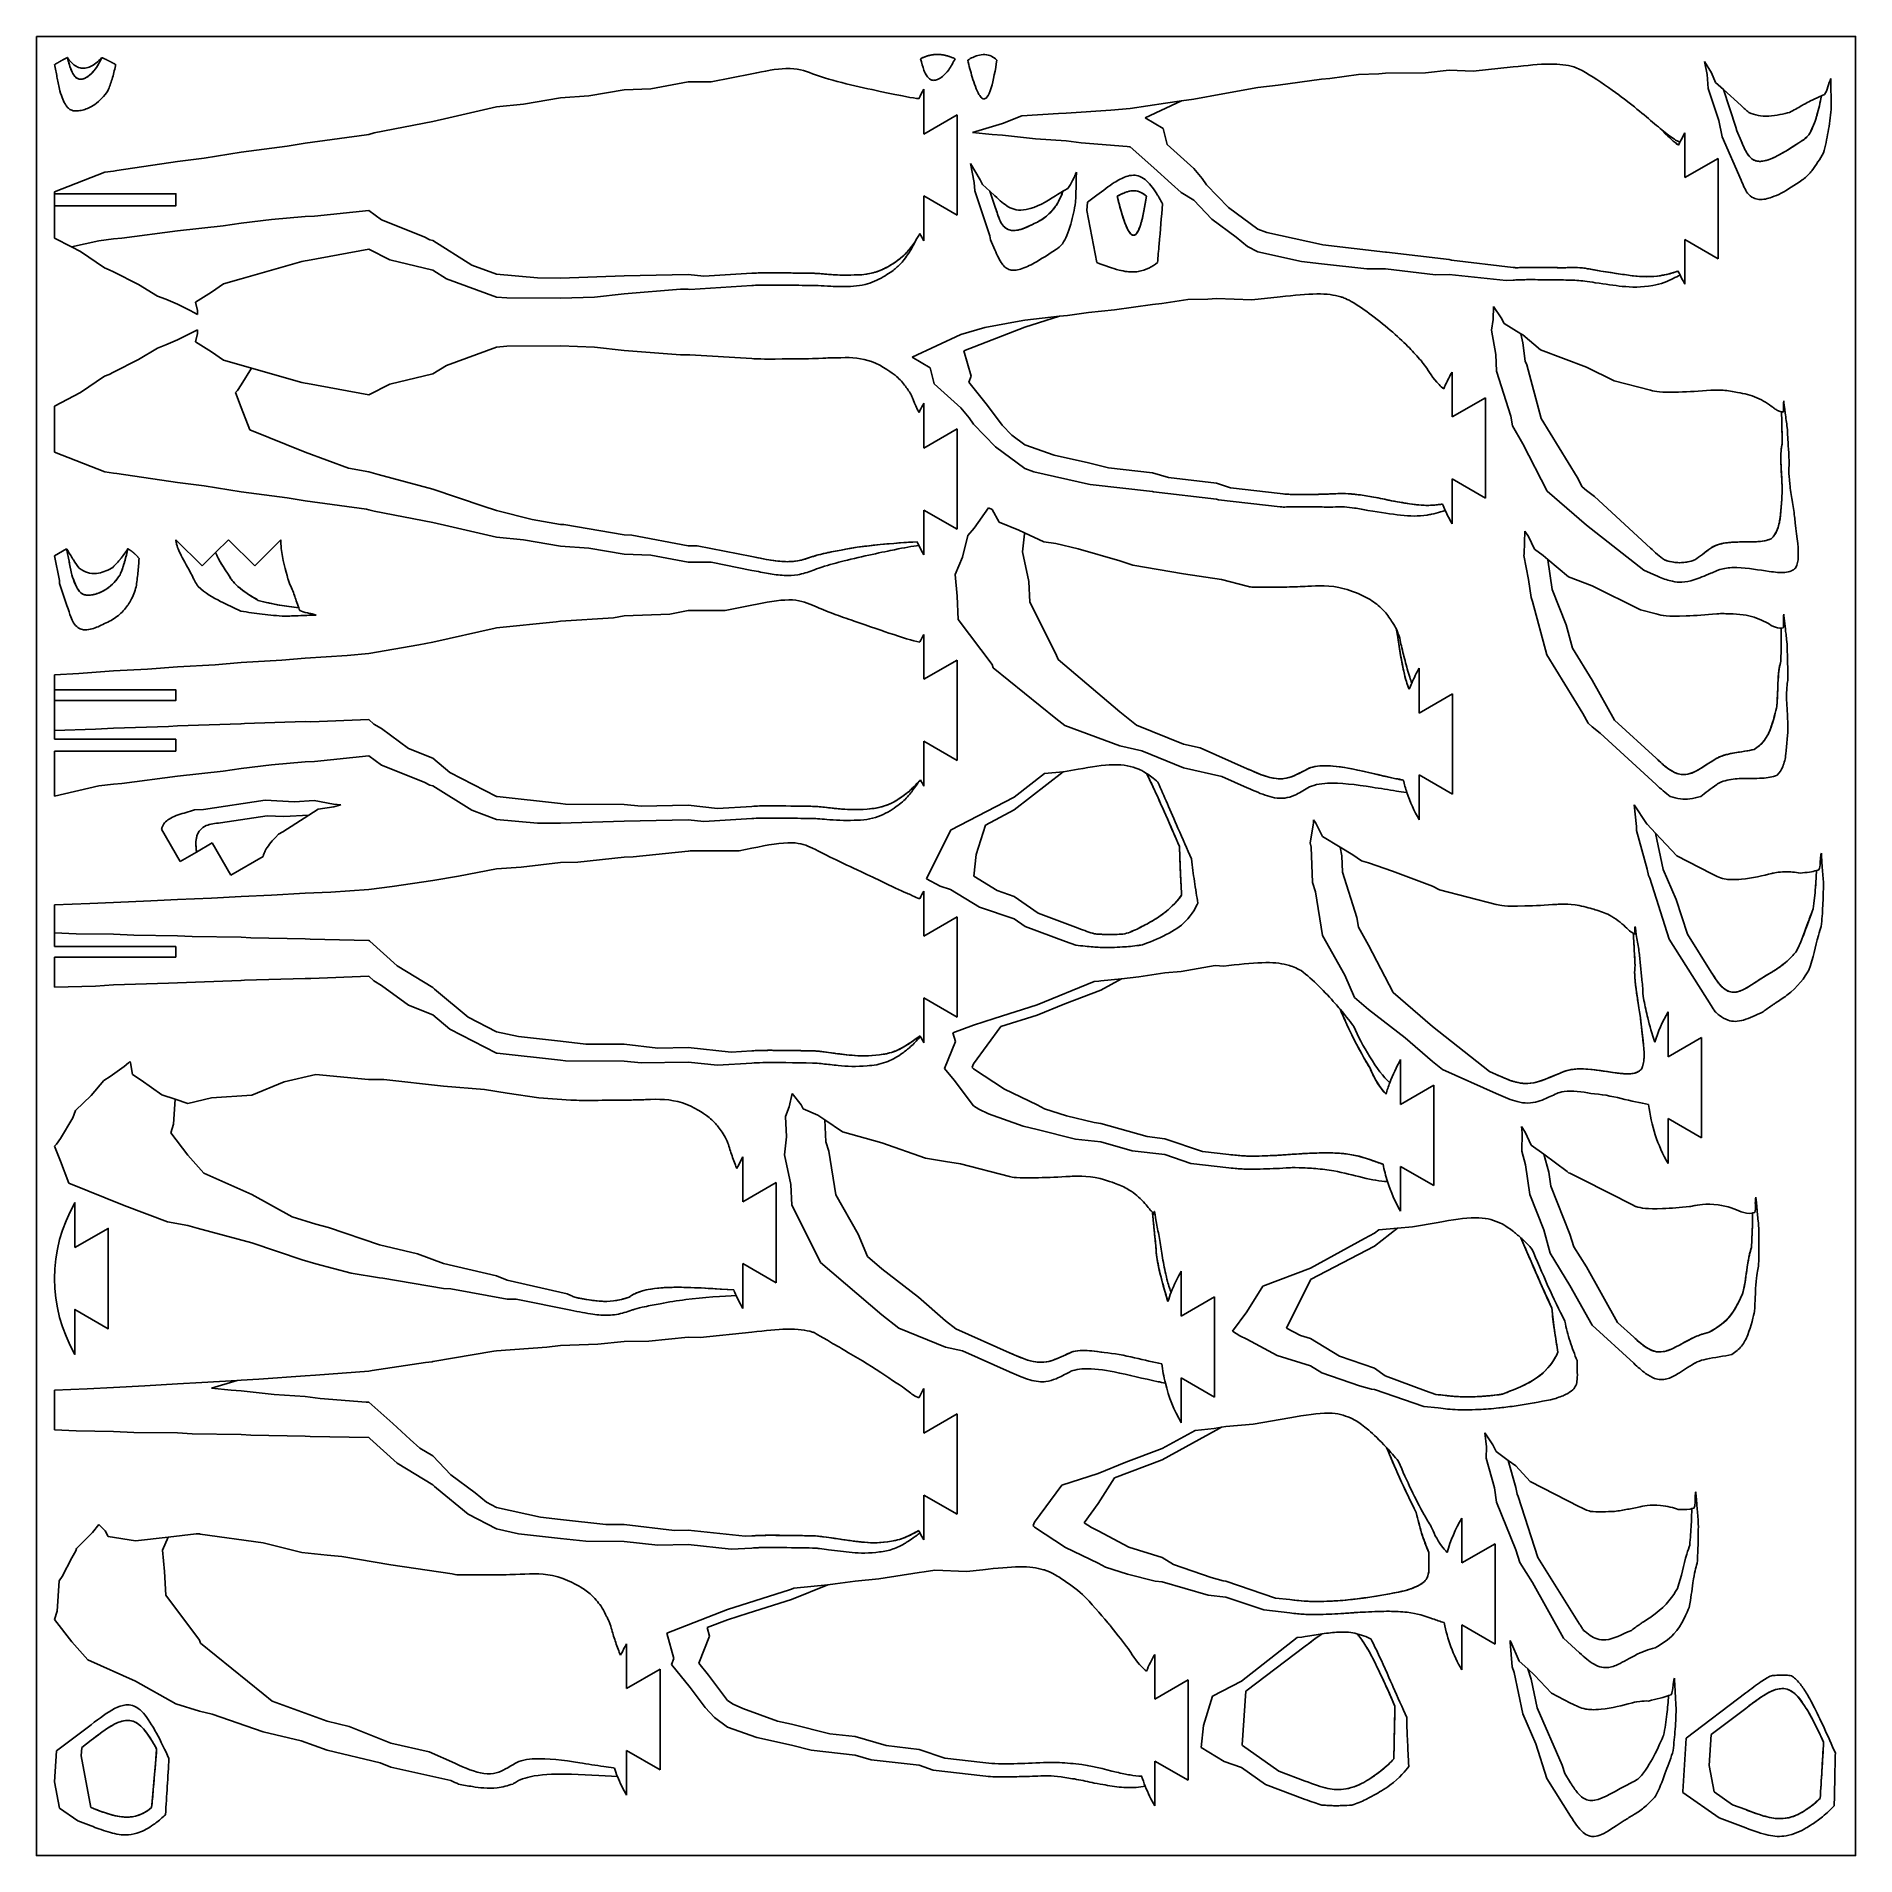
# Model space of a CAD drawing. Header units: millimetres. Extents: x 0 to 300, y -300 to 0.
import ezdxf

# ---------------------------------------------------------------- set-up
doc = ezdxf.new("R2010")
doc.units = ezdxf.units.MM
doc.layers.get('0').update_dxf_attribs({"linetype": 'CONTINUOUS'})

msp = doc.modelspace()

# ---------------------------------------------------------------- linework, layer by layer
for p, q in [((3.04, -4.71), (3, -4.64)), ((3, -4.64), (3.04, -4.84)), ((3.04, -4.62), (3.04, -4.71)), ((13.04, -4.71), (13.04, -4.62)), ((232.99, -5.57), (229.05, -6)), ((236.92, -5.74), (232.99, -5.57)), ((243.51, -5.04), (236.92, -5.74)), ((276.23, -6), (275.1, -4.14)), ((275.1, -4.14), (275.53, -6.31)), ((96.95, -8.82), (91.08, -9.83)), ((101.32, -8.64), (96.95, -8.82)), ((107.47, -7.5), (101.32, -8.64)), ((111.28, -7.5), (107.47, -7.5)), ((118, -6.16), (111.28, -7.5)), ((146.35, -16.11), (146.35, -8.71)), ((201.41, -8.45), (195.66, -9.48)), ((204.79, -8.06), (201.41, -8.45)), ((211.93, -7.08), (204.79, -8.06)), ((213.28, -6.95), (211.93, -7.08)), ((218.03, -6.28), (213.28, -6.95)), ((221.36, -6.17), (218.03, -6.28)), ((222.46, -6.05), (221.36, -6.17)), ((229.05, -6), (222.46, -6.05)), ((275.53, -6.31), (275.7, -8.62)), ((275.7, -8.62), (277.44, -13.88)), ((276.92, -7.58), (276.23, -6)), ((278.22, -8.77), (276.92, -7.58)), ((281.12, -11.42), (278.22, -8.77)), ((278.22, -8.77), (280.27, -14.97)), ((280.27, -14.97), (278.22, -8.77)), ((75.89, -11.63), (68.04, -13.45)), ((80.35, -11.17), (75.89, -11.63)), ((86.42, -10.12), (80.35, -11.17)), ((91.08, -9.83), (86.42, -10.12)), ((180.35, -11.9), (177.19, -12.14)), ((186.17, -11.04), (180.35, -11.9)), ((188.82, -10.64), (182.84, -13.44)), ((182.84, -13.44), (188.82, -10.64)), ((188.82, -10.64), (186.17, -11.04)), ((190.88, -10.34), (188.82, -10.64)), ((195.66, -9.48), (190.88, -10.34)), ((65.37, -14.04), (55.69, -15.93)), ((68.04, -13.45), (65.37, -14.04)), ((151.85, -12.93), (146.35, -16.11)), ((151.85, -29.48), (151.85, -12.93)), ((159.3, -14.38), (154.38, -15.85)), ((162.51, -13.1), (159.3, -14.38)), ((168.57, -12.73), (162.51, -13.1)), ((169.83, -12.64), (168.57, -12.73)), ((177.19, -12.14), (169.83, -12.64)), ((182.84, -13.44), (185.79, -15.2)), ((185.79, -15.2), (182.84, -13.44)), ((277.44, -13.88), (278, -16.57)), ((280.27, -14.97), (280.4, -15.59)), ((280.4, -15.59), (280.27, -14.97)), ((44.32, -17.61), (41.37, -18.12)), ((54.44, -16.24), (44.32, -17.61)), ((54.84, -16.16), (54.44, -16.24)), ((55.69, -15.93), (54.84, -16.16)), ((154.38, -15.85), (157.64, -16.18)), ((157.64, -16.18), (159.3, -16.28)), ((159.3, -16.28), (164.74, -16.91)), ((164.74, -16.91), (169.83, -17.25)), ((169.83, -17.25), (172.29, -17.58)), ((172.29, -17.58), (179.89, -18.16)), ((185.79, -15.2), (186.46, -17.82)), ((186.46, -17.82), (185.79, -15.2)), ((186.46, -17.82), (188.13, -19.31)), ((188.13, -19.31), (186.46, -17.82)), ((271.86, -23.28), (271.86, -15.88)), ((278, -16.57), (281.12, -23.73)), ((280.4, -15.59), (281.12, -17.24)), ((281.12, -17.24), (280.4, -15.59)), ((23.26, -20.63), (13.29, -22.14)), ((27.66, -20.09), (23.26, -20.63)), ((33.79, -19.1), (27.66, -20.09)), ((41.37, -18.12), (33.79, -19.1)), ((155.65, -23.63), (154.04, -20.95)), ((154.04, -20.95), (154.64, -24.07)), ((179.89, -18.16), (180.26, -18.19)), ((180.26, -18.19), (180.35, -18.19)), ((180.35, -18.19), (184.29, -21.7)), ((188.13, -19.31), (190.88, -21.78)), ((190.88, -21.78), (188.13, -19.31)), ((277.36, -20.11), (271.86, -23.28)), ((277.36, -36.66), (277.36, -20.11)), ((11.27, -22.41), (3, -25.66)), ((12.74, -22.2), (11.27, -22.41)), ((13.29, -22.14), (12.74, -22.2)), ((156, -24.4), (155.65, -23.63)), ((184.29, -21.7), (187.17, -24.29)), ((190.88, -21.78), (192.22, -23.45)), ((192.22, -23.45), (190.88, -21.78)), ((192.22, -23.45), (192.97, -24.46)), ((192.97, -24.46), (192.22, -23.45)), ((3, -25.66), (3, -25.95)), ((3, -25.95), (23, -25.95)), ((23, -25.95), (23, -27.94)), ((146.35, -33.71), (146.35, -26.31)), ((146.35, -26.31), (151.85, -29.48)), ((154.64, -24.07), (154.75, -25.48)), ((154.75, -25.48), (157.21, -32.91)), ((157.24, -25.54), (156, -24.4)), ((158.06, -28.02), (157.24, -25.54)), ((158.06, -26.29), (157.24, -25.54)), ((157.24, -25.54), (158.06, -28.02)), ((174.88, -26.18), (173.35, -27.35)), ((187.17, -24.29), (188.77, -25.75)), ((188.77, -25.75), (190.88, -27.02)), ((192.97, -24.46), (196.57, -28.21)), ((196.57, -28.21), (192.97, -24.46)), ((23, -27.94), (3, -27.94)), ((3, -27.94), (3, -33.25)), ((38.78, -30.18), (44.32, -29.7)), ((44.32, -29.7), (38.78, -30.18)), ((44.32, -29.7), (45.86, -29.63)), ((45.86, -29.63), (44.32, -29.7)), ((45.86, -29.63), (54.84, -28.73)), ((54.84, -28.73), (45.86, -29.63)), ((54.84, -28.73), (56.89, -30.24)), ((56.89, -30.24), (54.84, -28.73)), ((173.35, -27.35), (173.25, -28.73)), ((173.25, -28.73), (174.87, -37.29)), ((190.88, -27.02), (193.86, -30.13)), ((196.57, -28.21), (201.41, -31.8)), ((201.41, -31.8), (196.57, -28.21)), ((14.11, -33.27), (23.26, -32.08)), ((23.26, -32.08), (14.11, -33.27)), ((23.26, -32.08), (30.8, -31.24)), ((30.8, -31.24), (23.26, -32.08)), ((30.8, -31.24), (33.79, -30.81)), ((33.79, -30.81), (30.8, -31.24)), ((33.79, -30.81), (38.78, -30.18)), ((38.78, -30.18), (33.79, -30.81)), ((56.89, -30.24), (63.92, -33.05)), ((63.92, -33.05), (56.89, -30.24)), ((157.21, -32.91), (157.34, -33.53)), ((193.86, -30.13), (197.87, -33.1)), ((201.41, -31.8), (202.89, -32.34)), ((202.89, -32.34), (201.41, -31.8)), ((202.89, -32.34), (211.93, -34.34)), ((211.93, -34.34), (202.89, -32.34)), ((3, -33.25), (5.79, -34.72)), ((5.79, -34.72), (10.29, -33.69)), ((10.29, -33.69), (5.79, -34.72)), ((5.79, -34.72), (7.26, -35.5)), ((7.26, -35.5), (11.26, -38.18)), ((10.29, -33.69), (12.74, -33.4)), ((12.74, -33.4), (10.29, -33.69)), ((12.74, -33.4), (14.11, -33.27)), ((14.11, -33.27), (12.74, -33.4)), ((44.7, -36.98), (54.84, -35.11)), ((54.84, -35.11), (58.3, -36.87)), ((63.92, -33.05), (64.89, -33.55)), ((64.89, -33.55), (63.92, -33.05)), ((64.89, -33.55), (65.37, -33.66)), ((65.37, -33.66), (64.89, -33.55)), ((65.37, -33.66), (71.8, -37.71)), ((71.8, -37.71), (65.37, -33.66)), ((157.34, -33.53), (158.06, -35.19)), ((197.87, -33.1), (199.72, -34.65)), ((199.72, -34.65), (201.41, -35.52)), ((201.41, -35.52), (208.62, -37.14)), ((211.93, -34.34), (212.16, -34.4)), ((212.16, -34.4), (211.93, -34.34)), ((212.16, -34.4), (222.46, -35.56)), ((222.46, -35.56), (212.16, -34.4)), ((222.46, -35.56), (222.64, -35.61)), ((222.64, -35.61), (222.46, -35.56)), ((222.64, -35.61), (232.99, -36.81)), ((232.99, -36.81), (222.64, -35.61)), ((271.86, -40.88), (271.86, -33.48)), ((271.86, -33.48), (277.36, -36.66)), ((11.26, -38.18), (12.01, -38.49)), ((12.01, -38.49), (12.74, -38.82)), ((12.74, -38.82), (16.84, -40.93)), ((33.79, -39.98), (43.77, -37.12)), ((43.77, -37.12), (44.32, -37.03)), ((44.32, -37.03), (44.7, -36.98)), ((58.3, -36.87), (65.37, -38.54)), ((65.37, -38.54), (67.62, -39.96)), ((71.8, -37.71), (75.89, -39.2)), ((75.89, -39.2), (71.8, -37.71)), ((174.87, -37.29), (174.87, -37.29)), ((174.87, -37.29), (174.88, -37.3)), ((184.88, -37.29), (184.88, -37.3)), ((208.62, -37.14), (211.93, -37.5)), ((211.93, -37.5), (219.4, -38.34)), ((219.4, -38.34), (222.46, -38.35)), ((222.46, -38.35), (230.73, -39.3)), ((232.99, -36.81), (233.34, -36.93)), ((233.34, -36.93), (232.99, -36.81)), ((233.34, -36.93), (243.51, -38.1)), ((243.51, -38.1), (233.34, -36.93)), ((16.84, -40.93), (19.98, -42.82)), ((28.87, -42.2), (30.84, -40.79)), ((30.84, -40.79), (33.79, -39.98)), ((67.62, -39.96), (75.89, -42.98)), ((75.89, -39.2), (82.66, -39.84)), ((82.66, -39.84), (75.89, -39.2)), ((82.66, -39.84), (86.42, -39.85)), ((86.42, -39.85), (82.66, -39.84)), ((86.42, -39.85), (96.92, -39.5)), ((96.92, -39.5), (86.42, -39.85)), ((96.92, -39.5), (96.95, -39.5)), ((96.95, -39.5), (96.92, -39.5)), ((96.95, -39.5), (107.47, -39.28)), ((107.47, -39.28), (96.95, -39.5)), ((96.95, -39.5), (96.95, -39.5)), ((96.95, -39.5), (96.95, -39.5)), ((96.95, -42.43), (106.24, -41.71)), ((106.24, -41.71), (107.47, -41.68)), ((107.47, -39.28), (110.05, -39.56)), ((110.05, -39.56), (107.47, -39.28)), ((107.47, -41.68), (107.77, -41.72)), ((107.77, -41.72), (118, -41.08)), ((110.05, -39.56), (118, -39.06)), ((118, -39.06), (110.05, -39.56)), ((230.73, -39.3), (232.99, -39.25)), ((232.99, -39.25), (242.38, -40.27)), ((242.38, -40.27), (243.51, -40.2)), ((19.98, -42.82), (21.33, -43.35)), ((21.33, -43.35), (23.26, -44.16)), ((23.26, -44.16), (25.38, -45.2)), ((26.23, -43.83), (28.87, -42.2)), ((26.56, -45.19), (26.23, -43.83)), ((75.89, -42.98), (77.57, -43.13)), ((77.57, -43.13), (86.42, -43.17)), ((86.42, -43.17), (92.03, -42.98)), ((92.03, -42.98), (96.95, -42.43)), ((184.05, -44.21), (177.81, -45.08)), ((185.61, -44.05), (184.05, -44.21)), ((189.88, -43.38), (185.61, -44.05)), ((193.2, -43.35), (189.88, -43.38)), ((194.58, -43.2), (193.2, -43.35)), ((200.45, -43.45), (194.58, -43.2)), ((205.1, -42.96), (200.45, -43.45)), ((240.26, -44.55), (240.21, -46.71)), ((241.57, -46.43), (240.26, -44.55)), ((25.38, -45.2), (26.55, -45.84)), ((26.55, -45.84), (26.56, -45.19)), ((156.39, -47.99), (152.47, -49.16)), ((152.96, -51.86), (163, -47.97)), ((163, -47.97), (152.96, -51.86)), ((162.08, -46.97), (156.39, -47.99)), ((163, -46.81), (162.08, -46.97)), ((163, -47.97), (168.69, -46.15)), ((168.69, -46.15), (163, -46.81)), ((168.69, -46.15), (163, -47.97)), ((170.04, -46), (168.69, -46.15)), ((173.52, -45.52), (170.04, -46)), ((177.81, -45.08), (173.52, -45.52)), ((240.21, -46.71), (239.93, -48.46)), ((242.04, -47.36), (241.57, -46.43)), ((244.82, -49.05), (242.04, -47.36)), ((21.33, -50.87), (19.98, -51.4)), ((23.26, -50.05), (21.33, -50.87)), ((25.38, -49.01), (23.26, -50.05)), ((26.55, -48.38), (25.38, -49.01)), ((26.23, -50.39), (26.56, -49.02)), ((28.87, -52.02), (26.23, -50.39)), ((26.56, -49.02), (26.55, -48.38)), ((152.47, -49.16), (144.43, -52.92)), ((239.93, -48.46), (240.68, -52.45)), ((245.1, -50.55), (244.82, -49.05)), ((245.1, -49.22), (244.82, -49.05)), ((244.82, -49.05), (245.1, -50.55)), ((248.01, -51.68), (245.1, -49.22)), ((245.53, -53.54), (245.1, -50.55)), ((245.1, -50.55), (245.53, -53.54)), ((16.84, -53.28), (12.74, -55.39)), ((19.98, -51.4), (16.84, -53.28)), ((30.84, -53.42), (28.87, -52.02)), ((33.79, -54.23), (30.84, -53.42)), ((75.89, -51.24), (67.62, -54.25)), ((77.57, -51.08), (75.89, -51.24)), ((86.42, -51.05), (77.57, -51.08)), ((92.03, -51.24), (86.42, -51.05)), ((96.95, -51.79), (92.03, -51.24)), ((106.24, -52.51), (96.95, -51.79)), ((107.47, -52.53), (106.24, -52.51)), ((107.77, -52.5), (107.47, -52.53)), ((118, -53.14), (107.77, -52.5)), ((144.43, -52.92), (147.38, -54.67)), ((154.14, -56.03), (152.96, -51.86)), ((152.96, -51.86), (154.14, -56.03)), ((240.68, -52.45), (240.79, -55.18)), ((245.79, -54.18), (245.53, -53.54)), ((245.53, -53.54), (245.79, -54.18)), ((255.63, -54.55), (248.01, -51.68)), ((11.26, -56.03), (7.26, -58.71)), ((12.01, -55.73), (11.26, -56.03)), ((12.74, -55.39), (12.01, -55.73)), ((35.46, -54.71), (33.79, -54.23)), ((33.79, -57.46), (35.46, -54.71)), ((35.46, -54.71), (33.79, -57.46)), ((43.77, -57.09), (35.46, -54.71)), ((65.37, -55.67), (58.3, -57.35)), ((67.62, -54.25), (65.37, -55.67)), ((147.38, -54.67), (148.05, -57.3)), ((153.75, -57.01), (154.14, -56.03)), ((154.14, -56.03), (153.75, -57.01)), ((233.45, -62.76), (233.45, -55.36)), ((240.79, -55.18), (243.16, -62.61)), ((248.12, -63), (245.79, -54.18)), ((245.79, -54.18), (248.12, -63)), ((260.21, -56.82), (255.63, -54.55)), ((266.15, -58.35), (260.21, -56.82)), ((7.26, -58.71), (3, -60.97)), ((32.84, -58.74), (33.16, -58.41)), ((33.16, -58.41), (32.84, -58.74)), ((33.79, -61.19), (32.84, -58.74)), ((32.84, -58.74), (33.79, -61.19)), ((33.16, -58.41), (33.79, -57.46)), ((33.79, -57.46), (33.16, -58.41)), ((44.32, -57.18), (43.77, -57.09)), ((44.7, -57.24), (44.32, -57.18)), ((54.84, -59.11), (44.7, -57.24)), ((58.3, -57.35), (54.84, -59.11)), ((148.05, -57.3), (149.72, -58.78)), ((149.72, -58.78), (152.47, -61.26)), ((156.82, -60.85), (153.75, -57.01)), ((153.75, -57.01), (156.82, -60.85)), ((238.95, -59.58), (233.45, -62.76)), ((238.95, -76.13), (238.95, -59.58)), ((3, -60.97), (3, -68.55)), ((35.2, -64.86), (33.79, -61.19)), ((33.79, -61.19), (35.2, -64.86)), ((146.35, -67.91), (146.35, -60.51)), ((152.47, -61.26), (153.81, -62.93)), ((153.81, -62.93), (154.56, -63.93)), ((159.28, -64.12), (156.82, -60.85)), ((156.82, -60.85), (159.28, -64.12)), ((243.16, -62.61), (243.43, -64.2)), ((254.09, -72.67), (248.12, -63)), ((248.12, -63), (254.09, -72.67)), ((44.32, -68.55), (35.2, -64.86)), ((35.2, -64.86), (44.32, -68.55)), ((151.85, -64.73), (146.35, -67.91)), ((151.85, -81.28), (151.85, -64.73)), ((154.56, -63.93), (158.16, -67.69)), ((160.87, -65.77), (159.28, -64.12)), ((159.28, -64.12), (160.87, -65.77)), ((163, -67.35), (160.87, -65.77)), ((160.87, -65.77), (163, -67.35)), ((243.43, -64.2), (245.1, -67.18)), ((3, -68.55), (11.27, -71.8)), ((51.47, -71.2), (44.32, -68.55)), ((44.32, -68.55), (51.47, -71.2)), ((158.16, -67.69), (163, -71.28)), ((167.85, -69.08), (163, -67.35)), ((163, -67.35), (167.85, -69.08)), ((245.1, -67.18), (249.15, -75)), ((11.27, -71.8), (12.74, -72.01)), ((54.84, -71.83), (51.47, -71.2)), ((51.47, -71.2), (54.84, -71.83)), ((56.36, -72.25), (54.84, -71.83)), ((54.84, -71.83), (56.36, -72.25)), ((163, -71.28), (164.48, -71.81)), ((164.48, -71.81), (173.52, -73.82)), ((173.52, -70.34), (167.85, -69.08)), ((167.85, -69.08), (173.52, -70.34)), ((176.81, -71.16), (173.52, -70.34)), ((173.52, -70.34), (176.81, -71.16)), ((184.05, -71.98), (176.81, -71.16)), ((176.81, -71.16), (184.05, -71.98)), ((186.7, -72.74), (184.05, -71.98)), ((184.05, -71.98), (186.7, -72.74)), ((12.74, -72.01), (13.29, -72.08)), ((13.29, -72.08), (23.26, -73.58)), ((23.26, -73.58), (27.66, -74.13)), ((27.66, -74.13), (33.79, -75.11)), ((65.37, -74.67), (56.36, -72.25)), ((56.36, -72.25), (65.37, -74.67)), ((73.66, -77.45), (65.37, -74.67)), ((65.37, -74.67), (73.66, -77.45)), ((173.52, -73.82), (173.75, -73.87)), ((173.75, -73.87), (184.05, -75.04)), ((194.58, -73.66), (186.7, -72.74)), ((186.7, -72.74), (194.58, -73.66)), ((196.89, -74.44), (194.58, -73.66)), ((194.58, -73.66), (196.89, -74.44)), ((205.1, -75.38), (196.89, -74.44)), ((196.89, -74.44), (205.1, -75.38)), ((233.45, -80.36), (233.45, -72.96)), ((233.45, -72.96), (238.95, -76.13)), ((254.92, -74.27), (254.09, -72.67)), ((254.09, -72.67), (254.92, -74.27)), ((255.63, -74.88), (254.92, -74.27)), ((254.92, -74.27), (255.63, -74.88)), ((256.93, -75.9), (255.63, -74.88)), ((255.63, -74.88), (256.93, -75.9)), ((33.79, -75.11), (41.37, -76.09)), ((41.37, -76.09), (44.32, -76.6)), ((44.32, -76.6), (54.44, -77.98)), ((54.44, -77.98), (54.84, -78.05)), ((75.89, -78.16), (73.66, -77.45)), ((73.66, -77.45), (75.89, -78.16)), ((157.02, -77.77), (154.67, -81.1)), ((157.59, -78.03), (157.02, -77.77)), ((184.05, -75.04), (184.23, -75.09)), ((184.23, -75.09), (194.58, -76.29)), ((194.58, -76.29), (194.93, -76.41)), ((194.93, -76.41), (205.1, -77.57)), ((249.15, -75), (255.63, -80.63)), ((266.15, -84.37), (256.93, -75.9)), ((256.93, -75.9), (266.15, -84.37)), ((54.84, -78.05), (55.69, -78.28)), ((55.69, -78.28), (65.37, -80.17)), ((65.37, -80.17), (68.04, -80.76)), ((68.04, -80.76), (75.89, -82.59)), ((81.77, -79.67), (75.89, -78.16)), ((75.89, -78.16), (81.77, -79.67)), ((86.42, -80.47), (81.77, -79.67)), ((81.77, -79.67), (86.42, -80.47)), ((86.97, -80.51), (86.42, -80.47)), ((86.42, -80.47), (86.97, -80.51)), ((96.95, -82.22), (86.97, -80.51)), ((86.97, -80.51), (96.95, -82.22)), ((146.35, -85.51), (146.35, -78.11)), ((146.35, -78.11), (151.85, -81.28)), ((158.76, -80.09), (157.59, -78.03)), ((161.99, -81.43), (158.76, -80.09)), ((255.63, -80.63), (265.05, -88.03)), ((27.33, -87.32), (23, -83)), ((31.66, -83), (29.55, -85.11)), ((36, -87.32), (31.66, -83)), ((40.33, -83), (36, -87.32)), ((75.89, -82.59), (80.35, -83.04)), ((80.35, -83.04), (86.42, -84.09)), ((98.2, -82.27), (96.95, -82.22)), ((96.95, -82.22), (98.2, -82.27)), ((107.47, -83.99), (98.2, -82.27)), ((98.2, -82.27), (107.47, -83.99)), ((108.97, -83.99), (107.47, -83.99)), ((107.47, -83.99), (108.97, -83.99)), ((118, -85.79), (108.97, -83.99)), ((108.97, -83.99), (118, -85.79)), ((153.61, -82.32), (152.74, -85.88)), ((154.67, -81.1), (153.61, -82.32)), ((162.96, -81.88), (161.99, -81.43)), ((162.97, -82.01), (162.63, -85.02)), ((162.63, -85.02), (162.97, -82.01)), ((166.14, -83.33), (162.96, -81.88)), ((162.96, -81.88), (162.97, -82.01)), ((162.97, -82.01), (162.96, -81.88)), ((168.11, -83.6), (166.14, -83.33)), ((171.82, -84.53), (168.11, -83.6)), ((245.43, -81.6), (245.34, -85.35)), ((246.04, -82.48), (245.43, -81.6)), ((247.05, -84.57), (246.04, -82.48)), ((4.99, -84.5), (3, -85.65)), ((3, -85.65), (3.79, -89.73)), ((5.03, -84.7), (4.99, -84.5)), ((5.03, -84.57), (4.99, -84.5)), ((4.99, -84.5), (5.03, -84.7)), ((29.55, -85.11), (27.33, -87.32)), ((86.42, -84.09), (91.08, -84.39)), ((91.08, -84.39), (96.95, -85.39)), ((96.95, -85.39), (101.32, -85.57)), ((101.32, -85.57), (107.47, -86.71)), ((107.47, -86.71), (111.28, -86.72)), ((111.28, -86.72), (118, -88.06)), ((152.74, -85.88), (151.51, -88.74)), ((162.63, -85.02), (163.66, -89.9)), ((163.66, -89.9), (162.63, -85.02)), ((178.64, -86.46), (171.82, -84.53)), ((180.82, -87.22), (178.64, -86.46)), ((245.34, -85.35), (245.3, -85.61)), ((245.3, -85.61), (246.04, -89.54)), ((248.49, -85.63), (247.05, -84.57)), ((249.22, -86.24), (248.49, -85.63)), ((252.65, -89.14), (249.22, -86.24)), ((249.22, -86.24), (249.24, -86.31)), ((249.24, -86.31), (249.22, -86.24)), ((249.24, -86.31), (249.95, -91.19)), ((249.95, -91.19), (249.24, -86.31)), ((3.79, -89.73), (3.83, -90.24)), ((151.51, -88.74), (151.85, -92.3)), ((163.66, -89.9), (163.81, -93.29)), ((163.81, -93.29), (163.66, -89.9)), ((189.17, -88.64), (180.82, -87.22)), ((195.45, -89.58), (189.17, -88.64)), ((199.69, -90.67), (195.45, -89.58)), ((246.04, -89.54), (246.47, -92.53)), ((256.57, -90.61), (252.65, -89.14)), ((265.05, -88.03), (266.15, -88.52)), ((3.83, -90.24), (5.03, -93.86)), ((151.85, -92.3), (152.02, -96.17)), ((246.47, -92.53), (246.73, -93.18)), ((249.95, -91.19), (252.27, -97.02)), ((252.27, -97.02), (249.95, -91.19)), ((264.55, -94.58), (256.57, -90.61)), ((95.18, -95.87), (86.42, -96.42)), ((96.95, -95.57), (95.18, -95.87)), ((104.45, -95.26), (96.95, -95.57)), ((107.47, -94.7), (104.45, -95.26)), ((113.58, -94.69), (107.47, -94.7)), ((118, -93.81), (113.58, -94.69)), ((163.81, -93.29), (168.11, -101.82)), ((168.11, -101.82), (163.81, -93.29)), ((246.73, -93.18), (249.07, -101.99)), ((267.1, -95.23), (264.55, -94.58)), ((75.63, -97.61), (65.37, -99.88)), ((75.89, -97.55), (75.63, -97.61)), ((85.72, -96.54), (75.89, -97.55)), ((86.42, -96.42), (85.72, -96.54)), ((146.35, -106.02), (146.35, -98.62)), ((152.02, -96.17), (157.59, -103.6)), ((252.27, -97.02), (253.29, -100.87)), ((253.29, -100.87), (252.27, -97.02)), ((54.84, -101.77), (51.27, -102.12)), ((63.09, -100.32), (54.84, -101.77)), ((65.37, -99.88), (63.09, -100.32)), ((168.11, -101.82), (168.52, -102.76)), ((168.52, -102.76), (168.11, -101.82)), ((249.07, -101.99), (255.04, -111.66)), ((253.29, -100.87), (256.57, -106.18)), ((256.57, -106.18), (253.29, -100.87)), ((12.74, -104.65), (6.98, -105.06)), ((18.33, -104.34), (12.74, -104.65)), ((23.26, -103.97), (18.33, -104.34)), ((29.5, -103.61), (23.26, -103.97)), ((33.79, -103.26), (29.5, -103.61)), ((40.48, -102.87), (33.79, -103.26)), ((44.32, -102.53), (40.48, -102.87)), ((51.27, -102.12), (44.32, -102.53)), ((151.85, -102.85), (146.35, -106.02)), ((151.85, -119.4), (151.85, -102.85)), ((157.59, -103.6), (157.77, -104.11)), ((157.77, -104.11), (168.11, -112.46)), ((168.52, -102.76), (178.64, -111.4)), ((178.64, -111.4), (168.52, -102.76)), ((228.04, -111.58), (228.04, -104.18)), ((6.98, -105.06), (3, -105.27)), ((3, -105.27), (3, -107.76)), ((3, -107.76), (23, -107.76)), ((23, -107.76), (23, -109.49)), ((256.57, -106.18), (260.25, -112.76)), ((260.25, -112.76), (256.57, -106.18)), ((23, -109.49), (3, -109.49)), ((3, -109.49), (3, -114.45)), ((233.54, -108.41), (228.04, -111.58)), ((233.54, -124.96), (233.54, -108.41)), ((12.74, -114.09), (21.76, -113.82)), ((21.76, -113.82), (12.74, -114.09)), ((21.76, -113.82), (23.26, -113.71)), ((23.26, -113.71), (21.76, -113.82)), ((23.26, -113.71), (33.71, -113.36)), ((33.71, -113.36), (23.26, -113.71)), ((33.71, -113.36), (33.79, -113.35)), ((33.79, -113.35), (33.71, -113.36)), ((33.79, -113.35), (34.32, -113.33)), ((34.32, -113.33), (33.79, -113.35)), ((34.32, -113.33), (44.32, -113)), ((44.32, -113), (34.32, -113.33)), ((44.32, -113), (45.24, -113.02)), ((45.24, -113.02), (44.32, -113)), ((45.24, -113.02), (54.84, -112.66)), ((54.84, -112.66), (45.24, -113.02)), ((54.84, -112.66), (55.67, -113.42)), ((55.67, -113.42), (54.84, -112.66)), ((55.67, -113.42), (56.91, -114.16)), ((56.91, -114.16), (55.67, -113.42)), ((168.11, -112.46), (169.59, -113.64)), ((169.59, -113.64), (178.64, -116.98)), ((178.64, -111.4), (181.44, -113.58)), ((181.44, -113.58), (178.64, -111.4)), ((181.44, -113.58), (189.17, -116.69)), ((189.17, -116.69), (181.44, -113.58)), ((255.04, -111.66), (255.87, -113.26)), ((255.87, -113.26), (256.57, -113.87)), ((256.57, -113.87), (257.88, -114.9)), ((260.25, -112.76), (267.1, -119.05)), ((267.1, -119.05), (260.25, -112.76)), ((3, -114.45), (9.73, -114.27)), ((9.73, -114.27), (3, -114.45)), ((3, -114.45), (3, -115.87)), ((3, -115.87), (23, -115.87)), ((9.73, -114.27), (12.74, -114.09)), ((12.74, -114.09), (9.73, -114.27)), ((23, -115.87), (23, -117.86)), ((56.91, -114.16), (61.35, -117.43)), ((61.35, -117.43), (56.91, -114.16)), ((146.35, -123.62), (146.35, -116.22)), ((146.35, -116.22), (151.85, -119.4)), ((178.64, -116.98), (182.29, -117.84)), ((189.17, -116.69), (191.94, -117.32)), ((191.94, -117.32), (189.17, -116.69)), ((257.88, -114.9), (267.1, -123.36)), ((23, -117.86), (3, -117.86)), ((3, -117.86), (3, -125.28)), ((38.78, -120.1), (44.32, -119.62)), ((44.32, -119.62), (45.86, -119.55)), ((45.86, -119.55), (54.84, -118.65)), ((54.84, -118.65), (56.89, -120.16)), ((61.35, -117.43), (65.37, -119.04)), ((65.37, -119.04), (61.35, -117.43)), ((65.37, -119.04), (68.17, -121.37)), ((68.17, -121.37), (65.37, -119.04)), ((182.29, -117.84), (189.17, -120.61)), ((191.94, -117.32), (199.69, -120.77)), ((199.69, -120.77), (191.94, -117.32)), ((14.11, -123.18), (23.26, -121.99)), ((23.26, -121.99), (30.8, -121.16)), ((30.8, -121.16), (33.79, -120.73)), ((33.79, -120.73), (38.78, -120.1)), ((56.89, -120.16), (63.92, -122.97)), ((63.92, -122.97), (64.89, -123.46)), ((68.17, -121.37), (75.89, -125.34)), ((75.89, -125.34), (68.17, -121.37)), ((169.32, -121.28), (161.26, -127.57)), ((161.26, -127.57), (169.32, -121.28)), ((166.24, -121.54), (161.26, -125.43)), ((169.32, -121.28), (166.24, -121.54)), ((169.39, -121.28), (169.32, -121.28)), ((171.79, -120.86), (169.39, -121.28)), ((189.17, -120.61), (195.5, -122.04)), ((195.5, -122.04), (199.69, -123.91)), ((228.04, -129.18), (228.04, -121.78)), ((228.04, -121.78), (233.54, -124.96)), ((3, -125.28), (10.29, -123.61)), ((10.29, -123.61), (12.74, -123.32)), ((12.74, -123.32), (14.11, -123.18)), ((37.74, -125.94), (27.54, -127.47)), ((42.58, -126.22), (37.74, -125.94)), ((64.89, -123.46), (65.37, -123.58)), ((65.37, -123.58), (71.8, -127.62)), ((75.89, -125.34), (75.96, -125.36)), ((75.96, -125.36), (75.89, -125.34)), ((75.96, -125.36), (86.42, -126.5)), ((86.42, -126.5), (75.96, -125.36)), ((161.26, -125.43), (150.75, -130.92)), ((26.08, -127.54), (24.37, -128.07)), ((27.54, -127.47), (26.08, -127.54)), ((38.06, -128.51), (30.34, -129.67)), ((30.34, -129.67), (38.06, -128.51)), ((40.8, -128.67), (38.06, -128.51)), ((38.06, -128.51), (40.8, -128.67)), ((40.63, -131.18), (44.94, -128.43)), ((44.94, -128.43), (40.8, -128.67)), ((40.8, -128.67), (44.94, -128.43)), ((45.83, -126.03), (42.58, -126.22)), ((44.94, -128.43), (46.49, -127.44)), ((48.99, -126.62), (45.83, -126.03)), ((46.49, -127.44), (49.06, -127.05)), ((50.22, -126.71), (48.99, -126.62)), ((49.06, -127.05), (50.22, -126.71)), ((71.8, -127.62), (75.89, -129.12)), ((86.42, -126.5), (87.28, -126.59)), ((87.28, -126.59), (86.42, -126.5)), ((87.28, -126.59), (96.95, -126.64)), ((96.95, -126.64), (87.28, -126.59)), ((96.95, -126.64), (99.71, -126.96)), ((99.71, -126.96), (96.95, -126.64)), ((99.71, -126.96), (107.47, -126.8)), ((107.47, -126.8), (99.71, -126.96)), ((107.47, -126.8), (112.32, -127.32)), ((112.32, -127.32), (107.47, -126.8)), ((110.05, -129.48), (118, -128.98)), ((112.32, -127.32), (118, -126.97)), ((118, -126.97), (112.32, -127.32)), ((161.26, -127.57), (156.5, -130.05)), ((156.5, -130.05), (161.26, -127.57)), ((265.53, -129.81), (263.5, -126.74)), ((263.5, -126.74), (263.88, -130.3)), ((20.63, -130.76), (23.7, -136.06)), ((39.42, -132.1), (39.9, -131.57)), ((39.9, -131.57), (40.63, -131.18)), ((75.89, -129.12), (82.66, -129.75)), ((82.66, -129.75), (86.42, -129.77)), ((86.42, -129.77), (96.92, -129.42)), ((96.92, -129.42), (96.95, -129.42)), ((96.95, -129.42), (107.47, -129.2)), ((96.95, -129.42), (96.95, -129.42)), ((107.47, -129.2), (110.05, -129.48)), ((150.73, -130.95), (146.79, -138.91)), ((150.75, -130.92), (150.73, -130.95)), ((156.5, -130.05), (155, -134.9)), ((155, -134.9), (156.5, -130.05)), ((210.59, -129.72), (210.08, -132.98)), ((210.6, -129.17), (210.59, -129.72)), ((210.93, -129.65), (210.6, -129.17)), ((212.09, -131.95), (210.93, -129.65)), ((214.99, -133.7), (212.09, -131.95)), ((263.88, -130.3), (263.87, -130.97)), ((263.87, -130.97), (265.65, -137.32)), ((265.54, -129.84), (265.53, -129.81)), ((265.65, -129.92), (265.54, -129.84)), ((267.01, -131.38), (265.65, -129.92)), ((268.27, -137.4), (267.01, -131.38)), ((270.52, -135.15), (267.01, -131.38)), ((267.01, -131.38), (268.27, -137.4)), ((23.7, -136.06), (26.41, -134.5)), ((26.41, -134.5), (29, -133.01)), ((29, -133.01), (32.07, -138.3)), ((107.47, -134.34), (98.41, -135.32)), ((107.54, -134.34), (107.47, -134.34)), ((107.83, -134.31), (107.54, -134.34)), ((115.89, -134.3), (107.83, -134.31)), ((118, -133.88), (115.89, -134.3)), ((155, -134.9), (154.6, -138.5)), ((154.6, -138.5), (155, -134.9)), ((210.08, -132.98), (210.21, -133.68)), ((210.21, -133.68), (210.44, -139.54)), ((217.09, -134.97), (214.99, -133.7)), ((214.99, -133.7), (215.25, -135.12)), ((215.25, -135.12), (214.99, -133.7)), ((218.54, -135.96), (217.09, -134.97)), ((32.07, -138.3), (37.37, -135.25)), ((75.89, -137.29), (69.63, -138.46)), ((79.95, -137), (75.89, -137.29)), ((86.42, -136.24), (79.95, -137)), ((89.28, -136.15), (86.42, -136.24)), ((96.95, -135.34), (89.28, -136.15)), ((98.41, -135.32), (96.95, -135.34)), ((215.25, -135.12), (215.36, -137.85)), ((215.36, -137.85), (215.25, -135.12)), ((215.36, -137.85), (217.73, -145.28)), ((217.73, -145.28), (215.36, -137.85)), ((219.67, -136.28), (218.54, -135.96)), ((223.65, -137.68), (219.67, -136.28)), ((230.2, -140.14), (223.65, -137.68)), ((265.65, -137.32), (265.87, -138.38)), ((270.42, -142.34), (268.27, -137.4)), ((268.27, -137.4), (270.42, -142.34)), ((276.18, -138.04), (270.52, -135.15)), ((54.84, -140.71), (48.58, -141.12)), ((58.68, -140.21), (54.84, -140.71)), ((65.37, -139.19), (58.68, -140.21)), ((69.63, -138.46), (65.37, -139.19)), ((146.35, -148.36), (146.35, -140.96)), ((146.79, -138.91), (149.06, -140.13)), ((149.06, -140.13), (150.73, -140.66)), ((150.73, -140.66), (155.51, -143.57)), ((154.6, -138.5), (158.43, -140.84)), ((158.43, -140.84), (154.6, -138.5)), ((158.43, -140.84), (161.26, -141.81)), ((161.26, -141.81), (158.43, -140.84)), ((210.44, -139.54), (210.93, -141.08)), ((231.38, -140.73), (230.2, -140.14)), ((240.72, -143.13), (231.38, -140.73)), ((265.87, -138.38), (266.05, -138.8)), ((266.05, -138.8), (269.28, -148.86)), ((8.83, -143), (3, -143.22)), ((3, -143.22), (3, -147.83)), ((12.74, -142.81), (8.83, -143)), ((18.9, -142.57), (12.74, -142.81)), ((23.26, -142.35), (18.9, -142.57)), ((28.88, -142.12), (23.26, -142.35)), ((33.79, -141.84), (28.88, -142.12)), ((38.77, -141.63), (33.79, -141.84)), ((44.32, -141.3), (38.77, -141.63)), ((48.58, -141.12), (44.32, -141.3)), ((155.51, -143.57), (161.26, -145.54)), ((161.26, -141.81), (165.22, -144.6)), ((165.22, -144.6), (161.26, -141.81)), ((210.93, -141.08), (212.11, -148.29)), ((272.25, -148.06), (270.42, -142.34)), ((270.42, -142.34), (272.25, -148.06)), ((151.85, -145.18), (146.35, -148.36)), ((151.85, -161.73), (151.85, -145.18)), ((161.26, -145.54), (163.03, -146.79)), ((163.03, -146.79), (169.7, -149.28)), ((165.22, -144.6), (171.79, -147.06)), ((171.79, -147.06), (165.22, -144.6)), ((217.73, -145.28), (218, -146.87)), ((218, -146.87), (217.73, -145.28)), ((218, -146.87), (219.67, -149.85)), ((219.67, -149.85), (218, -146.87)), ((3, -147.83), (6.56, -147.99)), ((6.56, -147.99), (3, -147.83)), ((3, -147.83), (3, -150.09)), ((6.56, -147.99), (12.74, -148.05)), ((12.74, -148.05), (6.56, -147.99)), ((12.74, -148.05), (16.08, -148.22)), ((16.08, -148.22), (12.74, -148.05)), ((16.08, -148.22), (23.26, -148.31)), ((23.26, -148.31), (16.08, -148.22)), ((23.26, -148.31), (25.69, -148.46)), ((25.69, -148.46), (23.26, -148.31)), ((25.69, -148.46), (33.79, -148.57)), ((33.79, -148.57), (25.69, -148.46)), ((33.79, -148.57), (35.39, -148.68)), ((35.39, -148.68), (33.79, -148.57)), ((35.39, -148.68), (44.32, -148.82)), ((44.32, -148.82), (35.39, -148.68)), ((44.32, -148.82), (45.17, -148.89)), ((45.17, -148.89), (44.32, -148.82)), ((45.17, -148.89), (54.84, -149.07)), ((54.84, -149.07), (45.17, -148.89)), ((54.84, -149.07), (54.94, -149.16)), ((54.94, -149.16), (54.84, -149.07)), ((54.94, -149.16), (55.01, -149.22)), ((55.01, -149.22), (54.94, -149.16)), ((55.01, -149.22), (59.47, -153.29)), ((59.47, -153.29), (55.01, -149.22)), ((169.7, -149.28), (171.4, -149.86)), ((171.4, -149.86), (171.79, -149.9)), ((212.11, -148.29), (215.77, -154.79)), ((219.67, -149.85), (223.72, -157.67)), ((223.72, -157.67), (219.67, -149.85)), ((269.28, -148.86), (276.18, -159.81)), ((276.18, -154.29), (272.25, -148.06)), ((272.25, -148.06), (276.18, -154.29)), ((3, -150.09), (23, -150.09)), ((23, -151.82), (3, -151.82)), ((3, -151.82), (3, -156.78)), ((23, -150.09), (23, -151.82)), ((23.26, -156.05), (33.71, -155.69)), ((33.71, -155.69), (33.79, -155.68)), ((33.79, -155.68), (34.32, -155.66)), ((34.32, -155.66), (44.32, -155.34)), ((44.32, -155.34), (45.24, -155.36)), ((45.24, -155.36), (54.84, -154.99)), ((54.84, -154.99), (55.67, -155.75)), ((55.67, -155.75), (56.91, -156.49)), ((59.47, -153.29), (65.37, -156.84)), ((65.37, -156.84), (59.47, -153.29)), ((174.43, -155.87), (165.04, -159.69)), ((175.19, -155.79), (174.43, -155.87)), ((175.56, -155.74), (175.19, -155.79)), ((178.94, -155.4), (175.56, -157.26)), ((175.56, -157.26), (178.94, -155.4)), ((178.94, -155.4), (175.56, -155.74)), ((181.82, -155.11), (178.94, -155.4)), ((186.09, -154.44), (181.82, -155.11)), ((188.76, -154.21), (186.09, -154.44)), ((194.36, -153.24), (188.76, -154.21)), ((195.84, -153.3), (194.36, -153.24)), ((196.62, -153.22), (195.84, -153.3)), ((215.77, -154.79), (217.35, -158.48)), ((3, -156.78), (9.73, -156.6)), ((9.73, -156.6), (12.74, -156.42)), ((12.74, -156.42), (21.76, -156.15)), ((21.76, -156.15), (23.26, -156.05)), ((56.91, -156.49), (61.35, -159.77)), ((65.37, -156.84), (65.64, -157.12)), ((65.64, -157.12), (65.37, -156.84)), ((65.64, -157.12), (66, -157.39)), ((66, -157.39), (65.64, -157.12)), ((66, -157.39), (71.19, -161.72)), ((71.19, -161.72), (66, -157.39)), ((146.35, -165.96), (146.35, -158.56)), ((146.35, -158.56), (151.85, -161.73)), ((175.56, -157.26), (169.57, -159.54)), ((169.57, -159.54), (175.56, -157.26)), ((217.35, -158.48), (219.67, -160.46)), ((223.72, -157.67), (230.2, -163.3)), ((230.2, -163.3), (223.72, -157.67)), ((61.35, -159.77), (65.37, -161.37)), ((65.37, -161.37), (68.17, -163.71)), ((71.19, -161.72), (75.89, -164.14)), ((75.89, -164.14), (71.19, -161.72)), ((157.93, -161.95), (154.51, -163.04)), ((165.04, -159.69), (157.93, -161.95)), ((165.04, -161.38), (159.03, -163.29)), ((159.03, -163.29), (165.04, -161.38)), ((169.57, -159.54), (165.04, -161.38)), ((165.04, -161.38), (169.57, -159.54)), ((219.67, -160.46), (225.72, -165.16)), ((269.07, -168.27), (269.07, -160.87)), ((68.17, -163.71), (75.89, -167.68)), ((75.89, -164.14), (79.53, -164.95)), ((79.53, -164.95), (75.89, -164.14)), ((79.53, -164.95), (86.42, -165.7)), ((86.42, -165.7), (79.53, -164.95)), ((154.51, -163.04), (151.14, -164.34)), ((151.14, -164.34), (151.54, -165.74)), ((159.03, -163.29), (154.51, -169.44)), ((154.51, -169.44), (159.03, -163.29)), ((230.2, -163.3), (239.62, -170.7)), ((239.62, -170.7), (230.2, -163.3)), ((75.89, -167.68), (75.96, -167.69)), ((75.96, -167.69), (86.42, -168.83)), ((86.42, -165.7), (90.58, -166.17)), ((90.58, -166.17), (86.42, -165.7)), ((90.58, -166.17), (96.95, -166.2)), ((96.95, -166.2), (90.58, -166.17)), ((96.95, -166.2), (102.47, -166.83)), ((102.47, -166.83), (96.95, -166.2)), ((102.47, -166.83), (107.47, -166.73)), ((107.47, -166.73), (102.47, -166.83)), ((107.47, -166.73), (114.6, -167.5)), ((114.6, -167.5), (107.47, -166.73)), ((114.6, -167.5), (118, -167.29)), ((118, -167.29), (114.6, -167.5)), ((151.54, -165.74), (149.78, -170.19)), ((225.72, -165.16), (230.2, -169.06)), ((274.57, -165.1), (269.07, -168.27)), ((274.57, -181.65), (274.57, -165.1)), ((14.48, -169.89), (12.16, -171.54)), ((15.19, -169.28), (14.48, -169.89)), ((15.42, -169.06), (15.19, -169.28)), ((15.5, -169.28), (15.42, -169.06)), ((15.86, -171.2), (15.5, -169.28)), ((86.42, -168.83), (87.28, -168.93)), ((87.28, -168.93), (96.95, -168.98)), ((96.95, -168.98), (99.71, -169.29)), ((99.71, -169.29), (107.47, -169.13)), ((107.47, -169.13), (112.32, -169.66)), ((112.32, -169.66), (118, -169.3)), ((149.78, -170.19), (151.35, -172.15)), ((154.51, -169.44), (154.3, -169.98)), ((154.3, -169.98), (154.51, -169.44)), ((154.3, -169.98), (154.37, -170.07)), ((154.37, -170.07), (154.3, -169.98)), ((154.37, -170.07), (154.51, -170.26)), ((154.51, -170.26), (154.37, -170.07)), ((154.51, -170.26), (159.66, -173.6)), ((159.66, -173.6), (154.51, -170.26)), ((224.97, -176.14), (224.97, -168.74)), ((230.2, -169.06), (231.89, -170.39)), ((231.89, -170.39), (240.72, -174.33)), ((239.62, -170.7), (240.72, -171.19)), ((240.72, -171.19), (239.62, -170.7)), ((11.12, -172.2), (9.05, -174.66)), ((12.16, -171.54), (11.12, -172.2)), ((17.29, -172.1), (15.86, -171.2)), ((20.69, -174.54), (17.29, -172.1)), ((40.85, -172.41), (35.53, -174.58)), ((46.06, -171.21), (40.85, -172.41)), ((54.78, -172.01), (46.06, -171.21)), ((56.58, -172), (54.78, -172.01)), ((57.27, -172.02), (56.58, -172)), ((67.11, -173.13), (57.27, -172.02)), ((73.89, -173.65), (67.11, -173.13)), ((77.64, -174.29), (73.89, -173.65)), ((151.35, -172.15), (154.51, -176.34)), ((159.66, -173.6), (165.04, -176.19)), ((165.04, -176.19), (159.66, -173.6)), ((230.46, -172.96), (224.97, -176.14)), ((230.46, -189.51), (230.46, -172.96)), ((9.05, -174.66), (6.43, -177.12)), ((22.86, -175.25), (20.69, -174.54)), ((22.86, -175.25), (22.6, -179.4)), ((22.6, -179.4), (22.86, -175.25)), ((25, -175.95), (22.86, -175.25)), ((28.85, -175.06), (25, -175.95)), ((35.53, -174.58), (28.85, -175.06)), ((82.84, -175.06), (77.64, -174.29)), ((88.16, -175.4), (82.84, -175.06)), ((124.14, -176.5), (123.55, -178.14)), ((124.61, -174.35), (124.14, -176.5)), ((126.09, -176.21), (124.61, -174.35)), ((126.46, -176.87), (126.09, -176.21)), ((128.87, -177.87), (126.46, -176.87)), ((154.51, -176.34), (155.42, -176.93)), ((155.42, -176.93), (157, -177.69)), ((165.04, -176.19), (166.23, -176.83)), ((166.23, -176.83), (165.04, -176.19)), ((166.23, -176.83), (169.88, -177.98)), ((169.88, -177.98), (166.23, -176.83)), ((6.02, -178.33), (3.95, -181.73)), ((6.43, -177.12), (6.02, -178.33)), ((22.6, -179.4), (22.18, -180.79)), ((22.18, -180.79), (22.6, -179.4)), ((123.55, -178.14), (123.72, -181.45)), ((130.03, -178.65), (128.87, -177.87)), ((132.95, -180.64), (130.03, -178.65)), ((130.03, -178.65), (130.17, -182.29)), ((130.17, -182.29), (130.03, -178.65)), ((157, -177.69), (162.72, -179.73)), ((162.72, -179.73), (165.04, -180.25)), ((169.88, -177.98), (174.45, -179.12)), ((174.45, -179.12), (169.88, -177.98)), ((174.45, -179.12), (175.56, -179.25)), ((175.56, -179.25), (174.45, -179.12)), ((175.56, -179.25), (183.15, -181.44)), ((183.15, -181.44), (175.56, -179.25)), ((245.48, -180.69), (244.88, -179.78)), ((244.88, -179.78), (244.99, -180.84)), ((269.07, -185.87), (269.07, -178.47)), ((269.07, -178.47), (274.57, -181.65)), ((3.32, -182.68), (3, -183.01)), ((3.95, -181.73), (3.32, -182.68)), ((22.18, -180.79), (25, -184.47)), ((25, -184.47), (22.18, -180.79)), ((123.72, -181.45), (123.38, -184.46)), ((130.17, -182.29), (130.66, -183.83)), ((130.66, -183.83), (130.17, -182.29)), ((139.4, -182.47), (132.95, -180.64)), ((146.63, -185), (139.4, -182.47)), ((165.04, -180.25), (171.38, -181.83)), ((171.38, -181.83), (175.56, -182.3)), ((175.56, -182.3), (180.68, -183.78)), ((183.15, -181.44), (186.09, -181.78)), ((186.09, -181.78), (183.15, -181.44)), ((186.09, -181.78), (192.32, -183.89)), ((192.32, -183.89), (186.09, -181.78)), ((244.99, -180.84), (244.94, -183.85)), ((246.51, -182.82), (245.48, -180.69)), ((248.58, -184.34), (246.51, -182.82)), ((3, -183.01), (3.95, -185.46)), ((3.95, -185.46), (5.36, -189.13)), ((25, -184.47), (27.64, -187.46)), ((27.64, -187.46), (25, -184.47)), ((116.51, -192.18), (116.51, -184.78)), ((123.38, -184.46), (124.42, -189.34)), ((130.66, -183.83), (131.84, -191.04)), ((131.84, -191.04), (130.66, -183.83)), ((149.92, -185.56), (146.63, -185)), ((152.4, -185.92), (149.92, -185.56)), ((160.45, -187.99), (152.4, -185.92)), ((180.68, -183.78), (186.09, -184.41)), ((186.09, -184.41), (190.36, -185.85)), ((190.36, -185.85), (196.62, -186.57)), ((192.32, -183.89), (196.62, -184.38)), ((196.62, -184.38), (192.32, -183.89)), ((244.94, -183.85), (245.57, -186.09)), ((252.43, -187.18), (248.58, -184.34)), ((248.58, -184.34), (249.41, -187.31)), ((249.41, -187.31), (248.58, -184.34)), ((27.64, -187.46), (35.53, -190.96)), ((35.53, -190.96), (27.64, -187.46)), ((224.97, -193.74), (224.97, -186.34)), ((224.97, -186.34), (230.46, -189.51)), ((245.57, -186.09), (246.27, -190.97)), ((249.41, -187.31), (249.74, -189.63)), ((249.74, -189.63), (249.41, -187.31)), ((252.67, -187.38), (252.43, -187.18)), ((252.9, -187.47), (252.67, -187.38)), ((254.95, -188.49), (252.9, -187.47)), ((263.42, -192.82), (254.95, -188.49)), ((5.36, -189.13), (14.48, -192.82)), ((35.53, -190.96), (42.2, -194.68)), ((42.2, -194.68), (35.53, -190.96)), ((122.01, -189), (116.51, -192.18)), ((122.01, -205.55), (122.01, -189)), ((124.42, -189.34), (124.56, -192.73)), ((131.84, -191.04), (135.5, -197.54)), ((135.5, -197.54), (131.84, -191.04)), ((246.27, -190.97), (248.6, -196.8)), ((249.74, -189.63), (252.9, -197.53)), ((252.9, -197.53), (249.74, -189.63)), ((14.48, -192.82), (21.63, -195.47)), ((42.2, -194.68), (46.06, -195.89)), ((46.06, -195.89), (42.2, -194.68)), ((124.56, -192.73), (128.87, -201.26)), ((21.63, -195.47), (25, -196.1)), ((25, -196.1), (26.53, -196.52)), ((26.53, -196.52), (35.53, -198.94)), ((46.06, -195.89), (48.15, -196.43)), ((48.15, -196.43), (46.06, -195.89)), ((48.15, -196.43), (56.58, -199.3)), ((56.58, -199.3), (48.15, -196.43)), ((135.5, -197.54), (137.08, -201.23)), ((137.08, -201.23), (135.5, -197.54)), ((220.64, -197.38), (219.03, -198.22)), ((224.48, -196.52), (220.64, -199.52)), ((220.64, -199.52), (224.48, -196.52)), ((221.4, -196.78), (220.64, -197.38)), ((224.48, -196.52), (221.4, -196.78)), ((226.95, -196.31), (224.48, -196.52)), ((231.17, -195.58), (226.95, -196.31)), ((248.6, -196.8), (249.62, -200.65)), ((252.9, -197.53), (253.56, -199.6)), ((253.56, -199.6), (252.9, -197.53)), ((35.53, -198.94), (43.82, -201.73)), ((56.58, -199.3), (62.85, -200.78)), ((62.85, -200.78), (56.58, -199.3)), ((62.85, -200.78), (67.11, -202.35)), ((67.11, -202.35), (62.85, -200.78)), ((219.03, -198.22), (210.11, -203.13)), ((220.64, -199.52), (210.13, -205)), ((210.13, -205), (220.64, -199.52)), ((249.62, -200.65), (252.9, -205.96)), ((253.56, -199.6), (255.64, -202.91)), ((255.64, -202.91), (253.56, -199.6)), ((43.82, -201.73), (46.06, -202.43)), ((46.06, -202.43), (51.93, -203.94)), ((51.93, -203.94), (56.58, -204.74)), ((67.11, -202.35), (75.85, -204.4)), ((75.85, -204.4), (67.11, -202.35)), ((116.51, -209.78), (116.51, -202.38)), ((116.51, -202.38), (122.01, -205.55)), ((128.87, -201.26), (129.28, -202.2)), ((129.28, -202.2), (139.4, -210.84)), ((137.08, -201.23), (139.4, -203.21)), ((139.4, -203.21), (137.08, -201.23)), ((139.4, -203.21), (145.45, -207.91)), ((145.45, -207.91), (139.4, -203.21)), ((188.8, -211.02), (188.8, -203.62)), ((210.11, -203.13), (202.27, -206.12)), ((255.64, -202.91), (260.76, -212.07)), ((260.76, -212.07), (255.64, -202.91)), ((56.58, -204.74), (57.13, -204.78)), ((57.13, -204.78), (67.11, -206.49)), ((67.11, -206.49), (68.36, -206.54)), ((68.36, -206.54), (77.64, -208.26)), ((75.85, -204.4), (77.64, -205.12)), ((77.64, -205.12), (75.85, -204.4)), ((77.64, -205.12), (87.52, -207.36)), ((87.52, -207.36), (77.64, -205.12)), ((202.27, -206.12), (199.59, -210.34)), ((210.11, -205.04), (206.17, -213)), ((206.17, -213), (210.11, -205.04)), ((210.13, -205), (210.11, -205.04)), ((210.11, -205.04), (210.13, -205)), ((252.9, -205.96), (256.57, -212.53)), ((77.64, -208.26), (79.14, -208.26)), ((79.14, -208.26), (88.16, -210.06)), ((87.52, -207.36), (88.16, -207.64)), ((88.16, -207.64), (87.52, -207.36)), ((145.45, -207.91), (149.92, -211.81)), ((149.92, -211.81), (145.45, -207.91)), ((194.3, -207.85), (188.8, -211.02)), ((194.3, -224.4), (194.3, -207.85)), ((139.4, -210.84), (142.2, -213.02)), ((149.92, -211.81), (151.62, -213.14)), ((151.62, -213.14), (149.92, -211.81)), ((199.59, -210.34), (197.27, -213.5)), ((206.17, -213), (208.44, -214.22)), ((208.44, -214.22), (206.17, -213)), ((256.57, -212.53), (263.42, -218.82)), ((260.76, -212.07), (263.42, -214.51)), ((263.42, -214.51), (260.76, -212.07)), ((86.42, -215.89), (84.15, -216.16)), ((92.57, -215.68), (86.42, -215.89)), ((96.95, -215.22), (92.57, -215.68)), ((100.97, -215.19), (96.95, -215.22)), ((107.47, -214.48), (100.97, -215.19)), ((109.47, -214.56), (107.47, -214.48)), ((118, -213.66), (109.47, -214.56)), ((142.2, -213.02), (149.92, -216.13)), ((151.62, -213.14), (160.45, -217.07)), ((160.45, -217.07), (151.62, -213.14)), ((197.27, -213.5), (198.45, -214.27)), ((198.45, -214.27), (199.59, -214.82)), ((199.59, -214.82), (204.61, -217.52)), ((208.44, -214.22), (210.11, -214.75)), ((210.11, -214.75), (208.44, -214.22)), ((210.11, -214.75), (214.89, -217.66)), ((214.89, -217.66), (210.11, -214.75)), ((64.14, -218.7), (55.36, -220.01)), ((65.28, -218.55), (64.14, -218.7)), ((65.37, -218.53), (65.28, -218.55)), ((75.46, -216.82), (65.37, -218.53)), ((75.89, -216.74), (75.46, -216.82)), ((84.15, -216.16), (75.89, -216.74)), ((149.92, -216.13), (152.7, -216.76)), ((152.7, -216.76), (160.45, -220.21)), ((204.61, -217.52), (210.11, -219.26)), ((214.89, -217.66), (220.64, -219.63)), ((220.64, -219.63), (214.89, -217.66)), ((27.3, -222), (23.26, -222.22)), ((33.13, -221.64), (27.3, -222)), ((33.13, -221.64), (28.87, -222.91)), ((28.87, -222.91), (33.13, -221.64)), ((33.79, -221.6), (33.13, -221.64)), ((36.7, -221.42), (33.79, -221.6)), ((44.32, -220.89), (36.7, -221.42)), ((46.04, -220.77), (44.32, -220.89)), ((54.84, -220.09), (46.04, -220.77)), ((55.36, -220.01), (54.84, -220.09)), ((188.8, -228.62), (188.8, -221.22)), ((188.8, -221.22), (194.3, -224.4)), ((210.11, -219.26), (211.97, -220.39)), ((211.97, -220.39), (218.19, -222.52)), ((220.64, -219.63), (222.41, -220.88)), ((222.41, -220.88), (220.64, -219.63)), ((222.41, -220.88), (229.08, -223.37)), ((229.08, -223.37), (222.41, -220.88)), ((8.36, -223), (3, -223.25)), ((3, -223.25), (3, -229.81)), ((12.74, -222.78), (8.36, -223)), ((17.86, -222.52), (12.74, -222.78)), ((23.26, -222.22), (17.86, -222.52)), ((28.87, -222.91), (32.13, -223.24)), ((32.13, -223.24), (28.87, -222.91)), ((32.13, -223.24), (33.79, -223.34)), ((33.79, -223.34), (32.13, -223.24)), ((33.79, -223.34), (39.23, -223.98)), ((39.23, -223.98), (33.79, -223.34)), ((39.23, -223.98), (44.32, -224.31)), ((44.32, -224.31), (39.23, -223.98)), ((44.32, -224.31), (46.77, -224.64)), ((46.77, -224.64), (44.32, -224.31)), ((46.77, -224.64), (54.38, -225.22)), ((54.38, -225.22), (46.77, -224.64)), ((146.35, -230.35), (146.35, -222.95)), ((218.19, -222.52), (220.16, -223.09)), ((220.16, -223.09), (220.64, -223.15)), ((220.64, -223.15), (228.82, -225.92)), ((229.08, -223.37), (230.78, -223.95)), ((230.78, -223.95), (229.08, -223.37)), ((230.78, -223.95), (231.17, -223.99)), ((231.17, -223.99), (230.78, -223.95)), ((54.38, -225.22), (54.75, -225.25)), ((54.75, -225.25), (54.38, -225.22)), ((54.75, -225.25), (54.84, -225.25)), ((54.84, -225.25), (54.75, -225.25)), ((54.84, -225.25), (58.78, -228.76)), ((58.78, -228.76), (54.84, -225.25)), ((151.85, -227.17), (146.35, -230.35)), ((151.85, -243.72), (151.85, -227.17)), ((206.69, -227.82), (200.65, -228.86)), ((228.82, -225.92), (231.17, -226.18)), ((3, -229.81), (6.56, -229.97)), ((6.56, -229.97), (12.74, -230.04)), ((12.74, -230.04), (16.08, -230.21)), ((16.08, -230.21), (23.26, -230.3)), ((23.26, -230.3), (25.69, -230.44)), ((25.69, -230.44), (33.79, -230.56)), ((33.79, -230.56), (35.39, -230.67)), ((35.39, -230.67), (44.32, -230.81)), ((44.32, -230.81), (45.17, -230.88)), ((45.17, -230.88), (54.84, -231.06)), ((58.78, -228.76), (61.66, -231.36)), ((61.66, -231.36), (58.78, -228.76)), ((194.55, -229.82), (185.64, -234.74)), ((185.64, -234.74), (194.55, -229.82)), ((191.07, -229.87), (185.64, -232.86)), ((194.24, -229.55), (191.07, -229.87)), ((195.45, -229.36), (194.24, -229.55)), ((195.45, -229.36), (194.55, -229.82)), ((194.55, -229.82), (195.45, -229.36)), ((196.17, -229.24), (195.45, -229.36)), ((200.65, -228.86), (196.17, -229.24)), ((240.19, -232.28), (238.87, -230.29)), ((238.87, -230.29), (239.12, -232.59)), ((54.84, -231.06), (54.94, -231.15)), ((54.94, -231.15), (55.01, -231.21)), ((55.01, -231.21), (59.47, -235.28)), ((61.66, -231.36), (63.26, -232.81)), ((63.26, -232.81), (61.66, -231.36)), ((63.26, -232.81), (65.37, -234.08)), ((65.37, -234.08), (63.26, -232.81)), ((185.64, -232.86), (179.64, -235.14)), ((239.12, -232.59), (239.09, -234.44)), ((240.71, -233.36), (240.19, -232.28)), ((242.69, -234.82), (240.71, -233.36)), ((59.47, -235.28), (65.37, -238.83)), ((65.37, -234.08), (68.35, -237.19)), ((68.35, -237.19), (65.37, -234.08)), ((175.11, -236.98), (169.1, -238.89)), ((179.64, -235.14), (175.11, -236.98)), ((185.64, -234.74), (177.79, -237.72)), ((177.79, -237.72), (185.64, -234.74)), ((239.09, -234.44), (240.47, -239.37)), ((243.96, -235.75), (242.69, -234.82)), ((243.96, -239.32), (242.69, -234.82)), ((246.31, -238.28), (243.96, -235.75)), ((65.37, -238.83), (65.64, -239.11)), ((65.64, -239.11), (66, -239.38)), ((66, -239.38), (71.19, -243.71)), ((68.35, -237.19), (72.35, -240.17)), ((72.35, -240.17), (68.35, -237.19)), ((169.1, -238.89), (164.59, -245.04)), ((177.79, -237.72), (175.11, -241.94)), ((175.11, -241.94), (177.79, -237.72)), ((240.47, -239.37), (240.8, -241.69)), ((244.18, -240.38), (243.96, -239.32)), ((254.48, -242.46), (246.31, -238.28)), ((72.35, -240.17), (74.21, -241.72)), ((74.21, -241.72), (72.35, -240.17)), ((74.21, -241.72), (75.89, -242.58)), ((75.89, -242.58), (74.21, -241.72)), ((75.89, -242.58), (83.11, -244.2)), ((83.11, -244.2), (75.89, -242.58)), ((146.35, -247.95), (146.35, -240.55)), ((146.35, -240.55), (151.85, -243.72)), ((175.11, -241.94), (172.79, -245.11)), ((172.79, -245.11), (175.11, -241.94)), ((240.8, -241.69), (243.96, -249.59)), ((244.36, -240.8), (244.18, -240.38)), ((244.36, -240.8), (247.59, -250.86)), ((10.31, -245.41), (9.23, -246.74)), ((11.34, -246.43), (10.31, -245.41)), ((71.19, -243.71), (75.89, -246.13)), ((83.11, -244.2), (86.42, -244.56)), ((86.42, -244.56), (83.11, -244.2)), ((86.42, -244.56), (93.89, -245.4)), ((93.89, -245.4), (86.42, -244.56)), ((93.89, -245.4), (96.95, -245.42)), ((96.95, -245.42), (93.89, -245.4)), ((96.95, -245.42), (105.22, -246.37)), ((105.22, -246.37), (96.95, -245.42)), ((164.59, -245.04), (164.37, -245.58)), ((164.37, -245.58), (164.44, -245.67)), ((164.44, -245.67), (164.59, -245.86)), ((164.59, -245.86), (169.73, -249.2)), ((172.79, -245.11), (173.97, -245.87)), ((173.97, -245.87), (172.79, -245.11)), ((173.97, -245.87), (175.11, -246.42)), ((175.11, -246.42), (173.97, -245.87)), ((235.04, -251.74), (235.04, -244.34)), ((9.23, -246.74), (6.64, -249.36)), ((11.86, -247.39), (11.34, -246.43)), ((16.36, -248.09), (11.86, -247.39)), ((21.73, -247.48), (16.36, -248.09)), ((20.81, -249.61), (21.73, -247.48)), ((26.35, -246.94), (21.73, -247.48)), ((26.88, -246.91), (26.35, -246.94)), ((27, -246.97), (26.88, -246.91)), ((37.41, -248.42), (27, -246.97)), ((43.75, -250.01), (37.41, -248.42)), ((75.89, -246.13), (79.53, -246.94)), ((79.53, -246.94), (86.42, -247.69)), ((86.42, -247.69), (90.58, -248.16)), ((90.58, -248.16), (96.95, -248.19)), ((96.95, -248.19), (102.47, -248.82)), ((102.47, -248.82), (107.47, -248.72)), ((105.22, -246.37), (107.47, -246.32)), ((107.47, -246.32), (105.22, -246.37)), ((107.47, -246.32), (116.87, -247.34)), ((116.87, -247.34), (107.47, -246.32)), ((107.47, -248.72), (114.6, -249.49)), ((116.87, -247.34), (118, -247.27)), ((118, -247.27), (116.87, -247.34)), ((175.11, -246.42), (180.13, -249.12)), ((180.13, -249.12), (175.11, -246.42)), ((240.54, -248.56), (235.04, -251.74)), ((240.54, -265.11), (240.54, -248.56)), ((5.83, -250.9), (4.26, -253.97)), ((6.5, -249.75), (5.83, -250.9)), ((6.64, -249.36), (6.5, -249.75)), ((21.14, -253.17), (20.81, -249.61)), ((47.94, -250.48), (43.75, -250.01)), ((50.39, -250.67), (47.94, -250.48)), ((58.46, -252.04), (50.39, -250.67)), ((114.6, -249.49), (118, -249.28)), ((169.73, -249.2), (175.11, -251.79)), ((175.11, -251.79), (176.3, -252.43)), ((180.13, -249.12), (185.64, -250.86)), ((185.64, -250.86), (180.13, -249.12)), ((185.64, -250.86), (187.49, -252)), ((187.49, -252), (185.64, -250.86)), ((187.49, -252), (193.71, -254.13)), ((193.71, -254.13), (187.49, -252)), ((243.96, -249.59), (244.62, -251.66)), ((244.62, -251.66), (246.7, -254.96)), ((247.59, -250.86), (254.48, -261.81)), ((3.73, -254.7), (3.42, -259.67)), ((4.26, -253.97), (3.73, -254.7)), ((21.14, -253.17), (21.32, -257.04)), ((68.56, -253.54), (58.46, -252.04)), ((68.99, -253.65), (68.56, -253.54)), ((68.99, -253.65), (69.05, -253.66)), ((135.03, -254.73), (131.72, -255.2)), ((138.94, -254.34), (135.03, -254.73)), ((145.56, -253.3), (138.94, -254.34)), ((146.4, -253.23), (145.56, -253.3)), ((148.18, -252.92), (146.4, -253.23)), ((153.37, -253.14), (148.18, -252.92)), ((156.08, -252.85), (153.37, -253.14)), ((176.3, -252.43), (179.95, -253.58)), ((179.95, -253.58), (184.52, -254.72)), ((184.52, -254.72), (185.64, -254.85)), ((185.64, -254.85), (193.22, -257.04)), ((193.71, -254.13), (195.69, -254.7)), ((195.69, -254.7), (193.71, -254.13)), ((195.69, -254.7), (196.17, -254.75)), ((196.17, -254.75), (195.69, -254.7)), ((196.17, -254.75), (204.35, -257.52)), ((204.35, -257.52), (196.17, -254.75)), ((246.7, -254.96), (251.82, -264.12)), ((21.32, -257.04), (26.88, -264.47)), ((124.19, -256.17), (113.98, -259.42)), ((124.5, -257.76), (117.4, -260.02)), ((124.5, -256.07), (124.19, -256.17)), ((130.49, -255.32), (124.5, -257.76)), ((124.93, -255.89), (124.5, -256.07)), ((130.49, -255.32), (124.93, -255.89)), ((131.72, -255.2), (130.49, -255.32)), ((193.22, -257.04), (196.17, -257.38)), ((196.17, -257.38), (202.39, -259.49)), ((204.35, -257.52), (206.69, -257.79)), ((206.69, -257.79), (204.35, -257.52)), ((3.42, -259.67), (3, -261.07)), ((113.98, -259.42), (103.94, -263.32)), ((113.98, -261.11), (117.4, -260.02)), ((202.39, -259.49), (206.69, -259.98)), ((3, -261.07), (5.83, -264.75)), ((103.94, -263.32), (105.12, -267.48)), ((111.01, -263.81), (109.25, -268.26)), ((113.98, -261.11), (110.61, -262.41)), ((110.61, -262.41), (111.01, -263.81)), ((208.67, -263.99), (207.92, -264.05)), ((209.25, -263.89), (208.67, -263.99)), ((235.04, -269.34), (235.04, -261.94)), ((235.04, -261.94), (240.54, -265.11)), ((5.83, -264.75), (8.46, -267.73)), ((26.88, -264.47), (27.07, -264.98)), ((27.07, -264.98), (37.41, -273.33)), ((97.34, -272.45), (97.34, -265.05)), ((184.43, -274.21), (184.43, -266.81)), ((207.92, -264.05), (198.72, -271.23)), ((209.25, -265.45), (199.44, -272.9)), ((199.44, -272.9), (209.25, -265.45)), ((243.14, -264.74), (243.01, -264.52)), ((243.01, -264.52), (243.06, -264.78)), ((243.06, -264.78), (243.37, -268.88)), ((244.54, -267.92), (243.14, -264.74)), ((251.82, -264.12), (254.48, -266.56)), ((8.46, -267.73), (16.36, -271.23)), ((102.84, -269.28), (97.34, -272.45)), ((102.84, -285.83), (102.84, -269.28)), ((105.12, -267.48), (104.73, -268.47)), ((104.73, -268.47), (107.8, -272.3)), ((110.82, -270.22), (109.25, -268.26)), ((243.37, -268.88), (243.67, -269.8)), ((243.67, -269.8), (245.1, -276.62)), ((245.95, -269.21), (244.54, -267.92)), ((247.06, -270.23), (245.95, -269.21)), ((246.5, -270.88), (245.95, -269.21)), ((16.36, -271.23), (23.02, -274.95)), ((107.8, -272.3), (110.27, -275.57)), ((110.82, -270.22), (113.98, -274.41)), ((189.93, -271.03), (184.43, -274.21)), ((189.93, -287.58), (189.93, -271.03)), ((198.72, -271.23), (193.96, -273.71)), ((199.44, -272.9), (198.85, -281.72)), ((198.85, -281.72), (199.44, -272.9)), ((246.5, -270.88), (247.49, -275.64)), ((249.86, -273.23), (247.06, -270.23)), ((23.02, -274.95), (26.88, -276.17)), ((38.89, -274.51), (37.41, -273.33)), ((47.94, -277.85), (38.89, -274.51)), ((110.27, -275.57), (111.85, -277.22)), ((113.98, -274.41), (114.88, -275)), ((114.88, -275), (116.47, -275.76)), ((122.19, -277.81), (116.47, -275.76)), ((193.96, -273.71), (192.46, -278.56)), ((251.6, -285.09), (247.49, -275.64)), ((253, -274.84), (249.86, -273.23)), ((281.87, -273.17), (272.06, -280.62)), ((281.87, -275.73), (276.2, -280.04)), ((276.2, -280.04), (281.87, -275.73)), ((9.01, -278.42), (3.34, -282.73)), ((26.88, -276.17), (28.98, -276.7)), ((28.98, -276.7), (37.41, -279.58)), ((47.94, -277.85), (51.59, -278.71)), ((58.46, -281.48), (51.59, -278.71)), ((111.85, -277.22), (113.98, -278.8)), ((113.98, -278.8), (118.83, -280.53)), ((122.19, -277.81), (124.5, -278.32)), ((124.5, -278.32), (130.85, -279.9)), ((192.46, -278.56), (192.06, -282.16)), ((245.1, -276.62), (247.24, -281.55)), ((7.47, -282.15), (9.01, -280.98)), ((9.01, -280.98), (7.47, -282.15)), ((37.41, -279.58), (43.68, -281.06)), ((43.68, -281.06), (47.94, -282.63)), ((58.46, -281.48), (64.79, -282.91)), ((118.83, -280.53), (124.5, -281.79)), ((124.5, -281.79), (127.79, -282.61)), ((130.85, -279.9), (135.03, -280.38)), ((140.15, -281.85), (135.03, -280.38)), ((145.56, -282.48), (140.15, -281.85)), ((198.85, -281.72), (198.88, -281.85)), ((198.88, -281.85), (198.85, -281.72)), ((198.88, -281.85), (204.86, -286.07)), ((204.86, -286.07), (198.88, -281.85)), ((247.24, -281.55), (249.08, -287.28)), ((272.06, -280.62), (271.48, -289.44)), ((276.2, -280.04), (275.86, -285.14)), ((275.86, -285.14), (276.2, -280.04)), ((3.34, -282.73), (3, -287.82)), ((7.38, -283.53), (7.47, -282.15)), ((7.47, -282.15), (7.38, -283.53)), ((9, -292.09), (7.38, -283.53)), ((7.38, -283.53), (9, -292.09)), ((47.94, -282.63), (56.68, -284.68)), ((56.68, -284.68), (58.46, -285.39)), ((64.79, -282.91), (68.99, -284.78)), ((97.34, -290.05), (97.34, -282.65)), ((97.34, -282.65), (102.84, -285.83)), ((127.79, -282.61), (135.03, -283.43)), ((135.03, -283.43), (137.68, -284.2)), ((137.68, -284.2), (145.56, -285.11)), ((149.83, -283.92), (145.56, -282.48)), ((149.83, -283.92), (156.08, -284.64)), ((184.43, -291.81), (184.43, -284.41)), ((184.43, -284.41), (189.93, -287.58)), ((192.06, -282.16), (195.89, -284.5)), ((195.89, -284.5), (198.72, -285.47)), ((3, -287.82), (3.82, -292.17)), ((58.46, -285.39), (68.35, -287.63)), ((68.35, -287.63), (68.99, -287.92)), ((145.56, -285.11), (147.87, -285.89)), ((147.87, -285.89), (156.08, -286.83)), ((198.72, -285.47), (202.68, -288.26)), ((204.86, -286.07), (209.25, -287.71)), ((209.25, -287.71), (204.86, -286.07)), ((249.08, -287.28), (253, -293.51)), ((252.05, -286.48), (251.6, -285.09)), ((252.05, -286.48), (253, -288)), ((275.86, -285.14), (276.68, -289.49)), ((276.68, -289.49), (275.86, -285.14)), ((202.68, -288.26), (209.25, -290.72)), ((271.48, -289.44), (271.51, -289.57)), ((271.51, -289.57), (277.49, -293.79)), ((276.68, -289.49), (279.68, -291.6)), ((279.68, -291.6), (276.68, -289.49)), ((3.82, -292.17), (6.81, -294.28)), ((9.01, -292.09), (9, -292.09)), ((9, -292.09), (9, -292.09)), ((9, -292.09), (9, -292.09)), ((9, -292.09), (9.01, -292.09)), ((19.01, -292.09), (19.01, -292.09)), ((19.01, -292.09), (19.01, -292.09)), ((277.49, -293.79), (281.87, -295.43)), ((279.68, -291.6), (281.87, -292.42)), ((281.87, -292.42), (279.68, -291.6)), ((6.81, -294.28), (9.01, -295.1))]:
    msp.add_line(p, q)
for points in [[(0, 0), (300, 0), (300, -300), (0, -300)], [(3, -27.94), (23, -27.94), (23, -25.95), (3, -25.95)], [(3, -109.49), (23, -109.49), (23, -107.76), (3, -107.76)]]:
    msp.add_lwpolyline(points, close=True)
msp.add_lwpolyline([(6.35, -199.74), (6.35, -192.34, 0.267949), (6.35, -217.34), (6.35, -209.94), (11.85, -213.12), (11.85, -196.57)], format="xyb", close=True)
for centre, start, end in [((168, -21.21), 150, 154.0645), ((293.51, -28.38), 154.0956, 155.29), ((293.51, -28.38), 154.0956, 155.29), ((293.51, -28.38), 150, 154.0956), ((168, -21.21), 206.92, 210), ((293.51, -28.38), 204.3599, 206.0165), ((293.51, -28.38), 204.3599, 206.0165), ((293.51, -28.38), 206.0165, 210), ((255.1, -67.86), 150, 155.29), ((255.1, -67.86), 155.29, 157.1007), ((168, -73.01), 153.08, 153.8983), ((168, -73.01), 150, 153.08), ((255.1, -67.86), 201.7342, 204.3599), ((255.1, -67.86), 201.7342, 204.3599), ((255.1, -67.86), 204.3599, 210), ((168, -73.01), 204.4421, 205.9355), ((168, -73.01), 204.4421, 205.9355), ((168, -73.01), 205.9355, 210), ((168, -111.12), 150, 153.2527), ((249.69, -116.68), 150, 156.313), ((249.69, -116.68), 156.313, 158.8755), ((249.69, -116.68), 156.313, 158.8755), ((168, -111.12), 207.3714, 210), ((249.69, -116.68), 193.781, 198.6885), ((249.69, -116.68), 193.781, 198.6885), ((249.69, -116.68), 198.6885, 210), ((168, -153.46), 150, 153.0029), ((168, -153.46), 153.0029, 153.304), ((290.72, -173.37), 150, 162.5593), ((168, -153.46), 207.0002, 207.4211), ((168, -153.46), 207.0002, 207.4211), ((168, -153.46), 207.4211, 210), ((246.62, -181.24), 150, 159.7049), ((246.62, -181.24), 159.7049, 164.1773), ((246.62, -181.24), 159.7049, 164.1773), ((290.72, -173.37), 186.341, 210), ((138.16, -197.28), 150, 153.8983), ((246.62, -181.24), 190.9322, 197.7186), ((246.62, -181.24), 190.9322, 197.7186), ((138.16, -197.28), 153.8983, 154.9626), ((246.62, -181.24), 197.7186, 210), ((210.45, -216.12), 150, 158.8755), ((138.16, -197.28), 202.0926, 204.4421), ((138.16, -197.28), 202.0926, 204.4421), ((138.16, -197.28), 204.4421, 210), ((210.45, -216.12), 158.8755, 162.5593), ((210.45, -216.12), 158.8755, 162.5593), ((210.45, -216.12), 186.341, 193.781), ((210.45, -216.12), 186.341, 193.781), ((168, -235.45), 153.304, 154.0956), ((168, -235.45), 150, 153.304), ((210.45, -216.12), 193.781, 210), ((256.69, -256.84), 150, 164.1773), ((168, -235.45), 206.0165, 207.0002), ((168, -235.45), 206.0165, 207.0002), ((168, -235.45), 207.0002, 210), ((256.69, -256.84), 190.9322, 210), ((118.99, -277.55), 150, 154.9626), ((206.08, -279.31), 150, 157.1007), ((118.99, -277.55), 198.6885, 202.0926), ((118.99, -277.55), 202.0926, 210), ((206.08, -279.31), 197.7186, 201.7342), ((206.08, -279.31), 201.7342, 210)]:
    msp.add_arc(centre, 25, start, end)
for points, degree in [([(151.49, -3.68), (150.39, -3.2), (149.32, -2.88), (148.21, -2.78), (147.12, -3.06), (145.8, -3.68)], 5), ([(5.11, -3.5), (4.74, -3.67), (4.36, -3.87), (3.95, -4.1), (3.51, -4.35), (3.04, -4.62)], 5), ([(13.04, -4.62), (12.56, -4.36), (12.1, -4.12), (11.66, -3.89), (11.23, -3.68), (10.8, -3.5)], 5), ([(13.04, -4.84), (13.05, -4.78), (13.07, -4.71), (13.08, -4.64)], 3), ([(13.08, -4.64), (13.07, -4.66), (13.05, -4.69), (13.04, -4.71)], 3), ([(294.35, -9.83), (294.52, -9.75), (294.69, -9.68), (294.86, -9.6)], 3), ([(282.17, -25.87), (281.8, -25.29), (281.48, -24.56), (281.12, -23.73)], 3), ([(291.12, -23.73), (289.92, -24.51), (288.8, -25.26), (287.74, -25.87)], 3), ([(170.09, -25.1), (169.82, -25.25), (169.55, -25.4), (169.28, -25.55)], 3), ([(159.14, -30.85), (158.85, -30.4), (158.59, -29.61), (158.06, -28.02)], 3), ([(145.71, -32.53), (145.44, -32.87), (145.17, -33.37), (144.91, -33.87)], 3), ([(244.03, -38.16), (243.88, -38.14), (243.71, -38.12), (243.51, -38.1)], 3), ([(253.51, -38.1), (252.93, -38.12), (252.36, -38.14), (251.78, -38.16)], 3), ([(226.42, -51.34), (227.1, -52.09), (227.74, -52.8), (228.33, -53.46)], 3), ([(228.33, -53.46), (228.59, -53.8), (228.84, -54.13), (229.07, -54.42)], 3), ([(144.2, -59.02), (144.26, -59.14), (144.33, -59.25), (144.39, -59.36)], 3), ([(144.39, -59.36), (144.46, -59.54), (144.54, -59.73), (144.6, -59.88)], 3), ([(288.05, -61.96), (287.93, -61.93), (287.85, -61.91), (287.77, -61.9)], 3), ([(205.1, -77.57), (205.3, -77.59), (205.47, -77.61), (205.62, -77.63)], 3), ([(213.37, -77.63), (213.95, -77.61), (214.52, -77.59), (215.1, -77.57)], 3), ([(5.03, -84.57), (5.39, -85.17), (5.72, -85.71), (6.03, -86.2)], 3), ([(12.4, -87.72), (12.89, -87.29), (13.34, -86.81), (13.76, -86.31)], 3), ([(15.07, -84.5), (15.06, -84.57), (15.04, -84.63), (15.03, -84.7)], 3), ([(16.94, -86.08), (16.44, -85.5), (15.99, -85.08), (15.6, -84.79), (15.28, -84.61), (15.07, -84.5)], 5), ([(29.96, -86.05), (29.81, -85.73), (29.67, -85.41), (29.55, -85.11)], 3), ([(29.96, -86.05), (29.81, -85.72), (29.67, -85.41), (29.55, -85.11)], 3), ([(32.09, -89.43), (31.31, -88.23), (30.56, -87.11), (29.96, -86.05)], 3), ([(268.47, -86.33), (267.7, -85.79), (266.93, -85.09), (266.15, -84.37)], 3), ([(276.15, -84.37), (275.12, -85.09), (274.29, -85.79), (273.51, -86.33)], 3), ([(276.15, -88.52), (276.27, -88.47), (276.37, -88.43), (276.59, -88.38)], 3), ([(6.11, -96.69), (5.82, -96.24), (5.56, -95.46), (5.03, -93.86)], 3), ([(43.44, -94.66), (43.38, -94.51), (43.33, -94.37), (43.27, -94.22)], 3), ([(224.22, -97.63), (224.3, -98.01), (224.37, -98.4), (224.44, -98.79)], 3), ([(224.22, -97.63), (224.26, -97.69), (224.29, -97.76), (224.33, -97.84)], 3), ([(224.22, -97.63), (224.3, -98.01), (224.37, -98.4), (224.44, -98.79)], 3), ([(287.71, -97.57), (287.8, -97.57), (287.9, -97.56), (288.04, -97.56)], 3), ([(145.14, -123.46), (145.34, -123.17), (145.52, -122.93), (145.68, -122.75)], 3), ([(145.8, -122.62), (145.76, -122.66), (145.72, -122.7), (145.68, -122.75)], 3), ([(181.79, -120.86), (182.08, -120.98), (182.4, -121.1), (183.07, -121.53)], 3), ([(183.07, -121.53), (183.6, -121.88), (184.24, -122.35), (184.95, -122.99)], 3), ([(225.41, -122.64), (225, -122.56), (224.49, -122.46), (224.2, -122.41)], 3), ([(269.42, -125.33), (268.65, -124.78), (267.88, -124.08), (267.1, -123.36)], 3), ([(277.1, -123.36), (276.06, -124.08), (275.23, -124.78), (274.45, -125.33)], 3), ([(28, -130.13), (28.65, -129.92), (29.44, -129.8), (30.34, -129.67)], 3), ([(293.96, -137.42), (293.82, -137.46), (293.69, -137.5), (293.55, -137.54)], 3), ([(174.5, -148), (173.69, -147.77), (172.82, -147.44), (171.79, -147.06)], 3), ([(181.79, -147.06), (181.05, -147.44), (180.28, -147.77), (179.48, -148)], 3), ([(263.33, -147.87), (263.39, -147.9), (263.46, -147.95), (263.54, -148.01)], 3), ([(217.24, -163.29), (216.83, -162.72), (216.06, -161.69), (214.98, -160.41)], 3), ([(276.18, -159.81), (276.4, -160.16), (276.62, -160.52), (276.84, -160.85)], 3), ([(284.74, -160.85), (285.22, -160.49), (285.68, -160.15), (286.18, -159.81)], 3), ([(145.72, -164.81), (145.53, -164.94), (145.31, -165.1), (145.07, -165.28)], 3), ([(251.16, -171.05), (250.94, -171.1), (250.84, -171.14), (250.72, -171.19)], 3), ([(265.87, -176.13), (263.21, -175.72), (259.67, -174.53), (256.33, -174.3)], 3), ([(113.43, -181.24), (113.64, -181.64), (113.85, -182.06), (114.05, -182.49)], 3), ([(218.67, -188.18), (220.36, -188.56), (221.5, -188.79), (222.8, -188.85)], 3), ([(184.18, -194.07), (184.13, -194.01), (184.09, -193.96), (184.05, -193.91)], 3), ([(283.37, -193.96), (283.2, -193.99), (283.12, -194), (283.01, -194.02)], 3), ([(88.8, -207.93), (88.59, -207.83), (88.38, -207.74), (88.16, -207.64)], 3), ([(98.16, -207.64), (98.02, -207.74), (97.86, -207.84), (97.73, -207.93)], 3), ([(185.6, -218.88), (182.94, -218.47), (179.39, -217.28), (176.06, -217.05)], 3), ([(137.7, -219.32), (139.88, -220.74), (141.5, -221.87), (142.84, -222.72)], 3), ([(184.96, -221.85), (185.24, -221.9), (185.75, -222), (186.17, -222.08)], 3), ([(222.66, -232.71), (223.27, -233.38), (223.93, -234.14), (224.64, -235.03)], 3), ([(272.99, -242.78), (273.12, -242.75), (273.25, -242.71), (273.38, -242.68)], 3), ([(145.07, -247.27), (145.31, -247.09), (145.53, -246.92), (145.72, -246.8)], 3), ([(94.57, -261.73), (94.49, -261.53), (94.41, -261.35), (94.33, -261.17)], 3), ([(212.03, -263.43), (211.17, -263.56), (210.24, -263.72), (209.25, -263.89)], 3), ([(219.25, -263.89), (218.74, -263.7), (218.25, -263.54), (217.75, -263.41)], 3), ([(269.16, -273.62), (269.29, -273.57), (269.43, -273.53), (269.57, -273.48)], 3), ([(68.99, -287.92), (69.2, -288.01), (69.42, -288.11), (69.63, -288.2)], 3), ([(78.56, -288.2), (78.69, -288.12), (78.84, -288.01), (78.99, -287.92)], 3), ([(209.25, -290.72), (210.28, -291.1), (211.15, -291.43), (211.96, -291.66)], 3), ([(216.94, -291.66), (217.74, -291.43), (218.51, -291.1), (219.25, -290.72)], 3)]:
    msp.add_open_spline(points, degree=degree)
for points, knots in [([(158.39, -3.91), (158.12, -3.66), (157.82, -3.44), (157.14, -3.11), (156.78, -3.02), (156.02, -2.98), (155.63, -3.04), (154.71, -3.3), (154.15, -3.57), (153.58, -3.91)], [-0.5984991, -0.5984991, -0.5984991, -0.5984991, -0.46799, -0.46799, -0.3353273, -0.3353273, -0.2001096, -0.2001096, 0, 0, 0, 0]), ([(3.04, -4.84), (3.19, -5.6), (3.32, -6.28), (3.56, -7.53), (3.71, -8.29), (3.85, -8.96)], [-0.4042656, -0.4042656, -0.4042656, -0.4042656, -0.2037194, -0.2037194, 0, 0, 0, 0]), ([(10.8, -3.5), (10.31, -4.55), (9.82, -5.29), (8.96, -6.28), (8.56, -6.6), (7.99, -6.92), (7.76, -7.01), (7.37, -7.07), (7.2, -7.07), (6.89, -7), (6.76, -6.93), (6.49, -6.75), (6.37, -6.62), (6.08, -6.25), (5.93, -5.97), (5.55, -5.1), (5.34, -4.4), (5.11, -3.5)], [0, 0, 0, 0, 0.348447, 0.348447, 0.658802, 0.658802, 0.83332, 0.83332, 0.957571, 0.957571, 1.068504, 1.068504, 1.198438, 1.198438, 1.413536, 1.413536, 1.777989, 1.777989, 1.777989, 1.777989]), ([(10.8, -3.5), (10.13, -4.21), (9.5, -4.69), (8.64, -5.1), (8.34, -5.2), (7.74, -5.28), (7.47, -5.27), (6.89, -5.13), (6.6, -4.98), (5.93, -4.5), (5.53, -4.06), (5.11, -3.5)], [-0.8476936, -0.8476936, -0.8476936, -0.8476936, -0.5869406, -0.5869406, -0.4562981, -0.4562981, -0.3418131, -0.3418131, -0.2102172, -0.2102172, 0, 0, 0, 0]), ([(10.8, -3.5), (10.51, -4.13), (10.16, -4.76), (9.4, -5.81), (9.05, -6.18), (8.45, -6.67), (8.19, -6.83), (7.81, -6.98), (7.69, -7.02), (7.5, -7.05), (7.43, -7.06), (7.3, -7.06), (7.24, -7.06), (7.1, -7.05), (7.03, -7.03), (6.82, -6.97), (6.69, -6.9), (6.41, -6.68), (6.27, -6.52), (5.98, -6.07), (5.82, -5.74), (5.47, -4.84), (5.29, -4.2), (5.11, -3.5)], [-1.16859, -1.16859, -1.16859, -1.16859, -0.985072, -0.985072, -0.826708, -0.826708, -0.6969, -0.6969, -0.637357, -0.637357, -0.604146, -0.604146, -0.57566, -0.57566, -0.540448, -0.540448, -0.471344, -0.471344, -0.372768, -0.372768, -0.218948, -0.218948, 0, 0, 0, 0]), ([(11.8, -8.96), (12.06, -8.34), (12.28, -7.7), (12.7, -6.33), (12.88, -5.58), (13.04, -4.84)], [-0.429155, -0.429155, -0.429155, -0.429155, -0.2272481, -0.2272481, 0, 0, 0, 0]), ([(118, -6.16), (120.14, -5.73), (121.99, -5.36), (125.52, -5.25), (126.61, -5.65), (128, -6.16)], [-0.8204783, -0.8204783, -0.8204783, -0.8204783, -0.4430814, -0.4430814, 0, 0, 0, 0]), ([(151.49, -3.68), (151.2, -4.31), (150.85, -4.94), (150.09, -5.99), (149.74, -6.36), (149.14, -6.85), (148.88, -7.01), (148.5, -7.16), (148.38, -7.2), (148.19, -7.23), (148.12, -7.24), (147.99, -7.25), (147.93, -7.25), (147.79, -7.23), (147.72, -7.22), (147.51, -7.15), (147.38, -7.08), (147.1, -6.86), (146.96, -6.7), (146.66, -6.26), (146.51, -5.92), (146.16, -5.02), (145.98, -4.39), (145.8, -3.68)], [-1.16859, -1.16859, -1.16859, -1.16859, -0.985072, -0.985072, -0.826708, -0.826708, -0.6969, -0.6969, -0.637357, -0.637357, -0.604146, -0.604146, -0.57566, -0.57566, -0.540448, -0.540448, -0.471344, -0.471344, -0.372768, -0.372768, -0.218948, -0.218948, 0, 0, 0, 0]), ([(153.58, -3.91), (153.8, -4.83), (154.06, -5.82), (154.63, -7.73), (155.02, -8.87), (155.59, -9.85), (155.75, -10.06), (155.98, -10.24), (156.06, -10.29), (156.2, -10.33), (156.25, -10.33), (156.37, -10.32), (156.43, -10.3), (156.58, -10.22), (156.67, -10.14), (157.01, -9.74), (157.24, -9.18), (157.83, -7.25), (158.14, -5.54), (158.39, -3.91)], [-1.93599, -1.93599, -1.93599, -1.93599, -1.561775, -1.561775, -1.150869, -1.150869, -0.999735, -0.999735, -0.935151, -0.935151, -0.89325, -0.89325, -0.846479, -0.846479, -0.76719, -0.76719, -0.495183, -0.495183, 0, 0, 0, 0]), ([(243.51, -5.04), (245.88, -4.79), (247.84, -4.58), (251.27, -4.53), (252.35, -4.72), (253.51, -5.04)], [-0.6998213, -0.6998213, -0.6998213, -0.6998213, -0.3603788, -0.3603788, 0, 0, 0, 0]), ([(253.51, -5.04), (255.5, -5.59), (260.54, -9.32), (264.69, -12.52), (266.54, -14.17), (268.06, -15.42)], [-1.023708, -1.023708, -1.023708, -1.023708, -0.7426617, -0.7426617, -0.3102243, -0.3102243, -0.3102243, -0.3102243]), ([(3.85, -8.96), (4.23, -10.07), (4.53, -10.82), (4.97, -11.53), (5.11, -11.71), (5.44, -12), (5.62, -12.11), (6, -12.24), (6.18, -12.27), (6.55, -12.3), (6.75, -12.29), (7.23, -12.24), (7.52, -12.18), (8.3, -11.96), (8.94, -11.69), (10.49, -10.63), (11.21, -9.85), (11.8, -8.96)], [-1.31324, -1.31324, -1.31324, -1.31324, -1.078055, -1.078055, -0.978978, -0.978978, -0.874933, -0.874933, -0.790349, -0.790349, -0.700532, -0.700532, -0.565199, -0.565199, -0.319873, -0.319873, 0, 0, 0, 0]), ([(128, -6.16), (131.33, -7.39), (135.68, -8.33), (142.86, -9.87), (144.51, -10.16), (145.52, -10.27)], [-0.5889863, -0.5889863, -0.5889863, -0.5889863, -0.3042661, -0.3042661, 0, 0, 0, 0]), ([(294.86, -9.6), (295.12, -9.16), (295.24, -8.9), (295.59, -7.85), (295.74, -7.39), (295.9, -6.93)], [-0.3313057, -0.3313057, -0.3313057, -0.3313057, -0.1462945, -0.1462945, 0, 0, 0, 0]), ([(295.9, -6.93), (295.92, -7.67), (295.93, -8.46), (295.94, -9.57), (295.96, -10.85), (295.96, -11.6), (295.97, -11.82), (295.97, -12.03)], [-0.5063843, -0.5063843, -0.5063843, -0.5063843, -0.2284398, -0.2284398, -0.0630296, -0.0630296, 0, 0, 0, 0]), ([(281.12, -11.42), (281.35, -11.63), (281.57, -11.83), (281.97, -12.19), (282.18, -12.37), (282.38, -12.53)], [-0.1637616, -0.1637616, -0.1637616, -0.1637616, -0.0787306, -0.0787306, 0, 0, 0, 0]), ([(289.09, -12.53), (289.44, -12.36), (289.78, -12.18), (290.45, -11.81), (290.79, -11.62), (291.12, -11.42)], [-0.2303784, -0.2303784, -0.2303784, -0.2303784, -0.1149184, -0.1149184, 0, 0, 0, 0]), ([(291.12, -11.42), (291.44, -11.23), (291.91, -10.94), (293.38, -10.26), (293.9, -10.02), (294.35, -9.83)], [-0.4432478, -0.4432478, -0.4432478, -0.4432478, -0.165325, -0.165325, -0.0486317, -0.0486317, -0.0486317, -0.0486317]), ([(294.35, -9.83), (294.17, -10.89), (293.93, -11.97), (293.21, -14.41), (292.75, -15.49), (292.27, -16.26)], [0.0432488, 0.0432488, 0.0432488, 0.0432488, 0.3630488, 0.3630488, 0.8057819, 0.8057819, 0.8057819, 0.8057819]), ([(294.35, -9.83), (294.14, -11.01), (293.87, -12.24), (293.13, -14.6), (292.71, -15.56), (292.27, -16.26)], [0.043212, 0.043212, 0.043212, 0.043212, 0.3998981, 0.3998981, 0.7857752, 0.7857752, 0.7857752, 0.7857752]), ([(282.38, -12.53), (282.91, -12.77), (283.41, -12.95), (284.42, -13.14), (284.97, -13.18), (286.93, -13.07), (288.22, -12.77), (289.09, -12.53)], [-0.6229173, -0.6229173, -0.6229173, -0.6229173, -0.4252301, -0.4252301, -0.2702515, -0.2702515, 0, 0, 0, 0]), ([(295.97, -12.03), (295.85, -13.27), (295.68, -14.54), (295.26, -16.92), (295.01, -18.09), (294.69, -19.22)], [-0.7257821, -0.7257821, -0.7257821, -0.7257821, -0.3516823, -0.3516823, 0, 0, 0, 0]), ([(268.06, -15.42), (268.76, -16.17), (269.38, -16.79), (270.13, -17.44), (270.33, -17.6), (270.62, -17.81), (270.71, -17.87), (270.8, -17.93)], [0.5546926, 0.5546926, 0.5546926, 0.5546926, 0.979443, 0.979443, 1.1241627, 1.1241627, 1.1871645, 1.1871645, 1.1871645, 1.1871645]), ([(268.06, -15.42), (268.81, -16.03), (269.49, -16.56), (270.39, -17.14), (270.71, -17.32), (271.02, -17.46)], [-0.3383717, -0.3383717, -0.3383717, -0.3383717, -0.1186975, -0.1186975, -0.0173027, -0.0173027, -0.0173027, -0.0173027]), ([(268.06, -15.42), (268.12, -15.49), (268.18, -15.55), (269.23, -16.65), (270.07, -17.46), (270.8, -17.93)], [0.5356577, 0.5356577, 0.5356577, 0.5356577, 0.5726704, 0.5726704, 1.1451258, 1.1451258, 1.1451258, 1.1451258]), ([(291.12, -17.24), (289.89, -18.03), (288.74, -18.78), (286.88, -19.83), (286.09, -20.21), (285.03, -20.52), (284.69, -20.59), (284.11, -20.62), (283.86, -20.6), (283.35, -20.47), (283.11, -20.35), (282.66, -20), (282.47, -19.79), (281.87, -18.97), (281.52, -18.17), (281.12, -17.24)], [0, 0, 0, 0, 0.437135, 0.437135, 0.756644, 0.756644, 0.89872, 0.89872, 1.002578, 1.002578, 1.119268, 1.119268, 1.238535, 1.238535, 1.545454, 1.545454, 1.545454, 1.545454]), ([(291.12, -17.24), (288.97, -18.62), (286.9, -20.01), (284.89, -20.55), (284.52, -20.62), (283.86, -20.6), (283.58, -20.55), (283.07, -20.32), (282.85, -20.17), (282.42, -19.75), (282.21, -19.46), (281.71, -18.6), (281.43, -17.96), (281.12, -17.24)], [0, 0, 0, 0, 0.766832, 0.766832, 0.930393, 0.930393, 1.060059, 1.060059, 1.178505, 1.178505, 1.328646, 1.328646, 1.567599, 1.567599, 1.567599, 1.567599]), ([(292.27, -16.26), (292.04, -16.51), (291.77, -16.76), (291.33, -17.1), (291.21, -17.18), (291.12, -17.24)], [0, 0, 0, 0, 0.103621, 0.103621, 0.1658144, 0.1658144, 0.1658144, 0.1658144]), ([(292.27, -16.26), (292.08, -16.46), (291.88, -16.66), (291.42, -17.05), (291.23, -17.16), (291.12, -17.24)], [0, 0, 0, 0, 0.0836487, 0.0836487, 0.1800701, 0.1800701, 0.1800701, 0.1800701]), ([(294.69, -19.22), (294.14, -20.18), (293.48, -21.26), (292.41, -22.6), (292, -23.06), (291.35, -23.57), (291.21, -23.67), (291.12, -23.73)], [-0.2710982, -0.2710982, -0.2710982, -0.2710982, -0.1140359, -0.1140359, -0.033704, -0.033704, 0, 0, 0, 0]), ([(171.5, -22.38), (171.47, -22.45), (171.44, -22.51), (171.39, -22.64), (171.35, -22.73), (171.31, -22.81), (171.28, -22.87), (171.25, -22.94), (171.22, -23.02), (171.1, -23.29), (170.98, -23.55), (170.63, -24.26), (170.42, -24.62), (170.09, -25.1)], [-0.3445205, -0.3445205, -0.3445205, -0.3445205, -0.3210071, -0.3210071, -0.2973502, -0.2973502, -0.2760155, -0.2760155, -0.2543195, -0.2543195, -0.174191, -0.174191, 0, 0, 0, 0]), ([(171.37, -27.35), (171.4, -26.59), (171.43, -25.62), (171.48, -24.06), (171.49, -23.22), (171.5, -22.38)], [-0.4815856, -0.4815856, -0.4815856, -0.4815856, -0.2529623, -0.2529623, 0, 0, 0, 0]), ([(174.88, -26.18), (175.91, -25.4), (176.85, -24.68), (178.4, -23.69), (179.06, -23.34), (180.08, -22.99), (180.48, -22.9), (181.27, -22.9), (181.62, -22.96), (182.39, -23.27), (182.77, -23.54), (183.71, -24.42), (184.27, -25.21), (184.88, -26.18)], [-1.501611, -1.501611, -1.501611, -1.501611, -1.136334, -1.136334, -0.859087, -0.859087, -0.688313, -0.688313, -0.534784, -0.534784, -0.344239, -0.344239, 0, 0, 0, 0]), ([(158.06, -26.29), (158.91, -27.07), (159.58, -27.68), (160.69, -28.33), (161.11, -28.51), (162.02, -28.67), (162.56, -28.68), (164.87, -28.23), (166.62, -27.23), (168.06, -26.29)], [-1.345713, -1.345713, -1.345713, -1.345713, -0.961074, -0.961074, -0.730713, -0.730713, -0.514893, -0.514893, 0, 0, 0, 0]), ([(169.28, -25.55), (169.14, -25.96), (168.97, -26.37), (168.48, -27.42), (168.22, -27.8), (168.06, -28.02)], [0.0625933, 0.0625933, 0.0625933, 0.0625933, 0.1916849, 0.1916849, 0.4106247, 0.4106247, 0.4106247, 0.4106247]), ([(168.06, -26.29), (168.22, -26.19), (168.52, -25.99), (169.06, -25.67), (169.17, -25.61), (169.28, -25.55)], [-0.2845701, -0.2845701, -0.2845701, -0.2845701, -0.1321638, -0.1321638, -0.0933773, -0.0933773, -0.0933773, -0.0933773]), ([(169.28, -25.55), (169.09, -26.09), (168.86, -26.64), (168.37, -27.58), (168.18, -27.85), (168.06, -28.02)], [-0.1340841, -0.1340841, -0.1340841, -0.1340841, -0.0625265, -0.0625265, 0, 0, 0, 0]), ([(178.24, -26.37), (178.98, -25.94), (179.67, -25.64), (180.72, -25.45), (181.11, -25.44), (181.8, -25.59), (182.07, -25.69), (182.59, -25.99), (182.83, -26.17), (183.06, -26.37)], [0, 0, 0, 0, 0.2576689, 0.2576689, 0.4129323, 0.4129323, 0.5284808, 0.5284808, 0.6443968, 0.6443968, 0.6443968, 0.6443968]), ([(178.24, -26.37), (178.81, -26.04), (179.38, -25.77), (180.3, -25.51), (180.68, -25.45), (181.44, -25.48), (181.8, -25.58), (182.48, -25.9), (182.78, -26.12), (183.06, -26.37)], [0, 0, 0, 0, 0.2001096, 0.2001096, 0.3353273, 0.3353273, 0.46799, 0.46799, 0.5984991, 0.5984991, 0.5984991, 0.5984991]), ([(183.06, -26.37), (182.81, -27.98), (182.5, -29.65), (181.97, -31.43), (181.78, -31.92), (181.5, -32.4), (181.41, -32.53), (181.24, -32.68), (181.18, -32.73), (181.05, -32.78), (180.99, -32.8), (180.87, -32.8), (180.82, -32.79), (180.7, -32.74), (180.64, -32.71), (180.48, -32.58), (180.38, -32.47), (180.09, -32.08), (179.91, -31.71), (179.26, -30.23), (178.76, -28.52), (178.24, -26.37)], [0, 0, 0, 0, 0.486525, 0.486525, 0.70461, 0.70461, 0.783207, 0.783207, 0.825259, 0.825259, 0.857138, 0.857138, 0.886922, 0.886922, 0.924463, 0.924463, 0.997324, 0.997324, 1.181195, 1.181195, 1.733469, 1.733469, 1.733469, 1.733469]), ([(183.06, -26.37), (182.8, -28.01), (182.49, -29.72), (181.9, -31.65), (181.67, -32.2), (181.33, -32.61), (181.24, -32.69), (181.09, -32.77), (181.03, -32.79), (180.91, -32.8), (180.86, -32.79), (180.72, -32.75), (180.64, -32.71), (180.41, -32.53), (180.25, -32.32), (179.68, -31.33), (179.29, -30.19), (178.72, -28.28), (178.46, -27.29), (178.24, -26.37)], [0, 0, 0, 0, 0.495183, 0.495183, 0.76719, 0.76719, 0.846479, 0.846479, 0.89325, 0.89325, 0.935151, 0.935151, 0.999735, 0.999735, 1.150869, 1.150869, 1.561775, 1.561775, 1.93599, 1.93599, 1.93599, 1.93599]), ([(184.88, -26.18), (185, -26.38), (185.07, -26.49), (185.34, -26.96), (185.53, -27.3), (185.7, -27.62)], [-0.1630676, -0.1630676, -0.1630676, -0.1630676, -0.1112998, -0.1112998, 0, 0, 0, 0]), ([(287.74, -25.87), (287.19, -26.11), (286.67, -26.34), (285.84, -26.63), (285.48, -26.75), (284.77, -26.89), (284.41, -26.92), (283.74, -26.86), (283.45, -26.78), (282.78, -26.46), (282.45, -26.18), (282.17, -25.87)], [-0.5967481, -0.5967481, -0.5967481, -0.5967481, -0.4386541, -0.4386541, -0.3292684, -0.3292684, -0.2220026, -0.2220026, -0.1280241, -0.1280241, 0, 0, 0, 0]), ([(159.14, -30.85), (158.99, -30.62), (158.85, -30.31), (158.52, -29.42), (158.33, -28.83), (158.06, -28.02)], [0, 0, 0, 0, 0.081313, 0.081313, 0.1630841, 0.1630841, 0.1630841, 0.1630841]), ([(168.06, -28.02), (167.61, -28.64), (167.09, -29.21), (165.9, -30.18), (165.25, -30.57), (164.54, -30.85)], [0, 0, 0, 0, 0.2306423, 0.2306423, 0.4609717, 0.4609717, 0.4609717, 0.4609717]), ([(168.06, -28.02), (167.62, -28.62), (167.12, -29.18), (165.94, -30.16), (165.27, -30.56), (164.54, -30.85)], [-0.4623301, -0.4623301, -0.4623301, -0.4623301, -0.2379193, -0.2379193, 0, 0, 0, 0]), ([(169.22, -34.2), (169.69, -33.44), (170.15, -32.36), (170.91, -29.78), (171.17, -28.54), (171.37, -27.35)], [-0.8057819, -0.8057819, -0.8057819, -0.8057819, -0.3630488, -0.3630488, 0, 0, 0, 0]), ([(185.7, -27.62), (185.53, -29.83), (185.35, -31.97), (185.06, -35.32), (184.96, -36.37), (184.88, -37.29)], [-0.8906391, -0.8906391, -0.8906391, -0.8906391, -0.2763369, -0.2763369, 0, 0, 0, 0]), ([(164.54, -30.85), (163.47, -31.43), (162.5, -31.85), (161.28, -32.03), (160.94, -32.03), (160.36, -31.91), (160.12, -31.8), (159.6, -31.44), (159.36, -31.17), (159.14, -30.85)], [0, 0, 0, 0, 0.3627524, 0.3627524, 0.5261685, 0.5261685, 0.6725975, 0.6725975, 0.8566634, 0.8566634, 0.8566634, 0.8566634]), ([(164.54, -30.85), (163.82, -31.24), (163.12, -31.58), (162.11, -31.9), (161.74, -31.98), (161.12, -32.03), (160.87, -32.02), (160.35, -31.9), (160.11, -31.8), (159.59, -31.44), (159.35, -31.17), (159.14, -30.85)], [-0.6485248, -0.6485248, -0.6485248, -0.6485248, -0.4146561, -0.4146561, -0.2925372, -0.2925372, -0.208004, -0.208004, -0.1159547, -0.1159547, 0, 0, 0, 0]), ([(144.2, -35.2), (143.92, -35.66), (143.49, -36.34), (142.52, -37.5), (142.09, -37.94), (141.62, -38.33)], [-0.4523276, -0.4523276, -0.4523276, -0.4523276, -0.1824953, -0.1824953, 0, 0, 0, 0]), ([(144.91, -33.87), (144.74, -34.11), (144.54, -34.38), (143.93, -35.18), (143.42, -35.78), (142.81, -36.32)], [0.0359017, 0.0359017, 0.0359017, 0.0359017, 0.1111845, 0.1111845, 0.266859, 0.266859, 0.266859, 0.266859]), ([(144.91, -33.87), (144.69, -34.17), (144.44, -34.52), (143.75, -35.39), (143.3, -35.88), (142.81, -36.32)], [0.0377491, 0.0377491, 0.0377491, 0.0377491, 0.1414596, 0.1414596, 0.2909404, 0.2909404, 0.2909404, 0.2909404]), ([(144.91, -33.87), (144.87, -33.94), (144.83, -34.02), (144.55, -34.56), (144.41, -34.81), (144.2, -35.2)], [-0.1545625, -0.1545625, -0.1545625, -0.1545625, -0.132191, -0.132191, 0, 0, 0, 0]), ([(158.06, -35.19), (158.46, -36.11), (158.81, -36.92), (159.41, -37.74), (159.6, -37.95), (160.05, -38.29), (160.29, -38.41), (160.8, -38.55), (161.05, -38.57), (161.63, -38.54), (161.98, -38.47), (163.03, -38.16), (163.82, -37.78), (165.69, -36.73), (166.83, -35.98), (168.06, -35.19)], [-1.545454, -1.545454, -1.545454, -1.545454, -1.238535, -1.238535, -1.119268, -1.119268, -1.002578, -1.002578, -0.89872, -0.89872, -0.756644, -0.756644, -0.437135, -0.437135, 0, 0, 0, 0]), ([(168.06, -35.19), (168.15, -35.13), (168.28, -35.05), (168.72, -34.71), (168.98, -34.46), (169.22, -34.2)], [-0.1658144, -0.1658144, -0.1658144, -0.1658144, -0.103621, -0.103621, 0, 0, 0, 0]), ([(128, -39.06), (125.99, -39.04), (124.89, -39.02), (119.57, -38.97), (118.9, -39.01), (118, -39.06)], [0, 0, 0, 0, 0.602003, 0.602003, 2.147792, 2.147792, 2.147792, 2.147792]), ([(128, -39.06), (124.65, -39.02), (122.61, -38.99), (119.15, -38.99), (118.65, -39.02), (118, -39.06)], [0, 0, 0, 0, 1.004, 1.004, 1.79745, 1.79745, 1.79745, 1.79745]), ([(141.62, -38.33), (141.24, -38.62), (140.47, -39.18), (138.7, -40.22), (137.74, -40.63), (135.41, -41.21), (134.12, -41.28), (132.66, -41.23)], [-1.120168, -1.120168, -1.120168, -1.120168, -0.808617, -0.808617, -0.436756, -0.436756, 0, 0, 0, 0]), ([(142.81, -36.32), (142.52, -36.56), (142.12, -36.87), (140.92, -37.73), (139.97, -38.31), (137.58, -39.18), (136.31, -39.34), (134.88, -39.34)], [0, 0, 0, 0, 0.1152608, 0.1152608, 0.4344189, 0.4344189, 0.7906234, 0.7906234, 0.7906234, 0.7906234]), ([(142.81, -36.32), (141.86, -37.11), (140.82, -37.83), (138.96, -38.71), (138.2, -38.96), (136.56, -39.29), (135.72, -39.34), (134.88, -39.34)], [0, 0, 0, 0, 0.3718212, 0.3718212, 0.6193483, 0.6193483, 0.8731822, 0.8731822, 0.8731822, 0.8731822]), ([(184.88, -37.3), (184.44, -37.65), (183.97, -37.96), (182.9, -38.49), (182.31, -38.68), (181.39, -38.83), (181.08, -38.85), (180.48, -38.85), (180.18, -38.83), (179.43, -38.74), (178.98, -38.65), (177.45, -38.26), (176.27, -37.82), (174.88, -37.3)], [-1.35045, -1.35045, -1.35045, -1.35045, -1.124197, -1.124197, -0.873587, -0.873587, -0.749397, -0.749397, -0.631697, -0.631697, -0.446283, -0.446283, 0, 0, 0, 0]), ([(244.03, -38.16), (243.95, -38.15), (243.87, -38.14), (243.71, -38.12), (243.61, -38.11), (243.51, -38.1)], [0, 0, 0, 0, 0.02419086, 0.02419086, 0.05069384, 0.05069384, 0.05069384, 0.05069384]), ([(251.78, -38.16), (250.54, -38.13), (249.15, -38.11), (245.72, -38.08), (244.87, -38.11), (244.03, -38.16)], [0, 0, 0, 0, 0.37077, 0.37077, 1.02916, 1.02916, 1.02916, 1.02916]), ([(251.78, -38.16), (250.88, -38.14), (249.95, -38.13), (248.48, -38.11), (247.87, -38.1), (246.92, -38.1), (246.54, -38.1), (245.89, -38.1), (245.61, -38.1), (245.08, -38.11), (244.82, -38.12), (244.38, -38.14), (244.21, -38.15), (244.03, -38.16)], [0, 0, 0, 0, 0.2680272, 0.2680272, 0.4412296, 0.4412296, 0.5516403, 0.5516403, 0.6330796, 0.6330796, 0.7086957, 0.7086957, 0.7606271, 0.7606271, 0.7606271, 0.7606271]), ([(253.51, -38.1), (253.22, -38.11), (252.93, -38.12), (252.36, -38.14), (252.07, -38.15), (251.78, -38.16)], [0, 0, 0, 0, 0.0868633, 0.0868633, 0.1737275, 0.1737275, 0.1737275, 0.1737275]), ([(257.99, -38.7), (257.2, -38.54), (256.39, -38.4), (254.18, -38.07), (253.7, -38.09), (253.51, -38.1)], [0, 0, 0, 0, 0.2410001, 0.2410001, 0.68132, 0.68132, 0.68132, 0.68132]), ([(257.99, -38.7), (257.26, -38.55), (256.51, -38.42), (255.28, -38.23), (254.64, -38.14), (253.79, -38.09), (253.62, -38.09), (253.51, -38.1)], [0, 0, 0, 0, 0.2226243, 0.2226243, 0.3800422, 0.3800422, 0.4822087, 0.4822087, 0.4822087, 0.4822087]), ([(268.49, -39.32), (268.24, -39.37), (268, -39.42), (264.82, -39.92), (262.29, -39.31), (257.99, -38.7)], [0, 0, 0, 0, 0.0758295, 0.0758295, 0.9661065, 0.9661065, 0.9661065, 0.9661065]), ([(268.49, -39.32), (266.89, -39.67), (265.41, -39.69), (262.15, -39.37), (260.48, -39.05), (257.99, -38.7)], [0, 0, 0, 0, 0.491565, 0.491565, 0.9788215, 0.9788215, 0.9788215, 0.9788215]), ([(270.74, -38.69), (270.5, -38.77), (270.25, -38.86), (269.46, -39.11), (269.01, -39.23), (268.49, -39.32)], [0.0398147, 0.0398147, 0.0398147, 0.0398147, 0.1070182, 0.1070182, 0.2322325, 0.2322325, 0.2322325, 0.2322325]), ([(270.74, -38.69), (270.4, -38.81), (270.04, -38.94), (269.24, -39.17), (268.88, -39.25), (268.49, -39.32)], [0, 0, 0, 0, 0.1063665, 0.1063665, 0.2049918, 0.2049918, 0.2049918, 0.2049918]), ([(128, -41.08), (127.23, -41.07), (126.49, -41.06), (124.72, -41.03), (123.6, -41.02), (121.64, -41.01), (120.2, -41), (118.7, -41.03), (118.38, -41.05), (118, -41.08)], [-0.6545739, -0.6545739, -0.6545739, -0.6545739, -0.5040133, -0.5040133, -0.2984445, -0.2984445, -0.112844, -0.112844, 0, 0, 0, 0]), ([(134.88, -39.34), (133.27, -39.44), (131.66, -39.33), (129.78, -39.17), (129.32, -39.13), (128.4, -39.07), (128.13, -39.07), (128, -39.06)], [0, 0, 0, 0, 0.4826523, 0.4826523, 0.703389, 0.703389, 0.897913, 0.897913, 0.897913, 0.897913]), ([(134.88, -39.34), (133.37, -39.44), (131.87, -39.34), (130.06, -39.2), (129.53, -39.15), (128.5, -39.08), (128.16, -39.07), (128, -39.06)], [0, 0, 0, 0, 0.4513657, 0.4513657, 0.6676128, 0.6676128, 0.8940907, 0.8940907, 0.8940907, 0.8940907]), ([(132.66, -41.23), (132.11, -41.24), (131.55, -41.23), (130.26, -41.18), (129.54, -41.14), (128.62, -41.09), (128.32, -41.08), (128.01, -41.08), (128, -41.08), (128, -41.08)], [-0.08289428, -0.08289428, -0.08289428, -0.08289428, -0.05491543, -0.05491543, -0.01853723, -0.01853723, -0.00015299, -0.00015299, 0, 0, 0, 0]), ([(253.51, -40.2), (252.66, -40.19), (251.73, -40.17), (249.94, -40.14), (248.97, -40.13), (247.48, -40.12), (246.84, -40.11), (245.91, -40.11), (245.53, -40.12), (244.92, -40.13), (244.67, -40.14), (244.1, -40.16), (243.83, -40.18), (243.51, -40.2)], [-1.109845, -1.109845, -1.109845, -1.109845, -0.807858, -0.807858, -0.498236, -0.498236, -0.300317, -0.300317, -0.182759, -0.182759, -0.096814, -0.096814, 0, 0, 0, 0]), ([(266.54, -41.07), (264.74, -41.43), (263.01, -41.37), (260.18, -41.09), (258.78, -40.86), (256.5, -40.53), (255.89, -40.44), (254.95, -40.32), (254.42, -40.26), (253.77, -40.21), (253.65, -40.2), (253.51, -40.2)], [-0.8727031, -0.8727031, -0.8727031, -0.8727031, -0.5246507, -0.5246507, -0.2157291, -0.2157291, -0.1112354, -0.1112354, -0.042904, -0.042904, 0, 0, 0, 0]), ([(271.05, -39.35), (270.38, -39.67), (269.52, -40.2), (267.82, -40.82), (267.21, -40.97), (266.54, -41.07)], [-0.5428978, -0.5428978, -0.5428978, -0.5428978, -0.2024895, -0.2024895, 0, 0, 0, 0]), ([(205.1, -42.96), (207.49, -42.7), (209.47, -42.49), (212.88, -42.45), (213.96, -42.64), (215.1, -42.96)], [-0.7009803, -0.7009803, -0.7009803, -0.7009803, -0.3570252, -0.3570252, 0, 0, 0, 0]), ([(215.1, -42.96), (215.32, -43.02), (215.82, -43.15), (217.92, -44.34), (219.15, -45.2), (222.64, -47.82), (224.92, -49.88), (226.42, -51.34)], [-1.119231, -1.119231, -1.119231, -1.119231, -0.884642, -0.884642, -0.626416, -0.626416, 0, 0, 0, 0]), ([(118, -53.14), (118.81, -53.19), (119.45, -53.23), (124.61, -53.18), (126.14, -53.16), (128, -53.14)], [-1.796769, -1.796769, -1.796769, -1.796769, -0.557266, -0.557266, 0, 0, 0, 0]), ([(128, -53.14), (128.15, -53.14), (129.7, -53.07), (131.05, -53), (131.84, -52.97), (132.66, -52.99)], [-0.3885127, -0.3885127, -0.3885127, -0.3885127, -0.2470433, -0.2470433, 0, 0, 0, 0]), ([(132.66, -52.99), (134.52, -52.92), (136.1, -53.05), (139.58, -54.31), (141.31, -55.65), (141.62, -55.89)], [-0.2159521, -0.2159521, -0.2159521, -0.2159521, -0.1164473, -0.1164473, 0, 0, 0, 0]), ([(141.62, -55.89), (142.2, -56.36), (142.72, -56.93), (143.55, -58), (143.88, -58.48), (144.2, -59.02)], [-0.4197131, -0.4197131, -0.4197131, -0.4197131, -0.1878531, -0.1878531, 0, 0, 0, 0]), ([(229.07, -54.42), (229.55, -55.2), (230.35, -56.42), (231.54, -57.66), (231.8, -57.91), (232.07, -58.13)], [-0.5390071, -0.5390071, -0.5390071, -0.5390071, -0.1259041, -0.1259041, -0.0231655, -0.0231655, -0.0231655, -0.0231655]), ([(144.6, -59.88), (144.95, -60.79), (145.14, -61.22), (145.29, -61.54), (145.41, -61.79), (145.55, -62.01)], [-0.1278799, -0.1278799, -0.1278799, -0.1278799, -0.0944486, -0.0944486, -0.0201126, -0.0201126, -0.0201126, -0.0201126]), ([(266.15, -58.35), (267.18, -58.61), (267.58, -58.75), (272.58, -58.61), (274.17, -58.51), (276.15, -58.35)], [-1.678485, -1.678485, -1.678485, -1.678485, -0.596478, -0.596478, 0, 0, 0, 0]), ([(276.15, -58.35), (276.41, -58.33), (277.12, -58.27), (278.95, -58.42), (279.77, -58.56), (280.53, -58.75)], [-0.5427549, -0.5427549, -0.5427549, -0.5427549, -0.2348863, -0.2348863, 0, 0, 0, 0]), ([(280.53, -58.75), (281.65, -58.88), (282.69, -59.15), (284.74, -60.04), (285.65, -60.62), (286.34, -61.17)], [-0.5279268, -0.5279268, -0.5279268, -0.5279268, -0.2627673, -0.2627673, 0, 0, 0, 0]), ([(286.34, -61.17), (286.52, -61.29), (286.71, -61.43), (287.07, -61.67), (287.22, -61.76), (287.53, -61.87), (287.63, -61.87), (287.77, -61.9)], [-0.248777, -0.248777, -0.248777, -0.248777, -0.1769393, -0.1769393, -0.1057807, -0.1057807, -0.0360289, -0.0360289, -0.0360289, -0.0360289]), ([(287.77, -61.9), (287.8, -62.6), (287.82, -63.32), (287.86, -64.96), (287.88, -66.08), (287.88, -67.22)], [0.1026686, 0.1026686, 0.1026686, 0.1026686, 0.3041879, 0.3041879, 0.6197443, 0.6197443, 0.6197443, 0.6197443]), ([(287.77, -61.9), (287.78, -62.1), (287.79, -62.31), (287.81, -63.05), (287.83, -63.62), (287.86, -65.12), (287.88, -66.15), (287.88, -67.22)], [-0.5700184, -0.5700184, -0.5700184, -0.5700184, -0.5023412, -0.5023412, -0.3196463, -0.3196463, 0, 0, 0, 0]), ([(288.14, -60.12), (288.04, -60.55), (288.1, -61.01), (288.13, -61.61), (288.13, -61.72), (288.12, -61.84), (288.11, -61.87), (288.08, -61.93), (288.07, -61.95), (288.05, -61.96)], [-0.06980619, -0.06980619, -0.06980619, -0.06980619, -0.02698607, -0.02698607, -0.01316666, -0.01316666, -0.00731115, -0.00731115, 0, 0, 0, 0]), ([(288.72, -64.51), (288.61, -63.71), (288.5, -62.92), (288.26, -61.19), (288.17, -60.33), (288.14, -60.12)], [-0.1207694, -0.1207694, -0.1207694, -0.1207694, -0.0653148, -0.0653148, 0, 0, 0, 0]), ([(289.06, -70.6), (288.98, -68.95), (288.87, -67.05), (288.79, -65.57), (288.75, -65.03), (288.72, -64.51)], [-0.4550714, -0.4550714, -0.4550714, -0.4550714, -0.1566899, -0.1566899, 0, 0, 0, 0]), ([(287.88, -67.22), (287.75, -67.89), (287.63, -68.54), (287.73, -71.78), (287.82, -72.37), (287.9, -75.05)], [-1.974715, -1.974715, -1.974715, -1.974715, -0.80669, -0.80669, 0, 0, 0, 0]), ([(287.88, -67.22), (287.78, -67.76), (287.67, -68.33), (287.68, -70.36), (287.71, -71.15), (287.82, -73.05), (287.86, -73.5), (287.9, -75.05)], [0, 0, 0, 0, 0.1633417, 0.1633417, 0.2513216, 0.2513216, 0.4094419, 0.4094419, 0.4094419, 0.4094419]), ([(289.94, -79.15), (289.81, -78.27), (289.67, -77.39), (289.41, -75.71), (289.25, -74.7), (288.92, -71.86), (288.99, -71.18), (289.06, -70.6)], [-0.3427426, -0.3427426, -0.3427426, -0.3427426, -0.2552487, -0.2552487, -0.1763123, -0.1763123, 0, 0, 0, 0]), ([(207.92, -75.55), (207.39, -75.55), (206.93, -75.54), (206.09, -75.49), (205.71, -75.45), (205.1, -75.38)], [0, 0, 0, 0, 0.159336, 0.159336, 0.3342776, 0.3342776, 0.3342776, 0.3342776]), ([(207.92, -75.55), (207.72, -75.55), (207.5, -75.55), (207.12, -75.54), (206.93, -75.54), (206.21, -75.51), (205.81, -75.46), (205.1, -75.38)], [-0.3701763, -0.3701763, -0.3701763, -0.3701763, -0.2884138, -0.2884138, -0.2147813, -0.2147813, 0, 0, 0, 0]), ([(205.62, -77.63), (205.8, -77.62), (205.97, -77.61), (206.41, -77.59), (206.67, -77.59), (207.2, -77.58), (207.48, -77.57), (208.13, -77.57), (208.51, -77.57), (209.46, -77.58), (210.07, -77.58), (211.54, -77.6), (212.47, -77.61), (213.37, -77.63)], [-0.7606271, -0.7606271, -0.7606271, -0.7606271, -0.7086957, -0.7086957, -0.6330796, -0.6330796, -0.5516403, -0.5516403, -0.4412296, -0.4412296, -0.2680272, -0.2680272, 0, 0, 0, 0]), ([(208.61, -75.55), (208.49, -75.55), (208.38, -75.55), (208.15, -75.55), (208.03, -75.55), (207.92, -75.55)], [0, 0, 0, 0, 0.03447312, 0.03447312, 0.06891854, 0.06891854, 0.06891854, 0.06891854]), ([(208.61, -75.55), (208.48, -75.55), (208.35, -75.55), (208.12, -75.55), (208.02, -75.55), (207.92, -75.55)], [-0.06893931, -0.06893931, -0.06893931, -0.06893931, -0.03110277, -0.03110277, 0, 0, 0, 0]), ([(215.1, -75.38), (214.01, -75.44), (212.94, -75.48), (210.76, -75.53), (209.62, -75.55), (208.61, -75.55)], [0, 0, 0, 0, 0.3283806, 0.3283806, 0.6586154, 0.6586154, 0.6586154, 0.6586154]), ([(215.1, -75.38), (213.87, -75.44), (212.66, -75.49), (210.49, -75.54), (209.5, -75.55), (208.61, -75.55)], [-0.6141721, -0.6141721, -0.6141721, -0.6141721, -0.2676298, -0.2676298, 0, 0, 0, 0]), ([(223.48, -76.58), (221.94, -76.24), (220.38, -75.91), (217.87, -75.56), (217.06, -75.47), (215.57, -75.36), (215.25, -75.37), (215.1, -75.38)], [0, 0, 0, 0, 0.4735409, 0.4735409, 0.6793791, 0.6793791, 0.8952747, 0.8952747, 0.8952747, 0.8952747]), ([(223.48, -76.58), (222.47, -76.35), (221.52, -76.15), (219.66, -75.81), (218.83, -75.69), (217.2, -75.48), (216.47, -75.41), (215.46, -75.36), (215.22, -75.37), (215.1, -75.38)], [-0.1901246, -0.1901246, -0.1901246, -0.1901246, -0.1318611, -0.1318611, -0.082634, -0.082634, -0.0364261, -0.0364261, 0, 0, 0, 0]), ([(215.1, -77.57), (215.21, -77.57), (215.38, -77.56), (216.23, -77.62), (216.87, -77.7), (218.1, -77.89), (218.86, -78.03), (219.58, -78.17)], [-0.4822087, -0.4822087, -0.4822087, -0.4822087, -0.3800422, -0.3800422, -0.2226243, -0.2226243, 0, 0, 0, 0]), ([(231.88, -77.11), (230.79, -77.29), (229.64, -77.43), (226.61, -77.15), (225.3, -76.89), (223.48, -76.58)], [0, 0, 0, 0, 0.3310109, 0.3310109, 0.5917912, 0.5917912, 0.5917912, 0.5917912]), ([(231.88, -77.11), (231.42, -77.19), (230.94, -77.26), (229.7, -77.35), (229.04, -77.35), (227.85, -77.27), (227.33, -77.21), (225.83, -77), (224.8, -76.8), (223.48, -76.58)], [-1.109742, -1.109742, -1.109742, -1.109742, -0.883691, -0.883691, -0.611541, -0.611541, -0.40153, -0.40153, 0, 0, 0, 0]), ([(287.9, -75.05), (287.86, -75.69), (287.74, -78.18), (287.43, -80.23), (287.28, -80.84), (286.95, -81.66), (286.82, -81.92), (286.5, -82.4), (286.31, -82.62), (286.1, -82.83)], [0, 0, 0, 0, 0.1900696, 0.1900696, 0.2848266, 0.2848266, 0.3313348, 0.3313348, 0.3779311, 0.3779311, 0.3779311, 0.3779311]), ([(287.9, -75.05), (287.87, -75.66), (287.74, -78.01), (287.46, -80.11), (287.3, -80.82), (286.82, -81.97), (286.52, -82.42), (286.1, -82.83)], [-0.7134479, -0.7134479, -0.7134479, -0.7134479, -0.3758979, -0.3758979, -0.1732806, -0.1732806, 0, 0, 0, 0]), ([(219.58, -78.17), (223.88, -78.78), (226.41, -79.4), (229.59, -78.89), (229.83, -78.85), (230.08, -78.79)], [-0.9661065, -0.9661065, -0.9661065, -0.9661065, -0.0758295, -0.0758295, 0, 0, 0, 0]), ([(230.08, -78.79), (230.6, -78.7), (231.05, -78.59), (231.84, -78.34), (232.09, -78.25), (232.33, -78.17)], [-0.2322325, -0.2322325, -0.2322325, -0.2322325, -0.1070182, -0.1070182, -0.0398147, -0.0398147, -0.0398147, -0.0398147]), ([(290.06, -87.68), (290.19, -87.47), (290.29, -87.24), (290.45, -86.71), (290.5, -86.41), (290.65, -84.69), (290.35, -82.81), (290.01, -79.86), (289.99, -79.63), (289.94, -79.15)], [-1.53016, -1.53016, -1.53016, -1.53016, -1.355274, -1.355274, -1.143502, -1.143502, -0.144512, -0.144512, 0, 0, 0, 0]), ([(23, -83), (23.01, -83.25), (23.06, -83.51), (23.29, -84.42), (23.63, -85.13), (24.59, -86.93), (25.26, -88.07), (25.92, -89.43)], [-0.9431099, -0.9431099, -0.9431099, -0.9431099, -0.8096186, -0.8096186, -0.4530695, -0.4530695, 0, 0, 0, 0]), ([(40.33, -83), (40.31, -83.4), (40.32, -83.89), (40.56, -86.21), (41.08, -88.07), (41.49, -89.43)], [-0.5672554, -0.5672554, -0.5672554, -0.5672554, -0.423932, -0.423932, 0, 0, 0, 0]), ([(128, -88.06), (128.37, -87.92), (128.84, -87.75), (130.73, -87.14), (132.02, -86.79), (136.09, -85.78), (139.88, -84.98), (143.07, -84.33), (144.49, -84.06), (145.52, -83.94)], [-0.8183266, -0.8183266, -0.8183266, -0.8183266, -0.7453766, -0.7453766, -0.6183485, -0.6183485, -0.313162, -0.313162, -0.0205904, -0.0205904, -0.0205904, -0.0205904]), ([(145.24, -83.35), (143.48, -83.43), (140.99, -83.63), (136.77, -84.03), (134.61, -84.31), (132.72, -84.72)], [0, 0, 0, 0, 0.527382, 0.527382, 1.198701, 1.198701, 1.198701, 1.198701]), ([(145.24, -83.35), (143.27, -83.44), (139.7, -83.71), (135.55, -84.21), (134.09, -84.42), (132.72, -84.72)], [-1.267897, -1.267897, -1.267897, -1.267897, -0.420377, -0.420377, 0, 0, 0, 0]), ([(286.1, -82.83), (285.65, -83.04), (285.14, -83.16), (283.65, -83.39), (282.52, -83.37), (280.34, -83.38), (279.29, -83.4), (277.83, -83.65), (277.34, -83.78), (276.49, -84.14), (276.26, -84.29), (276.15, -84.37)], [0, 0, 0, 0, 0.1499731, 0.1499731, 0.4534982, 0.4534982, 0.7183757, 0.7183757, 0.850782, 0.850782, 0.9649255, 0.9649255, 0.9649255, 0.9649255]), ([(286.1, -82.83), (285.38, -83.16), (284.5, -83.28), (282.47, -83.41), (281.15, -83.34), (278.99, -83.45), (278.05, -83.56), (276.62, -84.05), (276.32, -84.25), (276.15, -84.37)], [-0.3579329, -0.3579329, -0.3579329, -0.3579329, -0.2703636, -0.2703636, -0.1460575, -0.1460575, -0.0612767, -0.0612767, 0, 0, 0, 0]), ([(5.84, -88.82), (5.7, -88.16), (5.56, -87.4), (5.31, -86.15), (5.18, -85.46), (5.03, -84.7)], [0, 0, 0, 0, 0.2023369, 0.2023369, 0.403836, 0.403836, 0.403836, 0.403836]), ([(5.84, -88.82), (5.7, -88.15), (5.55, -87.39), (5.31, -86.14), (5.18, -85.46), (5.03, -84.7)], [0, 0, 0, 0, 0.2037194, 0.2037194, 0.4042656, 0.4042656, 0.4042656, 0.4042656]), ([(6.03, -86.2), (6.06, -86.24), (6.08, -86.29), (6.44, -86.84), (6.76, -87.32), (7.08, -87.72)], [-0.1680187, -0.1680187, -0.1680187, -0.1680187, -0.1547516, -0.1547516, 0, 0, 0, 0]), ([(13.76, -86.31), (13.78, -86.29), (13.8, -86.26), (14.25, -85.7), (14.66, -85.14), (15.03, -84.57)], [-0.2154565, -0.2154565, -0.2154565, -0.2154565, -0.2048188, -0.2048188, 0, 0, 0, 0]), ([(15.03, -84.7), (14.88, -85.4), (14.71, -86.1), (14.3, -87.47), (14.07, -88.16), (13.79, -88.82)], [0, 0, 0, 0, 0.2147041, 0.2147041, 0.4291518, 0.4291518, 0.4291518, 0.4291518]), ([(15.03, -84.7), (14.87, -85.44), (14.69, -86.19), (14.27, -87.56), (14.05, -88.2), (13.79, -88.82)], [0, 0, 0, 0, 0.2272481, 0.2272481, 0.429155, 0.429155, 0.429155, 0.429155]), ([(15.07, -84.5), (15.06, -84.53), (15.06, -84.57), (15.04, -84.63), (15.04, -84.67), (15.03, -84.7)], [0, 0, 0, 0, 0.01022065, 0.01022065, 0.02044425, 0.02044425, 0.02044425, 0.02044425]), ([(15.03, -84.57), (15.04, -84.55), (15.04, -84.54), (15.06, -84.52), (15.06, -84.51), (15.07, -84.5)], [-0.007666676, -0.007666676, -0.007666676, -0.007666676, -0.003833443, -0.003833443, 0, 0, 0, 0]), ([(16.94, -86.08), (16.89, -86.88), (16.82, -87.68), (16.66, -89.23), (16.56, -90.03), (16.45, -90.79)], [-0.4702871, -0.4702871, -0.4702871, -0.4702871, -0.2300868, -0.2300868, 0, 0, 0, 0]), ([(32.09, -89.43), (31.7, -88.82), (31.32, -88.25), (30.62, -87.16), (30.27, -86.6), (29.96, -86.05)], [0, 0, 0, 0, 0.2166943, 0.2166943, 0.4160877, 0.4160877, 0.4160877, 0.4160877]), ([(128, -85.79), (126.62, -86.25), (125.53, -86.63), (122.12, -86.62), (120.23, -86.24), (118, -85.79)], [0, 0, 0, 0, 0.4366791, 0.4366791, 0.8701058, 0.8701058, 0.8701058, 0.8701058]), ([(128, -85.79), (127.57, -85.94), (127.17, -86.07), (125.96, -86.42), (125.15, -86.59), (123.33, -86.64), (122.51, -86.57), (120.5, -86.29), (119.3, -86.05), (118, -85.79)], [-1.360885, -1.360885, -1.360885, -1.360885, -1.151056, -1.151056, -0.719897, -0.719897, -0.397558, -0.397558, 0, 0, 0, 0]), ([(132.72, -84.72), (131.89, -84.86), (131.04, -85.02), (129.03, -85.46), (128.67, -85.57), (128, -85.79)], [0, 0, 0, 0, 0.2510255, 0.2510255, 0.6164275, 0.6164275, 0.6164275, 0.6164275]), ([(132.72, -84.72), (131.85, -84.86), (130.96, -85.03), (129.59, -85.34), (129.05, -85.48), (128.28, -85.7), (128.18, -85.73), (128, -85.79)], [-0.37107, -0.37107, -0.37107, -0.37107, -0.1767213, -0.1767213, -0.0580839, -0.0580839, 0, 0, 0, 0]), ([(268.47, -86.33), (268.07, -86.05), (267.68, -85.73), (266.93, -85.09), (266.54, -84.73), (266.15, -84.37)], [0, 0, 0, 0, 0.1460256, 0.1460256, 0.2998907, 0.2998907, 0.2998907, 0.2998907]), ([(273.51, -86.33), (272.68, -86.6), (271.87, -86.79), (270.14, -86.79), (269.33, -86.62), (268.47, -86.33)], [0, 0, 0, 0, 0.2626138, 0.2626138, 0.5162411, 0.5162411, 0.5162411, 0.5162411]), ([(273.51, -86.33), (272.92, -86.53), (272.32, -86.68), (271.18, -86.81), (270.68, -86.8), (269.59, -86.67), (269.03, -86.52), (268.47, -86.33)], [-0.516684, -0.516684, -0.516684, -0.516684, -0.3293184, -0.3293184, -0.1754709, -0.1754709, 0, 0, 0, 0]), ([(276.15, -84.37), (275.64, -84.72), (275.21, -85.05), (274.3, -85.75), (273.9, -86.06), (273.51, -86.33)], [0, 0, 0, 0, 0.1868694, 0.1868694, 0.3592172, 0.3592172, 0.3592172, 0.3592172]), ([(13.79, -88.82), (13.2, -89.7), (12.5, -90.48), (10.9, -91.58), (10.2, -91.85), (9.3, -92.09), (8.91, -92.15), (8.19, -92.15), (7.95, -92.09), (7.56, -91.94), (7.39, -91.82), (7.05, -91.51), (6.9, -91.3), (6.47, -90.55), (6.2, -89.85), (5.84, -88.82)], [0, 0, 0, 0, 0.316931, 0.316931, 0.58385, 0.58385, 0.760218, 0.760218, 0.925451, 0.925451, 1.117753, 1.117753, 1.320713, 1.320713, 1.700666, 1.700666, 1.700666, 1.700666]), ([(13.79, -88.82), (13.2, -89.71), (12.48, -90.49), (10.93, -91.55), (10.29, -91.81), (9.51, -92.04), (9.22, -92.1), (8.74, -92.15), (8.54, -92.16), (8.17, -92.13), (7.99, -92.1), (7.61, -91.96), (7.43, -91.86), (7.1, -91.56), (6.96, -91.39), (6.52, -90.68), (6.23, -89.93), (5.84, -88.82)], [0, 0, 0, 0, 0.319873, 0.319873, 0.565199, 0.565199, 0.700532, 0.700532, 0.790349, 0.790349, 0.874933, 0.874933, 0.978978, 0.978978, 1.078055, 1.078055, 1.31324, 1.31324, 1.31324, 1.31324]), ([(7.08, -87.72), (7.52, -88.03), (7.97, -88.27), (8.88, -88.55), (9.36, -88.61), (10.75, -88.46), (11.59, -88.15), (12.4, -87.72)], [-0.6837842, -0.6837842, -0.6837842, -0.6837842, -0.4668193, -0.4668193, -0.2755419, -0.2755419, 0, 0, 0, 0]), ([(25.92, -89.43), (25.96, -89.51), (26.03, -89.66), (26.3, -90.14), (26.48, -90.42), (26.67, -90.69)], [-0.1651064, -0.1651064, -0.1651064, -0.1651064, -0.098823, -0.098823, 0, 0, 0, 0]), ([(36.6, -93), (35.64, -92.45), (34.56, -91.79), (33.22, -90.72), (32.76, -90.3), (32.25, -89.66), (32.15, -89.52), (32.09, -89.43)], [-0.2710982, -0.2710982, -0.2710982, -0.2710982, -0.1140359, -0.1140359, -0.033704, -0.033704, 0, 0, 0, 0]), ([(36.6, -93), (36.1, -92.71), (35.01, -92.08), (32.72, -90.39), (32.29, -89.72), (32.09, -89.43)], [0, 0, 0, 0, 0.1734666, 0.1734666, 0.4125955, 0.4125955, 0.4125955, 0.4125955]), ([(41.49, -89.43), (41.51, -89.48), (41.54, -89.59), (41.61, -89.83), (41.64, -89.95), (41.67, -90.08)], [-0.07240134, -0.07240134, -0.07240134, -0.07240134, -0.03905967, -0.03905967, 0, 0, 0, 0]), ([(118, -88.06), (118.96, -88.25), (119.87, -88.43), (121.55, -88.72), (122.45, -88.85), (124.16, -88.94), (124.87, -88.9), (126.42, -88.64), (127.16, -88.37), (128, -88.06)], [-0.90574, -0.90574, -0.90574, -0.90574, -0.688815, -0.688815, -0.4783101, -0.4783101, -0.2700152, -0.2700152, 0, 0, 0, 0]), ([(266.15, -88.52), (266.68, -88.75), (267.18, -88.98), (268.4, -89.47), (269.1, -89.72), (270.32, -89.97), (270.83, -90.02), (272.03, -89.98), (272.66, -89.85), (274.18, -89.36), (275.07, -88.95), (276.15, -88.52)], [-1.264269, -1.264269, -1.264269, -1.264269, -1.07681, -1.07681, -0.803474, -0.803474, -0.603892, -0.603892, -0.349859, -0.349859, 0, 0, 0, 0]), ([(276.59, -88.38), (276.88, -88.2), (277.37, -87.96), (278.89, -87.63), (279.67, -87.58), (282.23, -87.63), (284.12, -88.01), (286.72, -88.37), (287.6, -88.45), (288.73, -88.35), (289.09, -88.28), (289.66, -88.03), (289.88, -87.88), (290.06, -87.68)], [-0.9988104, -0.9988104, -0.9988104, -0.9988104, -0.8519576, -0.8519576, -0.712812, -0.712812, -0.3805036, -0.3805036, -0.1852354, -0.1852354, -0.0812091, -0.0812091, 0, 0, 0, 0]), ([(16.45, -90.79), (16.22, -91.53), (15.93, -92.3), (15.34, -93.42), (15.15, -93.69), (15.03, -93.86)], [-0.1604571, -0.1604571, -0.1604571, -0.1604571, -0.0625265, -0.0625265, 0, 0, 0, 0]), ([(26.67, -90.69), (27.82, -91.79), (29.21, -92.59), (31.45, -93.73), (32.59, -94.25), (33.72, -94.76)], [-0.7546958, -0.7546958, -0.7546958, -0.7546958, -0.3732825, -0.3732825, 0, 0, 0, 0]), ([(43.27, -94.22), (42.2, -94.11), (41.11, -93.96), (38.9, -93.57), (37.73, -93.32), (36.6, -93)], [-0.6734712, -0.6734712, -0.6734712, -0.6734712, -0.3516823, -0.3516823, 0, 0, 0, 0]), ([(43.27, -94.22), (42.24, -94.11), (41.18, -93.97), (38.97, -93.59), (37.77, -93.33), (36.6, -93)], [0.0521308, 0.0521308, 0.0521308, 0.0521308, 0.3619887, 0.3619887, 0.7234313, 0.7234313, 0.7234313, 0.7234313]), ([(41.67, -90.08), (42.06, -90.86), (42.33, -91.57), (42.71, -92.63), (42.99, -93.48), (43.27, -94.22)], [-0.5736569, -0.5736569, -0.5736569, -0.5736569, -0.2671157, -0.2671157, -0.044712, -0.044712, -0.044712, -0.044712]), ([(118, -93.81), (120.37, -93.33), (122.38, -92.93), (125.78, -92.92), (126.79, -93.31), (128, -93.81)], [-0.792938, -0.792938, -0.792938, -0.792938, -0.3937074, -0.3937074, 0, 0, 0, 0]), ([(199.69, -90.67), (199.83, -90.7), (199.95, -90.73), (200.18, -90.78), (200.29, -90.8), (200.41, -90.81)], [-0.06950819, -0.06950819, -0.06950819, -0.06950819, -0.03628919, -0.03628919, 0, 0, 0, 0]), ([(200.41, -90.81), (201.14, -90.84), (202.29, -90.84), (204.25, -90.83), (205.29, -90.82), (206.22, -90.81)], [-0.5793972, -0.5793972, -0.5793972, -0.5793972, -0.2779667, -0.2779667, 0, 0, 0, 0]), ([(206.22, -90.81), (206.8, -90.79), (207.37, -90.77), (208.53, -90.73), (209.11, -90.7), (209.69, -90.67)], [-0.3499149, -0.3499149, -0.3499149, -0.3499149, -0.1756176, -0.1756176, 0, 0, 0, 0]), ([(209.69, -90.67), (211.19, -90.58), (213.27, -90.45), (216.92, -91.42), (218.14, -91.92), (219.29, -92.54)], [-1.132087, -1.132087, -1.132087, -1.132087, -0.390797, -0.390797, 0, 0, 0, 0]), ([(219.29, -92.54), (220.18, -92.96), (220.92, -93.51), (222.07, -94.56), (222.61, -95.14), (223.05, -95.75)], [-0.4758003, -0.4758003, -0.4758003, -0.4758003, -0.224509, -0.224509, 0, 0, 0, 0]), ([(15.03, -93.86), (14.59, -94.47), (14.09, -95.02), (12.91, -96), (12.24, -96.4), (11.51, -96.69)], [-0.4623301, -0.4623301, -0.4623301, -0.4623301, -0.2379193, -0.2379193, 0, 0, 0, 0]), ([(33.72, -94.76), (34.89, -94.99), (36.07, -95.16), (38.47, -95.44), (39.76, -95.55), (41, -95.62)], [-0.7262986, -0.7262986, -0.7262986, -0.7262986, -0.372804, -0.372804, 0, 0, 0, 0]), ([(41, -95.62), (41.67, -95.6), (42.35, -95.57), (44.6, -95.48), (45.32, -95.46), (46.14, -95.42)], [-0.552794, -0.552794, -0.552794, -0.552794, -0.2468151, -0.2468151, 0, 0, 0, 0]), ([(46.14, -95.42), (45.94, -95.36), (45.74, -95.3), (45.2, -95.17), (44.95, -95.12), (44.05, -94.94), (43.88, -94.87), (43.44, -94.66)], [-0.2536877, -0.2536877, -0.2536877, -0.2536877, -0.1973005, -0.1973005, -0.1471979, -0.1471979, 0, 0, 0, 0]), ([(128, -93.81), (129.1, -94.26), (129.72, -94.55), (132.12, -95.47), (133.25, -95.87), (136.1, -96.87), (139.1, -97.89), (142.76, -99.11), (144.51, -99.67), (145.67, -99.87)], [-0.9236387, -0.9236387, -0.9236387, -0.9236387, -0.7437347, -0.7437347, -0.5998606, -0.5998606, -0.3540174, -0.3540174, 0, 0, 0, 0]), ([(223.05, -95.75), (223.24, -96.03), (223.44, -96.35), (223.96, -97.2), (224.1, -97.4), (224.22, -97.63)], [-0.1617522, -0.1617522, -0.1617522, -0.1617522, -0.1131493, -0.1131493, -0.0263227, -0.0263227, -0.0263227, -0.0263227]), ([(267.1, -95.23), (268.26, -95.53), (268.77, -95.7), (273.72, -95.51), (275.22, -95.4), (277.1, -95.23)], [-1.660458, -1.660458, -1.660458, -1.660458, -0.565021, -0.565021, 0, 0, 0, 0]), ([(277.1, -95.23), (277.25, -95.22), (277.56, -95.19), (278.4, -95.19), (278.8, -95.21), (279.2, -95.25)], [-0.2538835, -0.2538835, -0.2538835, -0.2538835, -0.1189746, -0.1189746, 0, 0, 0, 0]), ([(279.2, -95.25), (280.86, -95.2), (282.19, -95.46), (284.39, -96.16), (285.37, -96.66), (286.08, -97.13)], [-0.4990827, -0.4990827, -0.4990827, -0.4990827, -0.2561626, -0.2561626, 0, 0, 0, 0]), ([(288.04, -97.56), (288.07, -97.51), (288.1, -97.46), (288.13, -97.24), (288.13, -97.11), (288.11, -96.61), (288.08, -96.19), (288.1, -95.56), (288.13, -95.42), (288.16, -95.29)], [-0.161509, -0.161509, -0.161509, -0.161509, -0.1294542, -0.1294542, -0.0990214, -0.0990214, -0.0404848, -0.0404848, 0, 0, 0, 0]), ([(288.16, -95.29), (288.18, -95.58), (288.25, -96.25), (288.38, -97.43), (288.44, -97.92), (288.58, -99.05), (288.61, -99.31), (288.67, -99.83)], [-0.6407666, -0.6407666, -0.6407666, -0.6407666, -0.396618, -0.396618, -0.1589958, -0.1589958, 0, 0, 0, 0]), ([(11.51, -96.69), (10.79, -97.08), (10.09, -97.42), (9.08, -97.74), (8.71, -97.83), (8.09, -97.87), (7.84, -97.86), (7.32, -97.75), (7.08, -97.64), (6.57, -97.28), (6.32, -97.01), (6.11, -96.69)], [-0.6485248, -0.6485248, -0.6485248, -0.6485248, -0.4146561, -0.4146561, -0.2925372, -0.2925372, -0.208004, -0.208004, -0.1159547, -0.1159547, 0, 0, 0, 0]), ([(224.33, -97.84), (224.38, -97.97), (224.41, -98.06), (224.49, -98.32), (224.51, -98.38), (224.54, -98.44), (224.54, -98.44), (224.56, -98.5), (224.58, -98.53), (224.67, -98.71), (224.71, -98.83), (224.75, -98.92)], [-0.1210508, -0.1210508, -0.1210508, -0.1210508, -0.0827062, -0.0827062, -0.0572525, -0.0572525, -0.05425, -0.05425, -0.0306375, -0.0306375, 0, 0, 0, 0]), ([(224.44, -98.79), (224.57, -99.7), (224.72, -100.66), (225.05, -102.61), (225.26, -103.67), (225.5, -104.7)], [0, 0, 0, 0, 0.2786918, 0.2786918, 0.5866673, 0.5866673, 0.5866673, 0.5866673]), ([(224.44, -98.79), (224.58, -99.75), (224.73, -100.75), (225.07, -102.71), (225.27, -103.72), (225.5, -104.7)], [0, 0, 0, 0, 0.2932108, 0.2932108, 0.5873455, 0.5873455, 0.5873455, 0.5873455]), ([(224.75, -98.92), (224.93, -99.86), (225.07, -100.49), (225.54, -102.33), (225.84, -103.5), (226.07, -104.32)], [-0.6687888, -0.6687888, -0.6687888, -0.6687888, -0.2554347, -0.2554347, 0, 0, 0, 0]), ([(286.08, -97.13), (286.61, -97.34), (286.91, -97.59), (287.57, -97.58), (287.63, -97.58), (287.71, -97.57)], [-0.3902074, -0.3902074, -0.3902074, -0.3902074, -0.0963908, -0.0963908, -0.0478478, -0.0478478, -0.0478478, -0.0478478]), ([(287.71, -97.57), (287.72, -98.33), (287.73, -99.1), (287.72, -100.83), (287.7, -101.91), (287.66, -103.02)], [0.1184323, 0.1184323, 0.1184323, 0.1184323, 0.3376148, 0.3376148, 0.6534881, 0.6534881, 0.6534881, 0.6534881]), ([(287.71, -97.57), (287.72, -98.3), (287.72, -99.03), (287.72, -100.76), (287.71, -101.88), (287.66, -103.02)], [0.1185594, 0.1185594, 0.1185594, 0.1185594, 0.3278442, 0.3278442, 0.6523858, 0.6523858, 0.6523858, 0.6523858]), ([(288.67, -99.83), (288.7, -100.39), (288.72, -100.96), (288.75, -102.05), (288.77, -102.61), (288.8, -104.11), (288.82, -105.15), (288.82, -106.21)], [-0.6858107, -0.6858107, -0.6858107, -0.6858107, -0.5023412, -0.5023412, -0.3196463, -0.3196463, 0, 0, 0, 0]), ([(225.5, -104.7), (225.55, -104.97), (225.62, -105.33), (225.87, -106.22), (225.98, -106.58), (226.19, -107.17), (226.28, -107.43), (226.37, -107.67)], [0, 0, 0, 0, 0.0841209, 0.0841209, 0.1394405, 0.1394405, 0.1790041, 0.1790041, 0.1790041, 0.1790041]), ([(225.5, -104.7), (225.56, -105.02), (225.63, -105.38), (225.96, -106.53), (226.16, -107.12), (226.37, -107.67)], [0, 0, 0, 0, 0.0971081, 0.0971081, 0.1901294, 0.1901294, 0.1901294, 0.1901294]), ([(226.07, -104.32), (226.19, -104.78), (226.32, -105.24), (226.57, -106.01), (226.68, -106.33), (226.8, -106.64)], [-0.2611077, -0.2611077, -0.2611077, -0.2611077, -0.1192987, -0.1192987, -0.0204734, -0.0204734, -0.0204734, -0.0204734]), ([(287.66, -103.02), (287.49, -103.75), (287.32, -104.37), (287.14, -107.58), (287.16, -108.57), (286.99, -110.49)], [0, 0, 0, 0, 0.2254791, 0.2254791, 0.4011831, 0.4011831, 0.4011831, 0.4011831]), ([(287.66, -103.02), (287.52, -103.63), (287.36, -104.23), (287.14, -107.11), (287.18, -108.27), (286.99, -110.49)], [0, 0, 0, 0, 0.1871995, 0.1871995, 0.3887852, 0.3887852, 0.3887852, 0.3887852]), ([(288.82, -106.21), (288.7, -106.88), (288.57, -107.53), (288.67, -110.78), (288.77, -111.36), (288.84, -114.04)], [-1.974715, -1.974715, -1.974715, -1.974715, -0.80669, -0.80669, 0, 0, 0, 0]), ([(286.99, -110.49), (286.86, -111.09), (286.44, -112.98), (285.61, -115.05), (285.29, -115.65), (284.41, -116.75), (283.88, -117.19), (283.28, -117.57)], [0, 0, 0, 0, 0.1834751, 0.1834751, 0.2776944, 0.2776944, 0.3761268, 0.3761268, 0.3761268, 0.3761268]), ([(286.99, -110.49), (286.86, -111.07), (286.43, -113.04), (285.57, -115.14), (285.23, -115.74), (284.36, -116.79), (283.85, -117.2), (283.28, -117.57)], [0, 0, 0, 0, 0.1785192, 0.1785192, 0.2669996, 0.2669996, 0.3553788, 0.3553788, 0.3553788, 0.3553788]), ([(288.84, -114.04), (288.81, -114.65), (288.68, -117), (288.4, -119.1), (288.25, -119.81), (287.76, -120.96), (287.46, -121.42), (287.05, -121.82)], [-0.7134479, -0.7134479, -0.7134479, -0.7134479, -0.3758979, -0.3758979, -0.1732806, -0.1732806, 0, 0, 0, 0]), ([(277.1, -119.05), (276.01, -119.67), (275.14, -120.29), (273.71, -121.16), (273.13, -121.46), (272.19, -121.7), (271.86, -121.75), (271.17, -121.71), (270.85, -121.64), (270.02, -121.35), (269.53, -121.06), (268.39, -120.23), (267.75, -119.64), (267.1, -119.05)], [0, 0, 0, 0, 0.375119, 0.375119, 0.656393, 0.656393, 0.813303, 0.813303, 0.965882, 0.965882, 1.211433, 1.211433, 1.539827, 1.539827, 1.539827, 1.539827]), ([(277.1, -119.05), (275.26, -120.1), (273.99, -121.18), (272.24, -121.71), (271.8, -121.76), (270.93, -121.67), (270.53, -121.55), (269.1, -120.89), (268.11, -119.97), (267.1, -119.05)], [0, 0, 0, 0, 0.636284, 0.636284, 0.847791, 0.847791, 1.042875, 1.042875, 1.58157, 1.58157, 1.58157, 1.58157]), ([(283.28, -117.57), (281.96, -117.91), (280.4, -118.04), (278.54, -118.46), (278.02, -118.61), (277.33, -118.91), (277.18, -118.99), (277.1, -119.05)], [0, 0, 0, 0, 0.4102079, 0.4102079, 0.5576584, 0.5576584, 0.6309984, 0.6309984, 0.6309984, 0.6309984]), ([(283.28, -117.57), (282.26, -117.83), (281.1, -117.97), (278.2, -118.47), (277.51, -118.81), (277.1, -119.05)], [0, 0, 0, 0, 0.3154198, 0.3154198, 0.8351348, 0.8351348, 0.8351348, 0.8351348]), ([(145.68, -122.75), (145.41, -122.99), (145.11, -123.32), (144.49, -123.95), (144.24, -124.2), (143.96, -124.45)], [-0.2589733, -0.2589733, -0.2589733, -0.2589733, -0.1107581, -0.1107581, 0, 0, 0, 0]), ([(145.68, -122.75), (145.47, -122.94), (145.23, -123.19), (144.67, -123.77), (144.34, -124.11), (143.96, -124.45)], [0.0164054, 0.0164054, 0.0164054, 0.0164054, 0.0944577, 0.0944577, 0.182047, 0.182047, 0.182047, 0.182047]), ([(171.79, -120.86), (174.03, -120.47), (175.92, -120.15), (179.42, -120.05), (180.53, -120.37), (181.79, -120.86)], [-0.7603509, -0.7603509, -0.7603509, -0.7603509, -0.4053977, -0.4053977, 0, 0, 0, 0]), ([(183.07, -121.53), (183.41, -122.2), (183.74, -122.89), (184.79, -125.13), (185.85, -127.55), (186.98, -130.1), (187.82, -132.01), (188.51, -133.58)], [0.103235, 0.103235, 0.103235, 0.103235, 0.318105, 0.318105, 0.848311, 0.848311, 1.660954, 1.660954, 1.660954, 1.660954]), ([(183.07, -121.53), (184.02, -123.41), (185.07, -125.78), (186.94, -130.02), (187.8, -131.98), (188.51, -133.58)], [0.1010825, 0.1010825, 0.1010825, 0.1010825, 0.6764337, 0.6764337, 1.0151925, 1.0151925, 1.0151925, 1.0151925]), ([(184.95, -122.99), (185.98, -125.3), (186.96, -127.64), (189.01, -132.31), (189.78, -134.02), (190.51, -135.6)], [-1.406101, -1.406101, -1.406101, -1.406101, -0.521241, -0.521241, 0, 0, 0, 0]), ([(209.69, -120.77), (208.84, -121.21), (208.13, -121.61), (206.86, -122.15), (206.31, -122.31), (205.31, -122.43), (204.9, -122.43), (204.01, -122.34), (203.53, -122.24), (202.12, -121.84), (201.15, -121.42), (199.98, -120.9), (199.84, -120.84), (199.69, -120.77)], [0, 0, 0, 0, 0.286479, 0.286479, 0.507293, 0.507293, 0.658425, 0.658425, 0.839199, 0.839199, 1.200667, 1.200667, 1.250819, 1.250819, 1.250819, 1.250819]), ([(209.69, -120.77), (208.32, -121.48), (207.27, -122.12), (205.36, -122.46), (204.67, -122.45), (202.58, -122.06), (201.2, -121.45), (199.69, -120.77)], [0, 0, 0, 0, 0.46368, 0.46368, 0.709478, 0.709478, 1.127316, 1.127316, 1.127316, 1.127316]), ([(224.2, -122.41), (221.87, -121.91), (219.32, -121.26), (215.26, -120.47), (213.51, -120.22), (211.5, -120.3), (210.97, -120.36), (210.06, -120.59), (209.91, -120.66), (209.69, -120.77)], [0, 0, 0, 0, 0.714558, 0.714558, 1.2463, 1.2463, 1.42786, 1.42786, 1.581097, 1.581097, 1.581097, 1.581097]), ([(224.2, -122.41), (221.62, -121.86), (218.78, -121.12), (214.96, -120.44), (213.68, -120.28), (211.97, -120.27), (211.39, -120.3), (210.21, -120.52), (210.02, -120.61), (209.69, -120.77)], [0, 0, 0, 0, 0.793259, 0.793259, 1.196143, 1.196143, 1.391283, 1.391283, 1.616095, 1.616095, 1.616095, 1.616095]), ([(225.41, -122.64), (225.2, -122.6), (224.97, -122.56), (224.57, -122.48), (224.38, -122.44), (224.2, -122.41)], [0, 0, 0, 0, 0.066206, 0.066206, 0.1228502, 0.1228502, 0.1228502, 0.1228502]), ([(287.05, -121.82), (286.32, -122.15), (285.45, -122.28), (283.41, -122.4), (282.1, -122.34), (279.94, -122.44), (279, -122.55), (277.56, -123.04), (277.26, -123.25), (277.1, -123.36)], [-0.3579329, -0.3579329, -0.3579329, -0.3579329, -0.2703636, -0.2703636, -0.1460575, -0.1460575, -0.0612767, -0.0612767, 0, 0, 0, 0]), ([(143.96, -124.45), (143.77, -124.61), (143.53, -124.8), (143.06, -125.15), (142.78, -125.36), (141.73, -126.08), (140.95, -126.51), (139.08, -127.2), (138.07, -127.36), (136.99, -127.41)], [-0.7740971, -0.7740971, -0.7740971, -0.7740971, -0.7014704, -0.7014704, -0.5963444, -0.5963444, -0.3234877, -0.3234877, 0, 0, 0, 0]), ([(143.96, -124.45), (143.45, -124.88), (142.21, -125.88), (139.56, -127.1), (138.36, -127.35), (136.99, -127.41)], [0, 0, 0, 0, 0.2002189, 0.2002189, 0.3750119, 0.3750119, 0.3750119, 0.3750119]), ([(142.81, -126.23), (143.42, -125.7), (143.93, -125.09), (144.63, -124.17), (144.92, -123.76), (145.14, -123.46)], [-0.266859, -0.266859, -0.266859, -0.266859, -0.1111845, -0.1111845, 0, 0, 0, 0]), ([(209.69, -123.91), (208.89, -124.38), (208.21, -124.81), (206.97, -125.37), (206.44, -125.54), (205.43, -125.65), (205.01, -125.65), (204.06, -125.54), (203.53, -125.41), (201.98, -124.93), (200.87, -124.44), (199.69, -123.91)], [-1.198667, -1.198667, -1.198667, -1.198667, -0.931565, -0.931565, -0.724542, -0.724542, -0.574776, -0.574776, -0.387922, -0.387922, 0, 0, 0, 0]), ([(226.01, -124.69), (225.96, -124.69), (225.92, -124.68), (225.35, -124.61), (224.81, -124.53), (222.98, -124.25), (221.61, -124.02), (217.54, -123.39), (215.01, -123.06), (212.31, -123.19), (211.69, -123.26), (210.43, -123.55), (210.02, -123.72), (209.69, -123.91)], [-0.7757682, -0.7757682, -0.7757682, -0.7757682, -0.7700017, -0.7700017, -0.7065028, -0.7065028, -0.5456063, -0.5456063, -0.2078187, -0.2078187, -0.1115661, -0.1115661, 0, 0, 0, 0]), ([(274.45, -125.33), (273.86, -125.52), (273.26, -125.67), (272.13, -125.8), (271.63, -125.8), (270.53, -125.66), (269.97, -125.51), (269.42, -125.33)], [-0.516684, -0.516684, -0.516684, -0.516684, -0.3293184, -0.3293184, -0.1754709, -0.1754709, 0, 0, 0, 0]), ([(24.37, -128.07), (23.48, -128.35), (22.58, -128.62), (21.61, -129.24), (21.36, -129.45), (20.95, -129.93), (20.81, -130.19), (20.68, -130.58), (20.65, -130.67), (20.63, -130.76)], [-1.7527913, -1.7527913, -1.7527913, -1.7527913, -1.3208866, -1.3208866, -1.1541717, -1.1541717, -0.9928565, -0.9928565, -0.9431099, -0.9431099, -0.9431099, -0.9431099]), ([(128, -126.97), (125.28, -126.93), (121.67, -126.87), (118.96, -126.91), (118.54, -126.93), (118, -126.97)], [-0.524731, -0.524731, -0.524731, -0.524731, -0.1632633, -0.1632633, 0, 0, 0, 0]), ([(128, -126.97), (127.58, -126.96), (123.59, -126.9), (119.4, -126.88), (118.81, -126.92), (118, -126.97)], [0, 0, 0, 0, 0.1264637, 0.1264637, 0.2770843, 0.2770843, 0.2770843, 0.2770843]), ([(118, -128.98), (118.9, -128.92), (119.57, -128.88), (124.89, -128.94), (125.99, -128.95), (128, -128.98)], [-2.147792, -2.147792, -2.147792, -2.147792, -0.602003, -0.602003, 0, 0, 0, 0]), ([(136.99, -127.41), (135.29, -127.6), (133.58, -127.5), (131.35, -127.29), (130.46, -127.18), (129.32, -127.06), (128.82, -127.01), (128.22, -126.97), (128.14, -126.97), (128, -126.97)], [-0.6046151, -0.6046151, -0.6046151, -0.6046151, -0.3191401, -0.3191401, -0.1333746, -0.1333746, -0.0429225, -0.0429225, 0, 0, 0, 0]), ([(136.99, -127.41), (135.22, -127.61), (133.42, -127.49), (131.28, -127.28), (130.56, -127.19), (129.6, -127.08), (129.22, -127.04), (128.42, -126.98), (128.26, -126.97), (128, -126.97)], [0, 0, 0, 0, 0.535231, 0.535231, 0.800784, 0.800784, 0.935014, 0.935014, 1.121429, 1.121429, 1.121429, 1.121429]), ([(128, -128.98), (128.13, -128.98), (128.4, -128.99), (129.32, -129.05), (129.78, -129.09), (131.66, -129.24), (133.27, -129.36), (134.88, -129.26)], [-0.897913, -0.897913, -0.897913, -0.897913, -0.703389, -0.703389, -0.4826523, -0.4826523, 0, 0, 0, 0]), ([(134.88, -129.26), (136.31, -129.26), (137.58, -129.1), (139.97, -128.23), (140.92, -127.65), (142.12, -126.78), (142.52, -126.48), (142.81, -126.23)], [-0.7906234, -0.7906234, -0.7906234, -0.7906234, -0.4344189, -0.4344189, -0.1152608, -0.1152608, 0, 0, 0, 0]), ([(26.41, -134.5), (26.31, -133.72), (26.27, -133.03), (26.4, -132.04), (26.5, -131.66), (26.84, -131.05), (27.03, -130.82), (27.48, -130.43), (27.74, -130.27), (28, -130.13)], [0.1078784, 0.1078784, 0.1078784, 0.1078784, 0.3654782, 0.3654782, 0.5325511, 0.5325511, 0.6600353, 0.6600353, 0.7864786, 0.7864786, 0.7864786, 0.7864786]), ([(26.41, -134.5), (26.38, -134.27), (26.36, -134.05), (26.31, -133.48), (26.3, -133.1), (26.34, -132.38), (26.4, -132.02), (26.63, -131.39), (26.79, -131.13), (27.27, -130.57), (27.62, -130.32), (28, -130.13)], [-0.5032994, -0.5032994, -0.5032994, -0.5032994, -0.4386541, -0.4386541, -0.3292684, -0.3292684, -0.2220026, -0.2220026, -0.1280241, -0.1280241, 0, 0, 0, 0]), ([(28, -130.13), (28.35, -130.02), (28.73, -129.94), (29.47, -129.8), (29.89, -129.74), (30.34, -129.67)], [0, 0, 0, 0, 0.1089872, 0.1089872, 0.2303894, 0.2303894, 0.2303894, 0.2303894]), ([(39.42, -132.1), (38.67, -132.92), (38.15, -133.51), (37.62, -134.54), (37.49, -134.85), (37.37, -135.25)], [-1.1445871, -1.1445871, -1.1445871, -1.1445871, -0.7121227, -0.7121227, -0.5672554, -0.5672554, -0.5672554, -0.5672554]), ([(118, -133.88), (120.65, -133.35), (122.84, -132.91), (126.07, -133.03), (126.97, -133.4), (128, -133.88)], [-0.7689311, -0.7689311, -0.7689311, -0.7689311, -0.3416558, -0.3416558, 0, 0, 0, 0]), ([(128, -133.88), (129.35, -134.51), (129.34, -134.59), (134.68, -137.13), (135.55, -137.53), (141.07, -140.16), (142.44, -140.82), (143.82, -141.42), (144.11, -141.54), (144.39, -141.65)], [-2.458066, -2.458066, -2.458066, -2.458066, -1.073806, -1.073806, -0.49559, -0.49559, -0.197858, -0.197858, -0.123642, -0.123642, -0.123642, -0.123642]), ([(188.51, -133.58), (188.56, -135.42), (188.59, -136.16), (188.71, -138.9), (188.77, -140.04), (188.84, -141.62)], [0, 0, 0, 0, 0.553139, 0.553139, 1.043623, 1.043623, 1.043623, 1.043623]), ([(188.51, -133.58), (188.56, -135.27), (188.58, -136.02), (188.7, -138.76), (188.76, -139.94), (188.84, -141.62)], [0, 0, 0, 0, 0.507989, 0.507989, 1.025403, 1.025403, 1.025403, 1.025403]), ([(294.35, -134.67), (294.3, -134.86), (294.26, -135.05), (294.19, -135.61), (294.18, -135.88), (294.13, -136.94), (294.12, -137), (293.96, -137.42)], [-0.2251708, -0.2251708, -0.2251708, -0.2251708, -0.17856, -0.17856, -0.1351134, -0.1351134, 0, 0, 0, 0]), ([(294.7, -139.69), (294.64, -138.84), (294.57, -138.02), (294.43, -136.04), (294.39, -135.28), (294.35, -134.67)], [-0.3402829, -0.3402829, -0.3402829, -0.3402829, -0.1824586, -0.1824586, 0, 0, 0, 0]), ([(190.51, -135.6), (190.65, -137.03), (190.78, -138.05), (191.14, -140.54), (191.37, -141.92), (191.54, -142.91)], [-0.631395, -0.631395, -0.631395, -0.631395, -0.3013869, -0.3013869, 0, 0, 0, 0]), ([(286.18, -138.04), (286.46, -137.97), (287.23, -137.78), (289.2, -137.74), (290.04, -137.83), (290.84, -137.99)], [-0.5862961, -0.5862961, -0.5862961, -0.5862961, -0.2453078, -0.2453078, 0, 0, 0, 0]), ([(290.84, -137.99), (291.41, -137.91), (291.9, -137.88), (292.8, -137.75), (293.18, -137.65), (293.55, -137.54)], [-0.3134222, -0.3134222, -0.3134222, -0.3134222, -0.1594845, -0.1594845, -0.0422396, -0.0422396, -0.0422396, -0.0422396]), ([(293.55, -137.54), (293.51, -138.45), (293.46, -139.38), (293.29, -141.46), (293.17, -142.66), (293.01, -143.87)], [0.0903517, 0.0903517, 0.0903517, 0.0903517, 0.3598009, 0.3598009, 0.718525, 0.718525, 0.718525, 0.718525]), ([(293.55, -137.54), (293.51, -138.49), (293.45, -139.45), (293.29, -141.53), (293.17, -142.69), (293.01, -143.87)], [-0.6407223, -0.6407223, -0.6407223, -0.6407223, -0.3557514, -0.3557514, 0, 0, 0, 0]), ([(276.18, -138.04), (277.13, -138.53), (277.76, -138.85), (279.16, -139.06), (279.92, -139.11), (282.93, -138.81), (284.81, -138.38), (286.18, -138.04)], [-1.266446, -1.266446, -1.266446, -1.266446, -0.723301, -0.723301, -0.421214, -0.421214, 0, 0, 0, 0]), ([(294.34, -146.8), (294.45, -145.64), (294.53, -144.49), (294.65, -142.17), (294.69, -140.89), (294.7, -139.69)], [-0.7027278, -0.7027278, -0.7027278, -0.7027278, -0.3621908, -0.3621908, 0, 0, 0, 0]), ([(144.39, -141.65), (144.42, -141.67), (144.45, -141.69), (144.85, -141.9), (145.27, -142.1), (145.66, -142.23)], [1.1045406, 1.1045406, 1.1045406, 1.1045406, 1.1267052, 1.1267052, 1.3831305, 1.3831305, 1.3831305, 1.3831305]), ([(188.84, -141.62), (188.34, -142.31), (187.38, -143.52), (184.82, -145.42), (183.92, -145.94), (182.93, -146.47), (182.75, -146.56), (182.31, -146.79), (182.05, -146.92), (181.79, -147.06)], [0, 0, 0, 0, 0.2527316, 0.2527316, 0.3910338, 0.3910338, 0.4204656, 0.4204656, 0.4639096, 0.4639096, 0.4639096, 0.4639096]), ([(188.84, -141.62), (188.4, -142.23), (187.53, -143.32), (185.41, -145), (184.67, -145.49), (183.2, -146.34), (182.49, -146.69), (181.79, -147.06)], [0, 0, 0, 0, 0.2245032, 0.2245032, 0.3371751, 0.3371751, 0.4360482, 0.4360482, 0.4360482, 0.4360482]), ([(191.54, -142.91), (191.29, -143.45), (190.64, -144.75), (188.65, -146.76), (187.66, -147.45), (184.9, -148.85), (183.39, -149.41), (182.39, -149.81)], [-1.069511, -1.069511, -1.069511, -1.069511, -0.623331, -0.623331, -0.322821, -0.322821, 0, 0, 0, 0]), ([(240.72, -143.13), (241.61, -143.36), (241.92, -143.48), (247.2, -143.35), (248.79, -143.27), (250.72, -143.13)], [-1.732512, -1.732512, -1.732512, -1.732512, -0.580467, -0.580467, 0, 0, 0, 0]), ([(250.72, -143.13), (251.18, -143.1), (252.55, -143), (255.52, -143.53), (256.46, -143.83), (257.04, -144.03)], [-0.4882637, -0.4882637, -0.4882637, -0.4882637, -0.1846575, -0.1846575, 0, 0, 0, 0]), ([(293.01, -143.87), (292.53, -145.08), (292.09, -146.31), (291.21, -148.76), (290.78, -149.85), (290.15, -150.99)], [0, 0, 0, 0, 0.3915078, 0.3915078, 0.7813738, 0.7813738, 0.7813738, 0.7813738]), ([(293.01, -143.87), (292.56, -145.01), (292.15, -146.15), (291.27, -148.61), (290.82, -149.78), (290.15, -150.99)], [-0.7828134, -0.7828134, -0.7828134, -0.7828134, -0.4167002, -0.4167002, 0, 0, 0, 0]), ([(257.04, -144.03), (257.87, -144.23), (258.65, -144.52), (260.43, -145.46), (261.35, -146.16), (262.02, -146.82)], [-0.4889237, -0.4889237, -0.4889237, -0.4889237, -0.2815352, -0.2815352, 0, 0, 0, 0]), ([(262.02, -146.82), (262.35, -147.11), (262.64, -147.45), (263.1, -147.76), (263.2, -147.8), (263.33, -147.87)], [-0.2388245, -0.2388245, -0.2388245, -0.2388245, -0.098813, -0.098813, -0.0304233, -0.0304233, -0.0304233, -0.0304233]), ([(263.54, -148.01), (263.55, -148.01), (263.56, -148.01), (263.57, -148.02), (263.57, -148.02), (263.58, -148.02), (263.59, -148.02), (263.59, -148.02), (263.6, -148.01), (263.6, -148.01), (263.61, -148), (263.61, -147.99), (263.62, -147.98), (263.62, -147.94), (263.63, -147.91), (263.63, -147.73), (263.6, -147.47), (263.59, -147.09), (263.6, -146.99), (263.63, -146.86), (263.64, -146.83), (263.66, -146.79)], [-0.06196145, -0.06196145, -0.06196145, -0.06196145, -0.05945236, -0.05945236, -0.05757639, -0.05757639, -0.05632394, -0.05632394, -0.05506771, -0.05506771, -0.0534805, -0.0534805, -0.05103143, -0.05103143, -0.04620813, -0.04620813, -0.02456585, -0.02456585, -0.01042427, -0.01042427, 0, 0, 0, 0]), ([(263.66, -146.79), (263.69, -147.05), (263.79, -147.86), (264.07, -149.54), (264.2, -150.33), (264.32, -151.11)], [-0.5121638, -0.5121638, -0.5121638, -0.5121638, -0.2383671, -0.2383671, 0, 0, 0, 0]), ([(292.3, -153.97), (293.05, -151.87), (293.31, -150.17), (294.04, -147.66), (294.2, -147.18), (294.34, -146.8)], [-0.5002331, -0.5002331, -0.5002331, -0.5002331, -0.1216244, -0.1216244, 0, 0, 0, 0]), ([(174.5, -148), (174.07, -147.88), (173.64, -147.73), (172.78, -147.43), (172.3, -147.25), (171.79, -147.06)], [0, 0, 0, 0, 0.1334821, 0.1334821, 0.278531, 0.278531, 0.278531, 0.278531]), ([(181.79, -149.9), (180.89, -150.02), (180, -150.11), (178.52, -150.2), (177.93, -150.23), (177.06, -150.25), (176.76, -150.26), (176.2, -150.25), (175.94, -150.25), (175.3, -150.23), (174.94, -150.21), (173.75, -150.13), (172.91, -150.03), (171.79, -149.9)], [-1.351244, -1.351244, -1.351244, -1.351244, -0.976046, -0.976046, -0.733166, -0.733166, -0.608047, -0.608047, -0.498481, -0.498481, -0.340338, -0.340338, 0, 0, 0, 0]), ([(179.48, -148), (178.92, -148.05), (178.34, -148.08), (177.47, -148.1), (177.15, -148.11), (176.56, -148.11), (176.27, -148.1), (175.77, -148.08), (175.55, -148.07), (175.05, -148.04), (174.78, -148.02), (174.5, -148)], [0, 0, 0, 0, 0.1699086, 0.1699086, 0.2629403, 0.2629403, 0.3486368, 0.3486368, 0.4150172, 0.4150172, 0.4977098, 0.4977098, 0.4977098, 0.4977098]), ([(179.48, -148), (178.66, -148.07), (177.81, -148.11), (176.14, -148.11), (175.37, -148.07), (174.5, -148)], [0, 0, 0, 0, 0.2461542, 0.2461542, 0.5001946, 0.5001946, 0.5001946, 0.5001946]), ([(181.79, -147.06), (181.42, -147.25), (181.04, -147.42), (180.27, -147.74), (179.88, -147.88), (179.48, -148)], [0, 0, 0, 0, 0.1243994, 0.1243994, 0.2490994, 0.2490994, 0.2490994, 0.2490994]), ([(182.39, -149.81), (182.22, -149.84), (182.05, -149.87), (181.84, -149.89), (181.82, -149.9), (181.79, -149.9)], [-0.07031582, -0.07031582, -0.07031582, -0.07031582, -0.01033928, -0.01033928, 0, 0, 0, 0]), ([(263.33, -147.87), (263.35, -148.17), (263.37, -148.46), (263.44, -149.72), (263.55, -151.62), (263.63, -153.27)], [0.0684302, 0.0684302, 0.0684302, 0.0684302, 0.1566899, 0.1566899, 0.4550714, 0.4550714, 0.4550714, 0.4550714]), ([(263.33, -147.87), (263.37, -148.46), (263.41, -149.07), (263.49, -150.47), (263.57, -151.92), (263.63, -153.27)], [0.06701, 0.06701, 0.06701, 0.06701, 0.2362511, 0.2362511, 0.5302925, 0.5302925, 0.5302925, 0.5302925]), ([(196.62, -153.22), (199.04, -152.96), (201.05, -152.75), (204.43, -152.72), (205.49, -152.91), (206.62, -153.22)], [-0.7034829, -0.7034829, -0.7034829, -0.7034829, -0.3513878, -0.3513878, 0, 0, 0, 0]), ([(264.32, -151.11), (264.35, -151.49), (264.39, -151.84), (264.47, -152.68), (264.5, -153), (264.61, -154.16), (264.68, -154.87), (264.81, -156.06), (264.86, -156.52), (264.9, -156.95)], [-0.5741505, -0.5741505, -0.5741505, -0.5741505, -0.46706, -0.46706, -0.355256, -0.355256, -0.1310743, -0.1310743, 0, 0, 0, 0]), ([(290.15, -150.99), (289.76, -151.46), (289.18, -152.09), (287.39, -153.6), (286.51, -154.1), (286.18, -154.29)], [0, 0, 0, 0, 0.1834446, 0.1834446, 0.4269116, 0.4269116, 0.4269116, 0.4269116]), ([(290.15, -150.99), (289.76, -151.46), (289.18, -152.09), (287.88, -153.19), (287.31, -153.6), (286.48, -154.12), (286.28, -154.23), (286.18, -154.29)], [-0.2430309, -0.2430309, -0.2430309, -0.2430309, -0.121536, -0.121536, -0.0368452, -0.0368452, 0, 0, 0, 0]), ([(206.62, -153.22), (206.74, -153.25), (207, -153.32), (207.79, -153.65), (208.18, -153.85), (208.55, -154.06)], [-0.2576713, -0.2576713, -0.2576713, -0.2576713, -0.1271534, -0.1271534, 0, 0, 0, 0]), ([(208.55, -154.06), (210.49, -155.51), (212.58, -157.66), (214.45, -159.79), (214.72, -160.1), (214.98, -160.41)], [-1.2938454, -1.2938454, -1.2938454, -1.2938454, -0.5236188, -0.5236188, -0.3900111, -0.3900111, -0.3900111, -0.3900111]), ([(263.63, -153.27), (263.56, -153.85), (263.49, -154.53), (263.82, -157.37), (263.98, -158.38), (264.24, -160.06), (264.38, -160.94), (264.51, -161.82)], [0, 0, 0, 0, 0.1763123, 0.1763123, 0.2552487, 0.2552487, 0.3427426, 0.3427426, 0.3427426, 0.3427426]), ([(263.63, -153.27), (263.56, -153.83), (263.49, -154.49), (263.89, -157.96), (264.4, -161.08), (264.51, -161.82)], [0, 0, 0, 0, 0.1701034, 0.1701034, 0.3214295, 0.3214295, 0.3214295, 0.3214295]), ([(286.18, -154.29), (283.59, -155.79), (281.84, -157.33), (279.98, -157.64), (279.66, -157.63), (279.05, -157.49), (278.78, -157.36), (278.18, -156.96), (277.86, -156.65), (277.07, -155.72), (276.63, -155.01), (276.18, -154.29)], [0, 0, 0, 0, 0.897148, 0.897148, 1.081597, 1.081597, 1.255202, 1.255202, 1.493032, 1.493032, 1.878805, 1.878805, 1.878805, 1.878805]), ([(286.18, -154.29), (285.65, -154.6), (285.16, -154.9), (283.33, -156.08), (282.24, -156.86), (280.86, -157.46), (280.46, -157.58), (279.78, -157.63), (279.49, -157.61), (278.86, -157.42), (278.54, -157.23), (277.46, -156.33), (276.82, -155.31), (276.18, -154.29)], [-1.320625, -1.320625, -1.320625, -1.320625, -1.171724, -1.171724, -0.79008, -0.79008, -0.630096, -0.630096, -0.509443, -0.509443, -0.361495, -0.361495, 0, 0, 0, 0]), ([(286.18, -159.81), (286.25, -159.76), (286.33, -159.71), (286.55, -159.56), (286.69, -159.47), (287.44, -158.98), (288.06, -158.59), (290.5, -156.76), (291.6, -155.18), (292.3, -153.97)], [-0.607211, -0.607211, -0.607211, -0.607211, -0.5898795, -0.5898795, -0.5568663, -0.5568663, -0.4178346, -0.4178346, 0, 0, 0, 0]), ([(264.9, -156.95), (264.91, -157.57), (264.91, -157.9), (265.26, -159.9), (265.5, -160.94), (266.04, -163.09), (266.44, -164.53), (266.87, -165.88)], [-1.1921511, -1.1921511, -1.1921511, -1.1921511, -0.8631328, -0.8631328, -0.5751069, -0.5751069, -0.1933564, -0.1933564, -0.1933564, -0.1933564]), ([(214.98, -160.41), (215.53, -161.68), (216.06, -162.86), (217.33, -165.51), (218.04, -166.87), (219.15, -168.86), (219.54, -169.53), (219.94, -170.17)], [-1.091082, -1.091082, -1.091082, -1.091082, -0.680964, -0.680964, -0.225985, -0.225985, 0, 0, 0, 0]), ([(214.98, -160.41), (215.65, -161.96), (216.28, -163.36), (218.07, -166.97), (219.07, -168.75), (219.94, -170.17)], [0.109211, 0.109211, 0.109211, 0.109211, 0.639401, 0.639401, 1.371413, 1.371413, 1.371413, 1.371413]), ([(264.51, -161.82), (264.56, -162.3), (264.58, -162.53), (264.92, -165.48), (265.22, -167.36), (265.07, -169.08), (265.02, -169.38), (264.86, -169.91), (264.76, -170.14), (264.63, -170.35)], [0, 0, 0, 0, 0.144512, 0.144512, 1.143502, 1.143502, 1.355274, 1.355274, 1.53016, 1.53016, 1.53016, 1.53016]), ([(264.51, -161.82), (264.66, -163.27), (264.86, -164.72), (265.1, -167.02), (265.15, -167.8), (265.1, -168.82), (265.06, -169.15), (264.91, -169.77), (264.8, -170.08), (264.63, -170.35)], [0, 0, 0, 0, 0.4381694, 0.4381694, 0.6917456, 0.6917456, 0.8093594, 0.8093594, 0.9270436, 0.9270436, 0.9270436, 0.9270436]), ([(276.84, -160.85), (277.06, -161.04), (277.28, -161.23), (277.98, -161.76), (278.47, -162.05), (279.36, -162.36), (279.74, -162.42), (280.6, -162.43), (281.07, -162.34), (282.49, -161.92), (283.51, -161.4), (284.74, -160.85)], [-1.085387, -1.085387, -1.085387, -1.085387, -0.975123, -0.975123, -0.75134, -0.75134, -0.595039, -0.595039, -0.40298, -0.40298, 0, 0, 0, 0]), ([(145.81, -164.97), (145.51, -165.21), (145.17, -165.59), (144.49, -166.29), (144.24, -166.54), (143.96, -166.78)], [-0.2835754, -0.2835754, -0.2835754, -0.2835754, -0.1107581, -0.1107581, 0, 0, 0, 0]), ([(145.72, -164.81), (145.62, -164.88), (145.51, -164.95), (145.3, -165.1), (145.2, -165.18), (145.07, -165.28)], [0, 0, 0, 0, 0.0370986, 0.0370986, 0.07938174, 0.07938174, 0.07938174, 0.07938174]), ([(223.17, -172.57), (222.14, -171.6), (221, -170.09), (218.8, -166.51), (217.95, -164.81), (217.24, -163.29)], [-1.016791, -1.016791, -1.016791, -1.016791, -0.504863, -0.504863, 0, 0, 0, 0]), ([(128, -167.29), (126.64, -167.27), (124.06, -167.22), (119.56, -167.19), (118.92, -167.23), (118, -167.29)], [0, 0, 0, 0, 0.407019, 0.407019, 1.024995, 1.024995, 1.024995, 1.024995]), ([(128, -167.29), (126.64, -167.27), (124.1, -167.23), (121.12, -167.2), (120.01, -167.2), (118.97, -167.24), (118.76, -167.24), (118.34, -167.27), (118.18, -167.28), (118, -167.29)], [0, 0, 0, 0, 0.4095296, 0.4095296, 0.6891453, 0.6891453, 0.772425, 0.772425, 0.8282877, 0.8282877, 0.8282877, 0.8282877]), ([(139.04, -167.93), (137.38, -168.19), (135.76, -168.13), (133.23, -167.92), (131.95, -167.74), (130.2, -167.5), (129.61, -167.42), (128.89, -167.34), (128.64, -167.32), (128.21, -167.29), (128.11, -167.29), (128, -167.29)], [0, 0, 0, 0, 0.502234, 0.502234, 1.021621, 1.021621, 1.199001, 1.199001, 1.283078, 1.283078, 1.351335, 1.351335, 1.351335, 1.351335]), ([(139.04, -167.93), (137.36, -168.2), (135.71, -168.13), (133.42, -167.94), (132.34, -167.79), (130.66, -167.56), (128.76, -167.3), (128, -167.29)], [0, 0, 0, 0, 0.508943, 0.508943, 0.921637, 0.921637, 1.187708, 1.187708, 1.187708, 1.187708]), ([(143.96, -166.78), (143.77, -166.94), (143.53, -167.13), (143.06, -167.49), (142.78, -167.7), (141.73, -168.41), (140.95, -168.84), (139.08, -169.53), (138.07, -169.69), (136.99, -169.74)], [-0.7740971, -0.7740971, -0.7740971, -0.7740971, -0.7014704, -0.7014704, -0.5963444, -0.5963444, -0.3234877, -0.3234877, 0, 0, 0, 0]), ([(145.07, -165.28), (145.03, -165.31), (144.98, -165.34), (143.97, -166.07), (143.46, -166.39), (142.57, -166.91), (141.95, -167.22), (140.55, -167.71), (139.82, -167.85), (139.04, -167.93)], [0, 0, 0, 0, 0.017223, 0.017223, 0.375859, 0.375859, 1.16233, 1.16233, 2.036436, 2.036436, 2.036436, 2.036436]), ([(145.07, -165.28), (143, -166.78), (142.15, -167.12), (140.79, -167.65), (139.95, -167.84), (139.04, -167.93)], [0, 0, 0, 0, 0.767361, 0.767361, 2.079311, 2.079311, 2.079311, 2.079311]), ([(128, -169.3), (125.28, -169.26), (121.67, -169.2), (118.96, -169.24), (118.54, -169.27), (118, -169.3)], [-0.524731, -0.524731, -0.524731, -0.524731, -0.1632633, -0.1632633, 0, 0, 0, 0]), ([(136.99, -169.74), (135.29, -169.94), (133.58, -169.83), (131.35, -169.62), (130.46, -169.51), (129.32, -169.39), (128.82, -169.34), (128.22, -169.31), (128.14, -169.3), (128, -169.3)], [-0.6046151, -0.6046151, -0.6046151, -0.6046151, -0.3191401, -0.3191401, -0.1333746, -0.1333746, -0.0429225, -0.0429225, 0, 0, 0, 0]), ([(219.94, -170.17), (220.29, -171.02), (220.83, -172.2), (221.93, -173.71), (222.23, -174.08), (222.56, -174.42)], [-0.6306185, -0.6306185, -0.6306185, -0.6306185, -0.2133119, -0.2133119, -0.073563, -0.073563, -0.073563, -0.073563]), ([(219.94, -170.17), (220.23, -170.88), (220.54, -171.55), (221.46, -173.14), (222.02, -173.87), (222.56, -174.42)], [0, 0, 0, 0, 0.2296689, 0.2296689, 0.5571522, 0.5571522, 0.5571522, 0.5571522]), ([(264.63, -170.35), (264.46, -170.54), (264.25, -170.68), (263.74, -170.92), (263.42, -171), (262.52, -171.11), (261.86, -171.08), (259.58, -170.84), (257.7, -170.44), (254.93, -170.24), (253.97, -170.24), (252.09, -170.55), (251.5, -170.84), (251.16, -171.05)], [0, 0, 0, 0, 0.075946, 0.075946, 0.171525, 0.171525, 0.347998, 0.347998, 0.74104, 0.74104, 0.93437, 0.93437, 1.144922, 1.144922, 1.144922, 1.144922]), ([(264.63, -170.35), (264.45, -170.55), (264.23, -170.7), (263.66, -170.95), (263.3, -171.02), (262.17, -171.12), (261.29, -171.04), (258.69, -170.68), (256.8, -170.3), (254.24, -170.25), (253.46, -170.3), (251.94, -170.63), (251.45, -170.87), (251.16, -171.05)], [0, 0, 0, 0, 0.0812091, 0.0812091, 0.1852354, 0.1852354, 0.3805036, 0.3805036, 0.712812, 0.712812, 0.8519576, 0.8519576, 0.9988104, 0.9988104, 0.9988104, 0.9988104]), ([(250.72, -171.19), (249.64, -171.62), (248.75, -172.03), (247.23, -172.52), (246.6, -172.65), (245.4, -172.69), (244.89, -172.64), (243.67, -172.39), (242.97, -172.14), (241.75, -171.65), (241.25, -171.42), (240.72, -171.19)], [0, 0, 0, 0, 0.349859, 0.349859, 0.603892, 0.603892, 0.803474, 0.803474, 1.07681, 1.07681, 1.264269, 1.264269, 1.264269, 1.264269]), ([(250.72, -171.19), (248.79, -171.96), (247.43, -172.68), (244.94, -172.67), (244.18, -172.53), (242.52, -171.99), (241.65, -171.6), (240.72, -171.19)], [0, 0, 0, 0, 0.62268, 0.62268, 0.901236, 0.901236, 1.198648, 1.198648, 1.198648, 1.198648]), ([(251.16, -171.05), (251.07, -171.07), (250.99, -171.09), (250.82, -171.15), (250.76, -171.17), (250.72, -171.19)], [0, 0, 0, 0, 0.02627286, 0.02627286, 0.05200054, 0.05200054, 0.05200054, 0.05200054]), ([(256.33, -174.3), (254.93, -174.05), (253.27, -173.84), (251.36, -174.08), (251, -174.2), (250.72, -174.33)], [-0.3058998, -0.3058998, -0.3058998, -0.3058998, -0.0929169, -0.0929169, 0, 0, 0, 0]), ([(88.16, -175.4), (88.88, -175.44), (89.47, -175.48), (94.4, -175.44), (96.17, -175.42), (98.16, -175.4)], [-1.69644, -1.69644, -1.69644, -1.69644, -0.597782, -0.597782, 0, 0, 0, 0]), ([(98.16, -175.4), (98.53, -175.39), (98.89, -175.38), (99.77, -175.36), (100.06, -175.35), (100.47, -175.34)], [-0.2094863, -0.2094863, -0.2094863, -0.2094863, -0.1229655, -0.1229655, 0, 0, 0, 0]), ([(100.47, -175.34), (102.63, -175.22), (104.54, -175.23), (108.43, -176.5), (110.19, -177.73), (110.52, -177.96)], [-0.2496407, -0.2496407, -0.2496407, -0.2496407, -0.1210798, -0.1210798, 0, 0, 0, 0]), ([(250.72, -174.33), (249.95, -174.67), (249.29, -175), (248.18, -175.46), (247.71, -175.63), (246.65, -175.88), (246.09, -175.92), (244.92, -175.84), (244.34, -175.72), (242.8, -175.25), (241.8, -174.8), (240.72, -174.33)], [-1.16878, -1.16878, -1.16878, -1.16878, -0.929421, -0.929421, -0.755532, -0.755532, -0.556416, -0.556416, -0.352722, -0.352722, 0, 0, 0, 0]), ([(110.52, -177.96), (111.12, -178.39), (111.67, -178.91), (112.54, -179.92), (112.98, -180.5), (113.43, -181.24)], [-0.5794099, -0.5794099, -0.5794099, -0.5794099, -0.2601875, -0.2601875, 0, 0, 0, 0]), ([(114.05, -182.49), (114.08, -182.57), (114.1, -182.66), (114.34, -183.47), (114.57, -184.16), (114.81, -184.85)], [0.1716955, 0.1716955, 0.1716955, 0.1716955, 0.2213722, 0.2213722, 0.5837874, 0.5837874, 0.5837874, 0.5837874]), ([(114.81, -184.85), (114.93, -185.23), (115.06, -185.61), (115.3, -186.22), (115.4, -186.46), (115.51, -186.7)], [0, 0, 0, 0, 0.1216282, 0.1216282, 0.1996052, 0.1996052, 0.1996052, 0.1996052]), ([(206.62, -184.38), (206.26, -184.41), (205.9, -184.44), (204.25, -184.55), (202.88, -184.61), (201.17, -184.64), (200.66, -184.64), (199.78, -184.64), (199.38, -184.63), (198.24, -184.56), (197.61, -184.49), (196.62, -184.38)], [-1.319525, -1.319525, -1.319525, -1.319525, -1.177006, -1.177006, -0.662919, -0.662919, -0.461863, -0.461863, -0.299113, -0.299113, 0, 0, 0, 0]), ([(206.62, -184.38), (204.93, -184.52), (203.17, -184.6), (199.21, -184.68), (198.26, -184.57), (196.62, -184.38)], [0, 0, 0, 0, 0.507182, 0.507182, 1.30388, 1.30388, 1.30388, 1.30388]), ([(222.07, -185.98), (219.83, -185.27), (218.27, -184.45), (213.87, -184.09), (212.49, -184.1), (209.81, -184.19), (207.77, -184.28), (206.62, -184.38)], [0, 0, 0, 0, 0.704326, 0.704326, 0.996144, 0.996144, 1.219104, 1.219104, 1.219104, 1.219104]), ([(222.07, -185.98), (221.42, -185.78), (220.78, -185.55), (218.87, -184.88), (217.65, -184.49), (215, -184.16), (214, -184.12), (211.82, -184.11), (210.51, -184.16), (208.59, -184.26), (207.89, -184.3), (207.32, -184.33), (207.22, -184.34), (206.82, -184.36), (206.73, -184.37), (206.62, -184.38)], [-0.6930341, -0.6930341, -0.6930341, -0.6930341, -0.593084, -0.593084, -0.3809037, -0.3809037, -0.2572856, -0.2572856, -0.1023095, -0.1023095, -0.0461081, -0.0461081, -0.0344819, -0.0344819, 0, 0, 0, 0]), ([(160.45, -187.99), (161.11, -188.16), (161.4, -188.29), (166.99, -188.18), (168.57, -188.11), (170.45, -187.99)], [-1.794423, -1.794423, -1.794423, -1.794423, -0.564508, -0.564508, 0, 0, 0, 0]), ([(170.45, -187.99), (171.3, -187.94), (173.14, -187.82), (176.94, -188.72), (178.13, -189.25), (178.49, -189.41)], [-0.292316, -0.292316, -0.292316, -0.292316, -0.1167225, -0.1167225, 0, 0, 0, 0]), ([(196.62, -186.57), (197.17, -186.63), (197.58, -186.68), (198.26, -186.74), (198.53, -186.76), (199.24, -186.78), (199.71, -186.79), (200.83, -186.79), (201.63, -186.78), (203.75, -186.73), (205.18, -186.67), (206.62, -186.57)], [-0.9911679, -0.9911679, -0.9911679, -0.9911679, -0.8728452, -0.8728452, -0.7876009, -0.7876009, -0.6583219, -0.6583219, -0.4332038, -0.4332038, 0, 0, 0, 0]), ([(206.62, -186.57), (206.78, -186.56), (207.16, -186.53), (209.11, -186.58), (210.07, -186.63), (211.97, -186.79), (212.94, -186.91), (215.64, -187.39), (217.09, -187.79), (218.67, -188.18)], [-1.362723, -1.362723, -1.362723, -1.362723, -1.032436, -1.032436, -0.775061, -0.775061, -0.48832, -0.48832, 0, 0, 0, 0]), ([(178.49, -189.41), (179.23, -189.67), (179.91, -190.02), (181.39, -191.02), (182.19, -191.73), (182.8, -192.44)], [-0.4964859, -0.4964859, -0.4964859, -0.4964859, -0.2811973, -0.2811973, 0, 0, 0, 0]), ([(283.55, -191.42), (283.52, -191.58), (283.49, -191.74), (283.46, -192.28), (283.46, -192.55), (283.48, -193.2), (283.51, -193.61), (283.37, -193.96)], [-0.2781514, -0.2781514, -0.2781514, -0.2781514, -0.1939444, -0.1939444, -0.1148433, -0.1148433, 0, 0, 0, 0]), ([(284.01, -196.13), (283.89, -194.95), (283.83, -194.39), (283.65, -192.65), (283.6, -191.99), (283.55, -191.42)], [-0.2970042, -0.2970042, -0.2970042, -0.2970042, -0.1702043, -0.1702043, 0, 0, 0, 0]), ([(182.8, -192.44), (183.06, -192.74), (183.3, -193.08), (183.77, -193.64), (183.89, -193.72), (184.05, -193.91)], [-0.2211704, -0.2211704, -0.2211704, -0.2211704, -0.1207289, -0.1207289, -0.022808, -0.022808, -0.022808, -0.022808]), ([(184.05, -193.91), (184.09, -194.27), (184.12, -194.6), (184.2, -195.43), (184.23, -195.75), (184.34, -196.91), (184.41, -197.62), (184.54, -198.81), (184.58, -199.27), (184.63, -199.7)], [-0.5692714, -0.5692714, -0.5692714, -0.5692714, -0.46706, -0.46706, -0.355256, -0.355256, -0.1310743, -0.1310743, 0, 0, 0, 0]), ([(184.05, -193.91), (184.14, -194.81), (184.23, -195.76), (184.43, -197.82), (184.53, -198.79), (184.63, -199.7)], [0.0051752, 0.0051752, 0.0051752, 0.0051752, 0.2760138, 0.2760138, 0.5262379, 0.5262379, 0.5262379, 0.5262379]), ([(184.38, -193.78), (184.38, -193.78), (184.37, -193.78), (184.36, -193.78), (184.35, -193.78), (184.34, -193.78), (184.34, -193.78), (184.33, -193.78), (184.32, -193.79), (184.32, -193.8), (184.31, -193.81), (184.29, -193.86), (184.29, -193.95), (184.29, -194.07), (184.29, -194.11), (184.29, -194.17), (184.29, -194.18), (184.29, -194.2), (184.29, -194.21), (184.29, -194.22), (184.28, -194.22), (184.28, -194.22), (184.28, -194.22), (184.28, -194.22), (184.28, -194.22), (184.28, -194.22), (184.28, -194.22), (184.27, -194.22), (184.27, -194.22), (184.27, -194.22), (184.26, -194.22), (184.25, -194.2), (184.24, -194.19), (184.22, -194.15), (184.2, -194.11), (184.18, -194.07)], [-0.1129833, -0.1129833, -0.1129833, -0.1129833, -0.1083059, -0.1083059, -0.1045969, -0.1045969, -0.1014327, -0.1014327, -0.097582, -0.097582, -0.0915817, -0.0915817, -0.0619186, -0.0619186, -0.0441596, -0.0441596, -0.036426, -0.036426, -0.0312925, -0.0312925, -0.0289782, -0.0289782, -0.0277138, -0.0277138, -0.0267528, -0.0267528, -0.0257195, -0.0257195, -0.0241855, -0.0241855, -0.0197763, -0.0197763, -0.0125762, -0.0125762, 0, 0, 0, 0]), ([(185.2, -198.22), (185.04, -197.39), (184.88, -196.56), (184.53, -194.79), (184.52, -194.74), (184.38, -193.78)], [-0.5424113, -0.5424113, -0.5424113, -0.5424113, -0.2890112, -0.2890112, 0, 0, 0, 0]), ([(231.17, -195.58), (233.55, -195.17), (235.54, -194.83), (238.94, -194.79), (240, -195.1), (241.17, -195.58)], [-0.7529251, -0.7529251, -0.7529251, -0.7529251, -0.3794926, -0.3794926, 0, 0, 0, 0]), ([(263.42, -192.82), (263.47, -192.85), (263.53, -192.87), (263.63, -192.92), (263.68, -192.95), (263.73, -192.97)], [-0.03394677, -0.03394677, -0.03394677, -0.03394677, -0.01673462, -0.01673462, 0, 0, 0, 0]), ([(263.73, -192.97), (264.71, -193.22), (265.52, -193.4), (269.63, -193.24), (271.04, -193.13), (272.62, -192.97)], [-1.34484, -1.34484, -1.34484, -1.34484, -0.477971, -0.477971, 0, 0, 0, 0]), ([(272.62, -192.97), (272.76, -192.95), (272.89, -192.92), (273.16, -192.87), (273.29, -192.85), (273.42, -192.82)], [-0.08136454, -0.08136454, -0.08136454, -0.08136454, -0.04067604, -0.04067604, 0, 0, 0, 0]), ([(273.42, -192.82), (273.82, -192.74), (275.34, -192.43), (278.88, -192.91), (280.18, -193.39), (281.11, -193.86)], [-0.7115093, -0.7115093, -0.7115093, -0.7115093, -0.3128634, -0.3128634, 0, 0, 0, 0]), ([(281.11, -193.86), (281.82, -193.99), (282.19, -194.17), (282.94, -194.04), (282.98, -194.03), (283.01, -194.02)], [-0.405831, -0.405831, -0.405831, -0.405831, -0.0828548, -0.0828548, -0.0641399, -0.0641399, -0.0641399, -0.0641399]), ([(283.01, -194.02), (283, -194.82), (282.99, -195.64), (282.94, -197.47), (282.89, -198.59), (282.81, -199.72)], [-0.5830926, -0.5830926, -0.5830926, -0.5830926, -0.3414032, -0.3414032, 0, 0, 0, 0]), ([(283.01, -194.02), (283, -194.79), (282.99, -195.56), (282.94, -197.39), (282.9, -198.55), (282.81, -199.72)], [0.1189272, 0.1189272, 0.1189272, 0.1189272, 0.3411721, 0.3411721, 0.679858, 0.679858, 0.679858, 0.679858]), ([(241.17, -195.58), (241.29, -195.63), (241.56, -195.75), (242.47, -196.27), (242.97, -196.62), (243.86, -197.31), (244.32, -197.7), (244.8, -198.14)], [-0.9751499, -0.9751499, -0.9751499, -0.9751499, -0.7730541, -0.7730541, -0.5294727, -0.5294727, -0.2930699, -0.2930699, -0.2930699, -0.2930699]), ([(283.99, -202.8), (284.03, -201.69), (284.05, -200.61), (284.05, -198.49), (284.04, -197.26), (284.01, -196.13)], [-0.6534881, -0.6534881, -0.6534881, -0.6534881, -0.3376148, -0.3376148, 0, 0, 0, 0]), ([(184.63, -199.7), (184.63, -200.32), (184.64, -200.65), (184.99, -202.65), (185.23, -203.69), (185.77, -205.84), (186.17, -207.28), (186.6, -208.63)], [-1.1921511, -1.1921511, -1.1921511, -1.1921511, -0.8631328, -0.8631328, -0.5751069, -0.5751069, -0.1933564, -0.1933564, -0.1933564, -0.1933564]), ([(184.63, -199.7), (184.63, -200.19), (184.64, -201.08), (185.55, -205.1), (186.08, -207.02), (186.6, -208.63)], [0, 0, 0, 0, 0.1474624, 0.1474624, 0.250857, 0.250857, 0.250857, 0.250857]), ([(186.25, -204.14), (186.01, -203.11), (185.81, -202.05), (185.48, -200.09), (185.33, -199.14), (185.2, -198.22)], [-0.5866673, -0.5866673, -0.5866673, -0.5866673, -0.2786918, -0.2786918, 0, 0, 0, 0]), ([(244.8, -198.14), (245.67, -200.12), (246.54, -202.18), (248.39, -206.4), (249.16, -208.11), (249.89, -209.69)], [-1.271007, -1.271007, -1.271007, -1.271007, -0.521241, -0.521241, 0, 0, 0, 0]), ([(244.8, -198.14), (245.46, -199.64), (246.11, -201.16), (247.98, -205.48), (248.91, -207.58), (249.89, -209.69)], [0.116693, 0.116693, 0.116693, 0.116693, 0.612251, 0.612251, 1.328124, 1.328124, 1.328124, 1.328124]), ([(246.68, -200.03), (246.12, -199.41), (245.54, -198.82), (244.89, -198.22), (244.84, -198.18), (244.8, -198.14)], [-0.16501118, -0.16501118, -0.16501118, -0.16501118, -0.12058861, -0.12058861, -0.11747285, -0.11747285, -0.11747285, -0.11747285]), ([(252.04, -211.84), (251.12, -210.04), (250.18, -208.09), (248.32, -203.95), (247.36, -201.65), (246.68, -200.03)], [-1.026405, -1.026405, -1.026405, -1.026405, -0.525642, -0.525642, 0, 0, 0, 0]), ([(282.81, -199.72), (282.57, -200.56), (282.39, -201.11), (281.92, -204.32), (281.81, -205.42), (281.47, -207)], [-1.125638, -1.125638, -1.125638, -1.125638, -0.484723, -0.484723, 0, 0, 0, 0]), ([(282.81, -199.72), (282.62, -200.37), (282.44, -200.98), (281.97, -203.85), (281.87, -205.13), (281.47, -207)], [0, 0, 0, 0, 0.2030743, 0.2030743, 0.4331228, 0.4331228, 0.4331228, 0.4331228]), ([(283.31, -210.27), (283.48, -208.35), (283.46, -207.36), (283.65, -204.15), (283.81, -203.53), (283.99, -202.8)], [-0.4011831, -0.4011831, -0.4011831, -0.4011831, -0.2254791, -0.2254791, 0, 0, 0, 0]), ([(115, -206.68), (112.55, -206.57), (109.08, -206.32), (104.36, -206.26), (102.32, -206.33), (100.04, -206.85), (99.48, -207.01), (98.53, -207.4), (98.39, -207.49), (98.16, -207.64)], [0.049654, 0.049654, 0.049654, 0.049654, 0.739953, 0.739953, 1.255104, 1.255104, 1.415937, 1.415937, 1.553314, 1.553314, 1.553314, 1.553314]), ([(115, -206.68), (112.13, -206.55), (108.56, -206.28), (104.27, -206.28), (102.77, -206.34), (100.74, -206.68), (100.08, -206.82), (98.83, -207.25), (98.46, -207.45), (98.16, -207.64)], [0, 0, 0, 0, 0.862224, 0.862224, 1.272863, 1.272863, 1.465545, 1.465545, 1.661129, 1.661129, 1.661129, 1.661129]), ([(187.13, -207.11), (187.04, -206.86), (186.94, -206.61), (186.74, -206.02), (186.63, -205.66), (186.38, -204.77), (186.31, -204.41), (186.25, -204.14)], [-0.1790041, -0.1790041, -0.1790041, -0.1790041, -0.1394405, -0.1394405, -0.0841209, -0.0841209, 0, 0, 0, 0]), ([(88.8, -207.93), (88.7, -207.88), (88.59, -207.83), (88.38, -207.74), (88.27, -207.69), (88.16, -207.64)], [0, 0, 0, 0, 0.03479674, 0.03479674, 0.06989688, 0.06989688, 0.06989688, 0.06989688]), ([(97.73, -207.93), (96.87, -208.19), (96.08, -208.41), (94.43, -208.62), (93.7, -208.62), (92.34, -208.53), (91.7, -208.44), (90.33, -208.23), (89.5, -208.07), (88.8, -207.93)], [0, 0, 0, 0, 0.272113, 0.272113, 0.4938906, 0.4938906, 0.6839318, 0.6839318, 0.9140958, 0.9140958, 0.9140958, 0.9140958]), ([(97.73, -207.93), (96.33, -208.35), (95.17, -208.67), (91.95, -208.53), (90.47, -208.26), (88.8, -207.93)], [0, 0, 0, 0, 0.4393348, 0.4393348, 0.7693627, 0.7693627, 0.7693627, 0.7693627]), ([(98.16, -207.64), (98.09, -207.69), (98.02, -207.74), (97.87, -207.84), (97.8, -207.88), (97.73, -207.93)], [0, 0, 0, 0, 0.02649688, 0.02649688, 0.05157574, 0.05157574, 0.05157574, 0.05157574]), ([(102.88, -208.99), (102.02, -209.13), (101.12, -209.3), (99.75, -209.61), (99.21, -209.75), (98.45, -209.97), (98.35, -210), (98.16, -210.06)], [-0.37107, -0.37107, -0.37107, -0.37107, -0.1767213, -0.1767213, -0.0580839, -0.0580839, 0, 0, 0, 0]), ([(115.4, -207.62), (113.44, -207.71), (109.86, -207.98), (105.71, -208.48), (104.25, -208.69), (102.88, -208.99)], [-1.267897, -1.267897, -1.267897, -1.267897, -0.420377, -0.420377, 0, 0, 0, 0]), ([(249.89, -209.69), (250.03, -211.12), (250.16, -212.14), (250.52, -214.63), (250.75, -216.01), (250.92, -217)], [-0.631395, -0.631395, -0.631395, -0.631395, -0.3013869, -0.3013869, 0, 0, 0, 0]), ([(249.89, -209.69), (250.03, -211.05), (250.14, -212.04), (250.5, -214.52), (250.74, -215.98), (250.92, -217)], [0, 0, 0, 0, 0.4094223, 0.4094223, 0.8213862, 0.8213862, 0.8213862, 0.8213862]), ([(281.47, -207), (281.18, -207.75), (280.28, -209.96), (278.06, -212.37), (277.02, -213.01), (275.86, -213.69)], [-0.9777144, -0.9777144, -0.9777144, -0.9777144, -0.4034865, -0.4034865, 0, 0, 0, 0]), ([(281.47, -207), (281.15, -207.84), (280.47, -209.44), (278.48, -212.11), (277.3, -212.85), (275.86, -213.69)], [0, 0, 0, 0, 0.270363, 0.270363, 0.5712429, 0.5712429, 0.5712429, 0.5712429]), ([(98.16, -210.06), (97.73, -210.21), (97.33, -210.34), (96.12, -210.69), (95.31, -210.87), (93.49, -210.91), (92.67, -210.84), (90.66, -210.56), (89.46, -210.32), (88.16, -210.06)], [-1.360885, -1.360885, -1.360885, -1.360885, -1.151056, -1.151056, -0.719897, -0.719897, -0.397558, -0.397558, 0, 0, 0, 0]), ([(254.1, -218.38), (253.66, -217.38), (253.25, -216.3), (252.55, -214.08), (252.29, -213.06), (252.04, -211.84)], [-0.7332183, -0.7332183, -0.7332183, -0.7332183, -0.3733733, -0.3733733, 0, 0, 0, 0]), ([(279.61, -217.35), (280.21, -216.96), (280.73, -216.53), (281.61, -215.43), (281.94, -214.83), (282.76, -212.75), (283.18, -210.86), (283.31, -210.27)], [-0.3761268, -0.3761268, -0.3761268, -0.3761268, -0.2776944, -0.2776944, -0.1834751, -0.1834751, 0, 0, 0, 0]), ([(118, -213.66), (120.24, -213.43), (122.12, -213.23), (125.65, -213.14), (126.78, -213.32), (128, -213.66)], [-0.6976475, -0.6976475, -0.6976475, -0.6976475, -0.3802502, -0.3802502, 0, 0, 0, 0]), ([(128, -213.66), (128.05, -213.68), (128.07, -213.68), (128.16, -213.71), (128.21, -213.73), (128.26, -213.74)], [-0.02734893, -0.02734893, -0.02734893, -0.02734893, -0.01564023, -0.01564023, 0, 0, 0, 0]), ([(128.26, -213.74), (128.64, -213.95), (129.14, -214.25), (133.15, -216.61), (135.95, -218.24), (137.7, -219.32)], [-3.350265, -3.350265, -3.350265, -3.350265, -0.616423, -0.616423, 0, 0, 0, 0]), ([(273.42, -214.51), (272.1, -215.13), (271.06, -215.78), (269.46, -216.56), (268.86, -216.8), (267.85, -216.95), (267.46, -216.95), (266.62, -216.79), (266.2, -216.62), (264.97, -215.93), (264.2, -215.22), (263.42, -214.51)], [-1.123326, -1.123326, -1.123326, -1.123326, -0.810245, -0.810245, -0.603003, -0.603003, -0.470464, -0.470464, -0.317445, -0.317445, 0, 0, 0, 0]), ([(273.42, -214.51), (271.05, -215.63), (269.51, -216.85), (267.41, -216.96), (266.96, -216.88), (266.04, -216.55), (265.58, -216.29), (264.55, -215.54), (263.99, -215.03), (263.42, -214.51)], [0, 0, 0, 0, 0.788671, 0.788671, 1.015159, 1.015159, 1.261037, 1.261037, 1.581143, 1.581143, 1.581143, 1.581143]), ([(275.86, -213.69), (275.33, -213.84), (274.78, -213.99), (273.82, -214.32), (273.58, -214.43), (273.42, -214.51)], [-0.1075495, -0.1075495, -0.1075495, -0.1075495, -0.0509076, -0.0509076, 0, 0, 0, 0]), ([(275.86, -213.69), (275.39, -213.82), (274.84, -213.97), (273.85, -214.31), (273.57, -214.44), (273.42, -214.51)], [0, 0, 0, 0, 0.1485643, 0.1485643, 0.3012165, 0.3012165, 0.3012165, 0.3012165]), ([(170.45, -217.07), (169.68, -217.42), (169.02, -217.75), (167.91, -218.21), (167.44, -218.38), (166.37, -218.63), (165.82, -218.67), (164.65, -218.59), (164.07, -218.46), (162.53, -218), (161.52, -217.55), (160.45, -217.07)], [-1.16878, -1.16878, -1.16878, -1.16878, -0.929421, -0.929421, -0.755532, -0.755532, -0.556416, -0.556416, -0.352722, -0.352722, 0, 0, 0, 0]), ([(170.45, -217.07), (168.8, -217.82), (167.59, -218.51), (165.39, -218.68), (164.66, -218.6), (162.78, -218.11), (161.66, -217.61), (160.45, -217.07)], [0, 0, 0, 0, 0.542149, 0.542149, 0.804468, 0.804468, 1.167248, 1.167248, 1.167248, 1.167248]), ([(176.06, -217.05), (174.66, -216.8), (173, -216.59), (171.09, -216.83), (170.73, -216.95), (170.45, -217.07)], [-0.3058998, -0.3058998, -0.3058998, -0.3058998, -0.0929169, -0.0929169, 0, 0, 0, 0]), ([(176.06, -217.05), (175.04, -216.87), (173.9, -216.71), (172.37, -216.69), (171.86, -216.72), (170.88, -216.89), (170.71, -216.96), (170.45, -217.07)], [0, 0, 0, 0, 0.3113172, 0.3113172, 0.4565154, 0.4565154, 0.6085295, 0.6085295, 0.6085295, 0.6085295]), ([(185.6, -218.88), (184.28, -218.68), (182.75, -218.28), (179.45, -217.52), (177.72, -217.17), (176.06, -217.05)], [0, 0, 0, 0, 0.4002976, 0.4002976, 0.7922532, 0.7922532, 0.7922532, 0.7922532]), ([(250.92, -217), (250.67, -217.53), (250.02, -218.84), (248.03, -220.85), (247.04, -221.54), (244.29, -222.94), (242.77, -223.5), (241.77, -223.9)], [-1.069511, -1.069511, -1.069511, -1.069511, -0.623331, -0.623331, -0.322821, -0.322821, 0, 0, 0, 0]), ([(250.92, -217), (250.66, -217.57), (249.99, -218.93), (247.84, -221), (246.77, -221.71), (244.02, -223.04), (242.68, -223.54), (241.77, -223.9)], [0, 0, 0, 0, 0.1863537, 0.1863537, 0.3120139, 0.3120139, 0.4269586, 0.4269586, 0.4269586, 0.4269586]), ([(250.29, -224.68), (251, -224.45), (251.64, -224.22), (252.68, -223.72), (253.07, -223.47), (253.58, -222.97), (253.75, -222.73), (253.99, -222.17), (254.05, -221.86), (254.13, -221.03), (254.11, -220.5), (254.09, -219.06), (254.1, -218.78), (254.1, -218.38)], [-0.5196806, -0.5196806, -0.5196806, -0.5196806, -0.4373568, -0.4373568, -0.3568309, -0.3568309, -0.2901808, -0.2901808, -0.2184847, -0.2184847, -0.1198045, -0.1198045, 0, 0, 0, 0]), ([(263.42, -218.82), (264.07, -219.42), (264.71, -220.01), (265.85, -220.84), (266.35, -221.13), (267.18, -221.42), (267.5, -221.49), (268.18, -221.52), (268.52, -221.48), (269.45, -221.24), (270.04, -220.93), (271.46, -220.07), (272.34, -219.45), (273.42, -218.82)], [-1.539827, -1.539827, -1.539827, -1.539827, -1.211433, -1.211433, -0.965882, -0.965882, -0.813303, -0.813303, -0.656393, -0.656393, -0.375119, -0.375119, 0, 0, 0, 0]), ([(273.42, -218.82), (273.51, -218.77), (273.66, -218.69), (274.35, -218.38), (274.86, -218.24), (276.73, -217.81), (278.28, -217.69), (279.61, -217.35)], [-0.6309984, -0.6309984, -0.6309984, -0.6309984, -0.5576584, -0.5576584, -0.4102079, -0.4102079, 0, 0, 0, 0]), ([(160.45, -220.21), (160.6, -220.28), (160.74, -220.34), (161.91, -220.86), (162.88, -221.27), (164.28, -221.68), (164.77, -221.78), (165.66, -221.87), (166.06, -221.87), (167.07, -221.75), (167.61, -221.58), (168.89, -221.05), (169.6, -220.65), (170.45, -220.21)], [-1.250819, -1.250819, -1.250819, -1.250819, -1.200667, -1.200667, -0.839199, -0.839199, -0.658425, -0.658425, -0.507293, -0.507293, -0.286479, -0.286479, 0, 0, 0, 0]), ([(170.45, -220.21), (170.67, -220.1), (170.82, -220.03), (171.72, -219.8), (172.26, -219.74), (174.26, -219.66), (176.01, -219.91), (180.07, -220.69), (182.63, -221.35), (184.96, -221.85)], [-1.581097, -1.581097, -1.581097, -1.581097, -1.42786, -1.42786, -1.2463, -1.2463, -0.714558, -0.714558, 0, 0, 0, 0]), ([(142.84, -222.72), (143.47, -223.23), (144.06, -223.67), (144.88, -224.2), (145.2, -224.39), (145.51, -224.53)], [-0.3094417, -0.3094417, -0.3094417, -0.3094417, -0.1186975, -0.1186975, -0.0173027, -0.0173027, -0.0173027, -0.0173027]), ([(241.17, -223.99), (240.27, -224.11), (239.38, -224.2), (237.91, -224.29), (237.31, -224.32), (236.44, -224.34), (236.14, -224.34), (235.58, -224.34), (235.32, -224.34), (234.68, -224.32), (234.32, -224.3), (233.13, -224.22), (232.29, -224.12), (231.17, -223.99)], [-1.351244, -1.351244, -1.351244, -1.351244, -0.976046, -0.976046, -0.733166, -0.733166, -0.608047, -0.608047, -0.498481, -0.498481, -0.340338, -0.340338, 0, 0, 0, 0]), ([(241.17, -223.99), (239.11, -224.27), (237.37, -224.33), (234.42, -224.36), (233.22, -224.23), (231.17, -223.99)], [0, 0, 0, 0, 0.623138, 0.623138, 1.765647, 1.765647, 1.765647, 1.765647]), ([(241.77, -223.9), (241.6, -223.93), (241.43, -223.96), (241.22, -223.98), (241.2, -223.99), (241.17, -223.99)], [-0.07031582, -0.07031582, -0.07031582, -0.07031582, -0.01033928, -0.01033928, 0, 0, 0, 0]), ([(241.77, -223.9), (241.67, -223.92), (241.57, -223.93), (241.37, -223.96), (241.31, -223.97), (241.17, -223.99)], [0, 0, 0, 0, 0.03044503, 0.03044503, 0.06052548, 0.06052548, 0.06052548, 0.06052548]), ([(241.17, -226.18), (241.44, -226.15), (241.83, -226.11), (243.22, -225.94), (244.15, -225.81), (246.69, -225.4), (248.67, -225.05), (250.29, -224.68)], [-0.9074272, -0.9074272, -0.9074272, -0.9074272, -0.7613193, -0.7613193, -0.4975657, -0.4975657, 0, 0, 0, 0]), ([(206.69, -227.82), (209.26, -227.37), (211.35, -227.01), (214.64, -227.05), (215.62, -227.36), (216.69, -227.82)], [-0.7470824, -0.7470824, -0.7470824, -0.7470824, -0.3488645, -0.3488645, 0, 0, 0, 0]), ([(216.69, -227.82), (216.97, -227.94), (217.96, -228.37), (220.47, -230.5), (221.46, -231.42), (222.66, -232.71)], [-2.527874, -2.527874, -2.527874, -2.527874, -1.005337, -1.005337, -0.340783, -0.340783, -0.340783, -0.340783]), ([(231.17, -226.18), (231.75, -226.25), (232.24, -226.31), (233.28, -226.41), (233.81, -226.45), (234.85, -226.49), (235.29, -226.49), (236.41, -226.49), (237.13, -226.47), (238.92, -226.39), (240.04, -226.3), (241.17, -226.18)], [-1.001608, -1.001608, -1.001608, -1.001608, -0.864631, -0.864631, -0.682872, -0.682872, -0.549577, -0.549577, -0.33929, -0.33929, 0, 0, 0, 0]), ([(222.66, -232.71), (223.28, -234.19), (224.04, -235.99), (225.71, -239.69), (226.64, -241.65), (227.56, -243.44)], [0.108273, 0.108273, 0.108273, 0.108273, 0.5256422, 0.5256422, 1.0264052, 1.0264052, 1.0264052, 1.0264052]), ([(222.66, -232.71), (223.25, -234.13), (224.01, -235.92), (225.66, -239.6), (226.62, -241.6), (227.56, -243.44)], [0.1048685, 0.1048685, 0.1048685, 0.1048685, 0.48217, 0.48217, 0.9699482, 0.9699482, 0.9699482, 0.9699482]), ([(224.64, -235.03), (225.34, -236.68), (225.98, -238.14), (227.41, -241.11), (228.11, -242.47), (229.23, -244.46), (229.62, -245.13), (230.02, -245.77)], [-1.195355, -1.195355, -1.195355, -1.195355, -0.680964, -0.680964, -0.225985, -0.225985, 0, 0, 0, 0]), ([(273.38, -242.68), (273.48, -242.41), (273.51, -242.31), (273.53, -241.48), (273.52, -241.05), (273.58, -240.35), (273.61, -240.17), (273.65, -239.99)], [-0.2271242, -0.2271242, -0.2271242, -0.2271242, -0.1294035, -0.1294035, -0.052899, -0.052899, 0, 0, 0, 0]), ([(273.65, -239.99), (273.68, -240.36), (273.73, -241.14), (273.9, -243.16), (273.98, -243.9), (274.06, -244.87)], [-0.7108548, -0.7108548, -0.7108548, -0.7108548, -0.2915717, -0.2915717, 0, 0, 0, 0]), ([(254.48, -242.46), (254.83, -242.64), (255.13, -242.79), (255.71, -243.05), (255.99, -243.15), (256.3, -243.23)], [-0.1901639, -0.1901639, -0.1901639, -0.1901639, -0.0947221, -0.0947221, 0, 0, 0, 0]), ([(260.26, -243.23), (260.96, -243.14), (261.67, -243.03), (263.08, -242.76), (263.78, -242.61), (264.48, -242.46)], [-0.427382, -0.427382, -0.427382, -0.427382, -0.2150754, -0.2150754, 0, 0, 0, 0]), ([(264.48, -242.46), (264.84, -242.38), (266.09, -242.1), (268.98, -242.37), (269.98, -242.63), (270.74, -242.9)], [-0.6125384, -0.6125384, -0.6125384, -0.6125384, -0.2422124, -0.2422124, 0, 0, 0, 0]), ([(270.74, -242.9), (271.39, -242.91), (271.96, -243.02), (272.81, -242.83), (272.9, -242.8), (272.99, -242.78)], [-0.3025669, -0.3025669, -0.3025669, -0.3025669, -0.0684047, -0.0684047, -0.0404312, -0.0404312, -0.0404312, -0.0404312]), ([(272.99, -242.78), (272.97, -243.65), (272.94, -244.53), (272.84, -246.49), (272.76, -247.63), (272.64, -248.79)], [0.1080158, 0.1080158, 0.1080158, 0.1080158, 0.3621908, 0.3621908, 0.7027278, 0.7027278, 0.7027278, 0.7027278]), ([(227.56, -243.44), (227.82, -244.66), (228.08, -245.69), (228.78, -247.9), (229.18, -248.98), (229.63, -249.99)], [0, 0, 0, 0, 0.3733733, 0.3733733, 0.7332183, 0.7332183, 0.7332183, 0.7332183]), ([(227.56, -243.44), (227.81, -244.64), (228.07, -245.64), (228.76, -247.86), (229.17, -248.96), (229.63, -249.99)], [0, 0, 0, 0, 0.3656756, 0.3656756, 0.7319533, 0.7319533, 0.7319533, 0.7319533]), ([(230.02, -245.77), (230.36, -246.62), (230.9, -247.8), (232.01, -249.31), (232.31, -249.68), (232.64, -250.02)], [-0.6306185, -0.6306185, -0.6306185, -0.6306185, -0.2133119, -0.2133119, -0.073563, -0.073563, -0.073563, -0.073563]), ([(256.3, -243.23), (256.83, -243.3), (257.44, -243.32), (258.91, -243.3), (259.61, -243.27), (260.26, -243.23)], [-0.4433394, -0.4433394, -0.4433394, -0.4433394, -0.1967239, -0.1967239, 0, 0, 0, 0]), ([(274.06, -244.87), (274.07, -246.04), (274.06, -247.3), (274, -249.53), (273.95, -250.65), (273.87, -251.78)], [-0.7064448, -0.7064448, -0.7064448, -0.7064448, -0.3414032, -0.3414032, 0, 0, 0, 0]), ([(128, -247.27), (126.54, -247.24), (124.64, -247.21), (119.75, -247.16), (119.04, -247.2), (118, -247.27)], [0, 0, 0, 0, 0.43685, 0.43685, 1.348044, 1.348044, 1.348044, 1.348044]), ([(128, -247.27), (127.14, -247.25), (126.21, -247.23), (124.43, -247.21), (123.46, -247.19), (121.97, -247.18), (121.33, -247.18), (120.39, -247.18), (120.02, -247.18), (119.41, -247.2), (119.15, -247.2), (118.59, -247.23), (118.32, -247.25), (118, -247.27)], [-1.109845, -1.109845, -1.109845, -1.109845, -0.807858, -0.807858, -0.498236, -0.498236, -0.300317, -0.300317, -0.182759, -0.182759, -0.096814, -0.096814, 0, 0, 0, 0]), ([(141.03, -248.13), (139.23, -248.49), (137.49, -248.43), (134.67, -248.15), (133.27, -247.93), (130.99, -247.59), (130.38, -247.51), (129.44, -247.39), (128.91, -247.32), (128.25, -247.27), (128.14, -247.27), (128, -247.27)], [-0.8727031, -0.8727031, -0.8727031, -0.8727031, -0.5246507, -0.5246507, -0.2157291, -0.2157291, -0.1112354, -0.1112354, -0.042904, -0.042904, 0, 0, 0, 0]), ([(141.03, -248.13), (139.4, -248.46), (137.84, -248.44), (135.32, -248.24), (134.08, -248.05), (131.64, -247.69), (128.99, -247.28), (128, -247.27)], [0, 0, 0, 0, 0.498698, 0.498698, 0.954968, 0.954968, 1.26429, 1.26429, 1.26429, 1.26429]), ([(139.04, -249.91), (139.82, -249.84), (140.55, -249.69), (141.95, -249.21), (142.57, -248.9), (143.46, -248.38), (143.97, -248.06), (144.98, -247.33), (145.03, -247.3), (145.07, -247.27)], [-2.036436, -2.036436, -2.036436, -2.036436, -1.16233, -1.16233, -0.375859, -0.375859, -0.017223, -0.017223, 0, 0, 0, 0]), ([(145.53, -246.41), (144.87, -246.74), (144.01, -247.26), (142.31, -247.88), (141.69, -248.03), (141.03, -248.13)], [-0.5428978, -0.5428978, -0.5428978, -0.5428978, -0.2024895, -0.2024895, 0, 0, 0, 0]), ([(145.53, -246.41), (145, -246.67), (144.34, -247.06), (142.72, -247.77), (141.94, -248), (141.03, -248.13)], [0, 0, 0, 0, 0.1780731, 0.1780731, 0.3714167, 0.3714167, 0.3714167, 0.3714167]), ([(272.64, -248.79), (272.51, -249.18), (272.34, -249.65), (271.61, -252.17), (271.36, -253.86), (270.61, -255.97)], [0, 0, 0, 0, 0.1216244, 0.1216244, 0.5002331, 0.5002331, 0.5002331, 0.5002331]), ([(118, -249.28), (118.18, -249.27), (118.34, -249.26), (118.76, -249.23), (118.97, -249.22), (120.01, -249.19), (121.12, -249.19), (124.1, -249.21), (126.64, -249.26), (128, -249.28)], [-0.8282877, -0.8282877, -0.8282877, -0.8282877, -0.772425, -0.772425, -0.6891453, -0.6891453, -0.4095296, -0.4095296, 0, 0, 0, 0]), ([(128, -249.28), (128.11, -249.28), (128.21, -249.28), (128.64, -249.31), (128.89, -249.33), (129.61, -249.41), (130.2, -249.49), (131.95, -249.72), (133.23, -249.91), (135.76, -250.12), (137.38, -250.18), (139.04, -249.91)], [-1.351335, -1.351335, -1.351335, -1.351335, -1.283078, -1.283078, -1.199001, -1.199001, -1.021621, -1.021621, -0.502234, -0.502234, 0, 0, 0, 0]), ([(229.63, -249.99), (229.63, -250.39), (229.61, -250.67), (229.63, -252.1), (229.65, -252.64), (229.58, -253.46), (229.52, -253.78), (229.28, -254.34), (229.11, -254.58), (228.59, -255.08), (228.21, -255.33), (227.16, -255.82), (226.53, -256.06), (225.81, -256.29)], [0, 0, 0, 0, 0.1198045, 0.1198045, 0.2184847, 0.2184847, 0.2901808, 0.2901808, 0.3568309, 0.3568309, 0.4373568, 0.4373568, 0.5196806, 0.5196806, 0.5196806, 0.5196806]), ([(229.63, -249.99), (229.63, -250.63), (229.62, -251.28), (229.64, -252.57), (229.64, -253.12), (229.47, -253.92), (229.36, -254.2), (229.01, -254.69), (228.8, -254.9), (227.94, -255.51), (227.08, -255.88), (225.81, -256.29)], [0, 0, 0, 0, 0.1938419, 0.1938419, 0.387154, 0.387154, 0.5090018, 0.5090018, 0.619143, 0.619143, 0.839405, 0.839405, 0.839405, 0.839405]), ([(273.87, -251.78), (273.63, -252.62), (273.45, -253.17), (272.98, -256.38), (272.87, -257.48), (272.53, -259.06)], [-1.125638, -1.125638, -1.125638, -1.125638, -0.484723, -0.484723, 0, 0, 0, 0]), ([(69.05, -253.66), (69.82, -253.71), (70.5, -253.74), (75.55, -253.7), (77.05, -253.68), (78.67, -253.66)], [-1.645479, -1.645479, -1.645479, -1.645479, -0.483401, -0.483401, 0, 0, 0, 0]), ([(78.67, -253.66), (78.72, -253.66), (78.77, -253.66), (78.88, -253.65), (78.93, -253.65), (78.99, -253.65)], [-0.03225785, -0.03225785, -0.03225785, -0.03225785, -0.01612893, -0.01612893, 0, 0, 0, 0]), ([(78.99, -253.65), (81.16, -253.54), (83.06, -253.41), (87.46, -254.31), (89.53, -255.59), (90.01, -255.89)], [-0.3164991, -0.3164991, -0.3164991, -0.3164991, -0.1701307, -0.1701307, 0, 0, 0, 0]), ([(156.08, -252.85), (158.46, -252.6), (160.44, -252.39), (163.85, -252.34), (164.93, -252.53), (166.08, -252.85)], [-0.701233, -0.701233, -0.701233, -0.701233, -0.3582891, -0.3582891, 0, 0, 0, 0]), ([(166.08, -252.85), (166.24, -252.89), (166.58, -252.99), (167.79, -253.56), (168.45, -253.95), (170.2, -255.1), (171.44, -256.04), (172.51, -256.92)], [-0.8169533, -0.8169533, -0.8169533, -0.8169533, -0.6249963, -0.6249963, -0.4171105, -0.4171105, 0, 0, 0, 0]), ([(90.01, -255.89), (90.63, -256.25), (91.19, -256.71), (92.22, -257.72), (92.8, -258.39), (93.31, -259.18)], [-0.5554058, -0.5554058, -0.5554058, -0.5554058, -0.2825893, -0.2825893, 0, 0, 0, 0]), ([(172.51, -256.92), (173.93, -258.4), (175.41, -260.07), (176.8, -261.75), (176.91, -261.88), (177.02, -262.01)], [-0.8237355, -0.8237355, -0.8237355, -0.8237355, -0.4248275, -0.4248275, -0.3902199, -0.3902199, -0.3902199, -0.3902199]), ([(216.69, -257.79), (215.57, -257.91), (214.44, -257.99), (212.65, -258.07), (211.93, -258.09), (210.82, -258.1), (210.37, -258.09), (209.34, -258.05), (208.81, -258.01), (207.76, -257.91), (207.27, -257.85), (206.69, -257.79)], [0, 0, 0, 0, 0.33929, 0.33929, 0.549577, 0.549577, 0.682872, 0.682872, 0.864631, 0.864631, 1.001608, 1.001608, 1.001608, 1.001608]), ([(216.69, -257.79), (214.76, -257.99), (213.05, -258.07), (209.62, -258.12), (208.56, -258), (206.69, -257.79)], [0, 0, 0, 0, 0.583155, 0.583155, 1.512026, 1.512026, 1.512026, 1.512026]), ([(225.81, -256.29), (224.19, -256.65), (222.22, -257.01), (219.67, -257.41), (218.75, -257.54), (217.35, -257.72), (216.97, -257.76), (216.69, -257.79)], [0, 0, 0, 0, 0.4975657, 0.4975657, 0.7613193, 0.7613193, 0.9074272, 0.9074272, 0.9074272, 0.9074272]), ([(225.81, -256.29), (224.32, -256.62), (222.53, -256.95), (218.84, -257.55), (217.47, -257.7), (216.69, -257.79)], [0, 0, 0, 0, 0.459411, 0.459411, 1.108558, 1.108558, 1.108558, 1.108558]), ([(270.61, -255.97), (269.9, -257.17), (268.8, -258.76), (266.36, -260.58), (265.75, -260.98), (265, -261.46), (264.85, -261.56), (264.63, -261.71), (264.56, -261.76), (264.48, -261.81)], [0, 0, 0, 0, 0.4178346, 0.4178346, 0.5568663, 0.5568663, 0.5898795, 0.5898795, 0.607211, 0.607211, 0.607211, 0.607211]), ([(93.31, -259.18), (93.56, -259.6), (93.84, -260.13), (94.14, -260.76), (94.24, -260.96), (94.33, -261.17)], [-0.2786451, -0.2786451, -0.2786451, -0.2786451, -0.1387819, -0.1387819, -0.0645234, -0.0645234, -0.0645234, -0.0645234]), ([(216.69, -259.98), (216.33, -260.01), (215.98, -260.04), (214.32, -260.15), (212.95, -260.21), (211.25, -260.24), (210.73, -260.24), (209.86, -260.24), (209.46, -260.23), (208.32, -260.16), (207.68, -260.09), (206.69, -259.98)], [-1.319525, -1.319525, -1.319525, -1.319525, -1.177006, -1.177006, -0.662919, -0.662919, -0.461863, -0.461863, -0.299113, -0.299113, 0, 0, 0, 0]), ([(232.15, -261.58), (231.5, -261.38), (230.86, -261.15), (228.95, -260.48), (227.73, -260.09), (225.08, -259.76), (224.08, -259.72), (221.89, -259.71), (220.58, -259.76), (218.66, -259.86), (217.97, -259.9), (217.4, -259.93), (217.29, -259.94), (216.9, -259.96), (216.81, -259.97), (216.69, -259.98)], [-0.6930341, -0.6930341, -0.6930341, -0.6930341, -0.593084, -0.593084, -0.3809037, -0.3809037, -0.2572856, -0.2572856, -0.1023095, -0.1023095, -0.0461081, -0.0461081, -0.0344819, -0.0344819, 0, 0, 0, 0]), ([(272.53, -259.06), (272.24, -259.8), (271.34, -262.02), (269.12, -264.43), (268.08, -265.07), (266.92, -265.75)], [-0.9777144, -0.9777144, -0.9777144, -0.9777144, -0.4034865, -0.4034865, 0, 0, 0, 0]), ([(95.63, -265.12), (95.39, -264.43), (95.16, -263.74), (94.83, -262.59), (94.79, -262.43), (94.57, -261.73)], [-0.5837874, -0.5837874, -0.5837874, -0.5837874, -0.2213722, -0.2213722, 0, 0, 0, 0]), ([(177.02, -262.01), (177.08, -262.09), (177.15, -262.17), (178.32, -263.6), (179.3, -264.89), (180.05, -265.87)], [-0.3923364, -0.3923364, -0.3923364, -0.3923364, -0.369942, -0.369942, 0, 0, 0, 0]), ([(209.25, -265.45), (210.16, -264.76), (211.01, -264.11), (211.88, -263.53), (211.96, -263.48), (212.03, -263.43)], [-0.4274043, -0.4274043, -0.4274043, -0.4274043, -0.1801908, -0.1801908, -0.1563448, -0.1563448, -0.1563448, -0.1563448]), ([(209.25, -265.45), (210.04, -264.85), (210.78, -264.29), (211.66, -263.67), (211.85, -263.55), (212.03, -263.43)], [0, 0, 0, 0, 0.2974842, 0.2974842, 0.3768664, 0.3768664, 0.3768664, 0.3768664]), ([(212.03, -263.43), (212.99, -263.29), (213.87, -263.19), (215.96, -263.09), (216.9, -263.2), (217.75, -263.41)], [-0.6083596, -0.6083596, -0.6083596, -0.6083596, -0.434205, -0.434205, -0.1626327, -0.1626327, -0.1626327, -0.1626327]), ([(217.75, -263.41), (217.88, -263.55), (218.01, -263.7), (218.51, -264.31), (218.87, -264.85), (219.25, -265.45)], [-0.286227, -0.286227, -0.286227, -0.286227, -0.2127497, -0.2127497, 0, 0, 0, 0]), ([(217.75, -263.41), (217.8, -263.47), (217.85, -263.52), (218.36, -264.1), (218.79, -264.73), (219.25, -265.45)], [0.118044, 0.118044, 0.118044, 0.118044, 0.1386855, 0.1386855, 0.3223256, 0.3223256, 0.3223256, 0.3223256]), ([(220.04, -264.25), (219.88, -264.17), (219.71, -264.08), (219.41, -263.95), (219.31, -263.91), (219.25, -263.89)], [-0.04976471, -0.04976471, -0.04976471, -0.04976471, -0.0219, -0.0219, 0, 0, 0, 0]), ([(255.15, -262.85), (255.03, -262.68), (254.92, -262.51), (254.7, -262.16), (254.59, -261.99), (254.48, -261.81)], [0, 0, 0, 0, 0.0611115, 0.0611115, 0.1230709, 0.1230709, 0.1230709, 0.1230709]), ([(263.04, -262.85), (261.38, -263.59), (260.08, -264.29), (258.32, -264.45), (257.85, -264.4), (256.96, -264.12), (256.58, -263.92), (255.84, -263.43), (255.48, -263.14), (255.15, -262.85)], [0, 0, 0, 0, 0.546567, 0.546567, 0.761043, 0.761043, 0.948789, 0.948789, 1.142459, 1.142459, 1.142459, 1.142459]), ([(264.48, -261.81), (264.24, -261.98), (264, -262.14), (263.51, -262.49), (263.28, -262.67), (263.04, -262.85)], [0, 0, 0, 0, 0.0887552, 0.0887552, 0.1781474, 0.1781474, 0.1781474, 0.1781474]), ([(96.34, -266.97), (96.23, -266.74), (96.12, -266.49), (95.88, -265.89), (95.75, -265.51), (95.63, -265.12)], [-0.1996052, -0.1996052, -0.1996052, -0.1996052, -0.1216282, -0.1216282, 0, 0, 0, 0]), ([(180.05, -265.87), (180.53, -266.65), (181.33, -267.87), (182.52, -269.12), (182.78, -269.36), (183.05, -269.58)], [-0.5390071, -0.5390071, -0.5390071, -0.5390071, -0.1259041, -0.1259041, -0.0231655, -0.0231655, -0.0231655, -0.0231655]), ([(219.25, -265.45), (219.43, -265.74), (219.5, -265.87), (219.88, -266.53), (220.15, -267.03), (221.51, -269.66), (222.85, -272.66), (224.03, -275.34)], [-1.155538, -1.155538, -1.155538, -1.155538, -1.071951, -1.071951, -0.879057, -0.879057, 0, 0, 0, 0]), ([(219.25, -265.45), (219.59, -265.99), (220.22, -267.03), (222.41, -271.68), (223.27, -273.61), (224.03, -275.34)], [0, 0, 0, 0, 0.192398, 0.192398, 0.3042111, 0.3042111, 0.3042111, 0.3042111]), ([(225.97, -277.24), (225.28, -275.67), (224.44, -273.76), (223.31, -271.21), (222.25, -268.79), (221.05, -266.24), (220.54, -265.19), (220.04, -264.25)], [-1.660954, -1.660954, -1.660954, -1.660954, -0.848311, -0.848311, -0.318105, -0.318105, 0, 0, 0, 0]), ([(264.48, -266.56), (263.16, -267.19), (262.12, -267.83), (260.52, -268.62), (259.92, -268.86), (258.91, -269.01), (258.52, -269.01), (257.68, -268.85), (257.26, -268.68), (256.03, -267.99), (255.26, -267.28), (254.48, -266.56)], [-1.123326, -1.123326, -1.123326, -1.123326, -0.810245, -0.810245, -0.603003, -0.603003, -0.470464, -0.470464, -0.317445, -0.317445, 0, 0, 0, 0]), ([(266.92, -265.75), (266.39, -265.89), (265.84, -266.04), (264.88, -266.38), (264.63, -266.49), (264.48, -266.56)], [-0.1075495, -0.1075495, -0.1075495, -0.1075495, -0.0509076, -0.0509076, 0, 0, 0, 0]), ([(269.57, -273.48), (269.9, -272.71), (269.83, -272.24), (270.02, -271.13), (270.07, -270.93), (270.12, -270.74)], [-0.230113, -0.230113, -0.230113, -0.230113, -0.0594063, -0.0594063, 0, 0, 0, 0]), ([(270.12, -270.74), (270.16, -271.48), (270.2, -272.24), (270.32, -274.3), (270.37, -275.12), (270.41, -275.85)], [-0.4228228, -0.4228228, -0.4228228, -0.4228228, -0.2167494, -0.2167494, 0, 0, 0, 0]), ([(281.87, -273.17), (282.79, -272.48), (283.63, -271.83), (285.01, -270.91), (285.58, -270.58), (286.12, -270.33)], [-0.4274043, -0.4274043, -0.4274043, -0.4274043, -0.1801908, -0.1801908, 0, 0, 0, 0]), ([(281.87, -275.73), (283.31, -274.64), (284.59, -273.67), (286.4, -272.74), (287.01, -272.53), (287.98, -272.43), (288.36, -272.46), (289.07, -272.68), (289.38, -272.85), (290.44, -273.62), (291.13, -274.55), (291.87, -275.73)], [0, 0, 0, 0, 0.541747, 0.541747, 0.844342, 0.844342, 1.045658, 1.045658, 1.230799, 1.230799, 1.724357, 1.724357, 1.724357, 1.724357]), ([(281.87, -275.73), (283.43, -274.55), (284.79, -273.52), (286.55, -272.69), (287.06, -272.53), (287.95, -272.43), (288.32, -272.46), (289.04, -272.67), (289.36, -272.84), (290.43, -273.61), (291.12, -274.54), (291.87, -275.73)], [0, 0, 0, 0, 0.585514, 0.585514, 0.832591, 0.832591, 1.023504, 1.023504, 1.201514, 1.201514, 1.674142, 1.674142, 1.674142, 1.674142]), ([(286.12, -270.33), (286.33, -270.31), (286.54, -270.29), (286.92, -270.26), (287.1, -270.25), (287.48, -270.24), (287.7, -270.23), (288.12, -270.23), (288.33, -270.24), (288.83, -270.26), (289.12, -270.29), (289.41, -270.33)], [-0.3306279, -0.3306279, -0.3306279, -0.3306279, -0.2680549, -0.2680549, -0.2151043, -0.2151043, -0.1515304, -0.1515304, -0.0881939, -0.0881939, 0, 0, 0, 0]), ([(289.41, -270.33), (289.9, -270.62), (290.34, -271.05), (291.13, -272.03), (291.49, -272.57), (291.87, -273.17)], [-0.4576027, -0.4576027, -0.4576027, -0.4576027, -0.2127497, -0.2127497, 0, 0, 0, 0]), ([(19.01, -278.42), (18.26, -277.23), (17.58, -276.31), (16.52, -275.54), (16.21, -275.37), (15.49, -275.15), (15.11, -275.12), (14.15, -275.21), (13.54, -275.43), (11.72, -276.35), (10.45, -277.33), (9.01, -278.42)], [-1.724357, -1.724357, -1.724357, -1.724357, -1.230799, -1.230799, -1.045658, -1.045658, -0.844342, -0.844342, -0.541747, -0.541747, 0, 0, 0, 0]), ([(224.03, -275.34), (224.02, -275.94), (224, -276.69), (223.97, -278.26), (223.94, -279.54), (223.9, -281.86), (223.88, -282.52), (223.84, -284.05)], [-0.5212259, -0.5212259, -0.5212259, -0.5212259, -0.4888482, -0.4888482, -0.4582646, -0.4582646, 0, 0, 0, 0]), ([(224.03, -275.34), (224.02, -275.77), (223.93, -280.34), (223.88, -282.59), (223.86, -283.3), (223.84, -284.05)], [0, 0, 0, 0, 0.1301009, 0.1301009, 0.1945198, 0.1945198, 0.1945198, 0.1945198]), ([(253, -274.84), (253.97, -275.33), (254.63, -275.67), (256.03, -275.93), (256.79, -275.99), (259.77, -275.69), (261.65, -275.21), (263, -274.84)], [-1.197241, -1.197241, -1.197241, -1.197241, -0.718862, -0.718862, -0.422251, -0.422251, 0, 0, 0, 0]), ([(263, -274.84), (263.22, -274.78), (263.7, -274.65), (264.88, -274.51), (265.37, -274.49), (265.85, -274.51)], [-0.3572601, -0.3572601, -0.3572601, -0.3572601, -0.1436228, -0.1436228, 0, 0, 0, 0]), ([(265.85, -274.51), (266.56, -274.29), (267.14, -274.18), (268.39, -273.87), (268.79, -273.74), (269.16, -273.62)], [-0.2743491, -0.2743491, -0.2743491, -0.2743491, -0.1634809, -0.1634809, -0.0447831, -0.0447831, -0.0447831, -0.0447831]), ([(269.16, -273.62), (269.09, -274.64), (268.99, -275.67), (268.74, -277.85), (268.56, -279.02), (268.34, -280.19)], [0.0700985, 0.0700985, 0.0700985, 0.0700985, 0.372804, 0.372804, 0.7262986, 0.7262986, 0.7262986, 0.7262986]), ([(270.41, -275.85), (270.38, -277.08), (270.3, -278.37), (270.12, -280.75), (269.99, -281.91), (269.83, -283.09)], [-0.7328385, -0.7328385, -0.7328385, -0.7328385, -0.3557514, -0.3557514, 0, 0, 0, 0]), ([(291.87, -273.17), (292.05, -273.46), (292.13, -273.59), (292.51, -274.25), (292.78, -274.75), (294.13, -277.38), (295.47, -280.38), (296.66, -283.06)], [-1.155538, -1.155538, -1.155538, -1.155538, -1.071951, -1.071951, -0.879057, -0.879057, 0, 0, 0, 0]), ([(291.87, -275.73), (292.07, -276.04), (292.31, -276.46), (293.37, -278.42), (294.11, -279.99), (294.72, -281.3)], [0, 0, 0, 0, 0.1094316, 0.1094316, 0.3190608, 0.3190608, 0.3190608, 0.3190608]), ([(291.87, -275.73), (292.05, -276.02), (292.45, -276.67), (293.7, -279.12), (294.24, -280.26), (294.72, -281.3)], [0, 0, 0, 0, 0.1011627, 0.1011627, 0.174352, 0.174352, 0.174352, 0.174352]), ([(9.01, -280.98), (10.68, -279.71), (12.13, -278.61), (13.92, -277.87), (14.38, -277.74), (15.21, -277.68), (15.58, -277.72), (16.29, -277.97), (16.61, -278.15), (17.63, -278.94), (18.29, -279.84), (19.01, -280.98)], [0, 0, 0, 0, 0.629374, 0.629374, 0.856899, 0.856899, 1.049032, 1.049032, 1.234779, 1.234779, 1.699308, 1.699308, 1.699308, 1.699308]), ([(9.01, -280.98), (10.04, -280.2), (10.98, -279.48), (12.53, -278.49), (13.18, -278.14), (14.21, -277.79), (14.61, -277.7), (15.39, -277.7), (15.75, -277.76), (16.52, -278.07), (16.9, -278.34), (17.84, -279.22), (18.4, -280.01), (19.01, -280.98)], [-1.501611, -1.501611, -1.501611, -1.501611, -1.136334, -1.136334, -0.859087, -0.859087, -0.688313, -0.688313, -0.534784, -0.534784, -0.344239, -0.344239, 0, 0, 0, 0]), ([(21.86, -283.99), (21.25, -282.67), (20.5, -281.1), (19.45, -279.14), (19.2, -278.73), (19.01, -278.42)], [-0.3190608, -0.3190608, -0.3190608, -0.3190608, -0.1094316, -0.1094316, 0, 0, 0, 0]), ([(226.3, -285.28), (226.23, -283.7), (226.17, -282.56), (226.05, -279.82), (226.02, -279.08), (225.97, -277.24)], [-1.043623, -1.043623, -1.043623, -1.043623, -0.553139, -0.553139, 0, 0, 0, 0]), ([(19.01, -280.98), (19.22, -281.32), (19.3, -281.47), (19.57, -281.93), (19.7, -282.18), (19.83, -282.42)], [0, 0, 0, 0, 0.1196824, 0.1196824, 0.2476822, 0.2476822, 0.2476822, 0.2476822]), ([(19.01, -280.98), (19.13, -281.18), (19.19, -281.29), (19.47, -281.76), (19.66, -282.1), (19.83, -282.42)], [-0.1630676, -0.1630676, -0.1630676, -0.1630676, -0.1112998, -0.1112998, 0, 0, 0, 0]), ([(268.34, -280.19), (268.13, -280.66), (267.31, -282.46), (266.15, -284.72), (265.36, -286.1), (264.27, -287.24)], [0, 0, 0, 0, 0.1537622, 0.1537622, 0.3044574, 0.3044574, 0.3044574, 0.3044574]), ([(294.72, -281.3), (294.64, -282.67), (294.54, -284.43), (294.35, -287.47), (294.26, -288.97), (294.15, -290.57)], [0, 0, 0, 0, 0.4113784, 0.4113784, 0.8511316, 0.8511316, 0.8511316, 0.8511316]), ([(294.72, -281.3), (294.64, -282.71), (294.53, -284.52), (294.35, -287.57), (294.25, -289.03), (294.15, -290.57)], [0, 0, 0, 0, 0.422044, 0.422044, 0.84324, 0.84324, 0.84324, 0.84324]), ([(19.83, -282.42), (19.7, -284), (19.57, -285.59), (19.3, -288.87), (19.13, -290.76), (19.01, -292.09)], [0, 0, 0, 0, 0.4752811, 0.4752811, 0.9637668, 0.9637668, 0.9637668, 0.9637668]), ([(19.83, -282.42), (19.65, -284.62), (19.48, -286.77), (19.19, -290.12), (19.09, -291.17), (19.01, -292.09)], [-0.8906391, -0.8906391, -0.8906391, -0.8906391, -0.2763369, -0.2763369, 0, 0, 0, 0]), ([(21.28, -293.25), (21.39, -291.66), (21.49, -290.15), (21.68, -287.11), (21.78, -285.35), (21.86, -283.99)], [-0.8511316, -0.8511316, -0.8511316, -0.8511316, -0.4113784, -0.4113784, 0, 0, 0, 0]), ([(78.99, -284.78), (77.82, -285.46), (76.91, -286.06), (75.21, -286.51), (74.55, -286.56), (72.32, -286.26), (70.74, -285.56), (68.99, -284.78)], [0, 0, 0, 0, 0.403959, 0.403959, 0.641284, 0.641284, 1.098555, 1.098555, 1.098555, 1.098555]), ([(95.31, -285.56), (95.26, -285.56), (95.21, -285.55), (94.64, -285.48), (94.1, -285.4), (92.28, -285.12), (90.9, -284.89), (86.84, -284.26), (84.3, -283.93), (81.6, -284.06), (80.98, -284.13), (79.72, -284.41), (79.31, -284.59), (78.99, -284.78)], [-0.7757682, -0.7757682, -0.7757682, -0.7757682, -0.7700017, -0.7700017, -0.7065028, -0.7065028, -0.5456063, -0.5456063, -0.2078187, -0.2078187, -0.1115661, -0.1115661, 0, 0, 0, 0]), ([(166.08, -284.64), (164.43, -284.75), (162.76, -284.82), (158.32, -284.9), (157.43, -284.8), (156.08, -284.64)], [0, 0, 0, 0, 0.497117, 0.497117, 1.42005, 1.42005, 1.42005, 1.42005]), ([(178.14, -286.25), (175.94, -285.71), (174.09, -285.17), (170.22, -284.74), (168.94, -284.66), (167.44, -284.62), (166.97, -284.62), (166.34, -284.62), (166.16, -284.64), (166.08, -284.64)], [0, 0, 0, 0, 0.679463, 0.679463, 0.982343, 0.982343, 1.088105, 1.088105, 1.153538, 1.153538, 1.153538, 1.153538]), ([(223.84, -284.05), (223.37, -284.57), (222.72, -285.21), (221.35, -286.33), (220.79, -286.73), (219.77, -287.4), (219.4, -287.62), (219.25, -287.71)], [-0.2348623, -0.2348623, -0.2348623, -0.2348623, -0.1250722, -0.1250722, -0.0527245, -0.0527245, 0, 0, 0, 0]), ([(223.84, -284.05), (223.36, -284.57), (222.66, -285.28), (220.58, -286.93), (219.57, -287.52), (219.25, -287.71)], [0, 0, 0, 0, 0.2125937, 0.2125937, 0.4705653, 0.4705653, 0.4705653, 0.4705653]), ([(269.83, -283.09), (269.39, -284.22), (268.97, -285.37), (268.09, -287.83), (267.65, -288.99), (266.98, -290.21)], [-0.7828134, -0.7828134, -0.7828134, -0.7828134, -0.4167002, -0.4167002, 0, 0, 0, 0]), ([(296.66, -283.06), (296.65, -283.66), (296.63, -284.41), (296.59, -285.98), (296.57, -287.25), (296.52, -289.58), (296.51, -290.24), (296.46, -291.77)], [-0.5212259, -0.5212259, -0.5212259, -0.5212259, -0.4888482, -0.4888482, -0.4582646, -0.4582646, 0, 0, 0, 0]), ([(78.99, -287.92), (79.21, -287.77), (79.36, -287.68), (80.3, -287.28), (80.86, -287.12), (83.15, -286.61), (85.18, -286.53), (89.91, -286.6), (93.37, -286.84), (95.82, -286.96)], [-1.553314, -1.553314, -1.553314, -1.553314, -1.415937, -1.415937, -1.255104, -1.255104, -0.739953, -0.739953, -0.049654, -0.049654, -0.049654, -0.049654]), ([(158.9, -287.01), (158.7, -287.01), (158.49, -287), (158.1, -287), (157.91, -286.99), (157.19, -286.96), (156.79, -286.91), (156.08, -286.83)], [-0.3701763, -0.3701763, -0.3701763, -0.3701763, -0.2884138, -0.2884138, -0.2147813, -0.2147813, 0, 0, 0, 0]), ([(159.59, -287.01), (159.46, -287.01), (159.34, -287.01), (159.11, -287.01), (159, -287.01), (158.9, -287.01)], [-0.06893931, -0.06893931, -0.06893931, -0.06893931, -0.03110277, -0.03110277, 0, 0, 0, 0]), ([(166.08, -286.83), (164.85, -286.9), (163.64, -286.94), (161.47, -286.99), (160.48, -287), (159.59, -287.01)], [-0.6141721, -0.6141721, -0.6141721, -0.6141721, -0.2676298, -0.2676298, 0, 0, 0, 0]), ([(174.46, -288.03), (173.45, -287.81), (172.5, -287.6), (170.65, -287.27), (169.82, -287.14), (168.18, -286.93), (167.45, -286.87), (166.44, -286.82), (166.2, -286.83), (166.08, -286.83)], [-0.1901246, -0.1901246, -0.1901246, -0.1901246, -0.1318611, -0.1318611, -0.082634, -0.082634, -0.0364261, -0.0364261, 0, 0, 0, 0]), ([(182.27, -286.92), (181.61, -286.89), (180.99, -286.81), (179.69, -286.59), (178.96, -286.44), (178.14, -286.25)], [0, 0, 0, 0, 0.1968914, 0.1968914, 0.3989542, 0.3989542, 0.3989542, 0.3989542]), ([(219.25, -287.71), (218.28, -288.28), (217.17, -288.79), (215.43, -289.08), (214.94, -289.12), (213.94, -289.09), (213.46, -289.02), (211.87, -288.69), (210.71, -288.25), (209.25, -287.71)], [-1.40462, -1.40462, -1.40462, -1.40462, -0.879024, -0.879024, -0.671759, -0.671759, -0.467349, -0.467349, 0, 0, 0, 0]), ([(219.25, -287.71), (218.29, -288.28), (217.2, -288.77), (214.84, -289.19), (213.86, -289.11), (211.86, -288.69), (210.7, -288.25), (209.25, -287.71)], [0, 0, 0, 0, 0.33395, 0.33395, 0.643488, 0.643488, 1.030292, 1.030292, 1.030292, 1.030292]), ([(219.25, -290.72), (219.51, -290.58), (219.77, -290.45), (220.21, -290.22), (220.39, -290.13), (221.38, -289.6), (222.28, -289.08), (224.84, -287.18), (225.8, -285.97), (226.3, -285.28)], [-0.4639096, -0.4639096, -0.4639096, -0.4639096, -0.4204656, -0.4204656, -0.3910338, -0.3910338, -0.2527316, -0.2527316, 0, 0, 0, 0]), ([(263, -288), (260.36, -289.27), (258.52, -290.62), (256.6, -290.93), (256.25, -290.93), (255.59, -290.78), (255.3, -290.65), (254.71, -290.26), (254.41, -289.97), (253.74, -289.17), (253.37, -288.58), (253, -288)], [0, 0, 0, 0, 0.880658, 0.880658, 1.080341, 1.080341, 1.257395, 1.257395, 1.479817, 1.479817, 1.84041, 1.84041, 1.84041, 1.84041]), ([(264.27, -287.24), (264, -287.43), (263.72, -287.62), (263.24, -287.88), (263.09, -287.95), (263, -288)], [0, 0, 0, 0, 0.098823, 0.098823, 0.1651064, 0.1651064, 0.1651064, 0.1651064]), ([(69.63, -288.2), (70.33, -288.34), (71.15, -288.5), (72.52, -288.72), (73.16, -288.8), (74.53, -288.89), (75.25, -288.89), (76.91, -288.69), (77.69, -288.46), (78.56, -288.2)], [-0.9140958, -0.9140958, -0.9140958, -0.9140958, -0.6839318, -0.6839318, -0.4938906, -0.4938906, -0.272113, -0.272113, 0, 0, 0, 0]), ([(182.86, -288.57), (182.4, -288.64), (181.92, -288.71), (180.68, -288.8), (180.02, -288.8), (178.83, -288.72), (178.31, -288.67), (176.81, -288.45), (175.78, -288.26), (174.46, -288.03)], [-1.109742, -1.109742, -1.109742, -1.109742, -0.883691, -0.883691, -0.611541, -0.611541, -0.40153, -0.40153, 0, 0, 0, 0]), ([(266.98, -290.21), (266.59, -290.68), (266.01, -291.31), (264.71, -292.41), (264.14, -292.82), (263.3, -293.34), (263.11, -293.45), (263, -293.51)], [-0.2430309, -0.2430309, -0.2430309, -0.2430309, -0.121536, -0.121536, -0.0368452, -0.0368452, 0, 0, 0, 0]), ([(294.15, -290.57), (293.64, -291.05), (293.1, -291.51), (292.32, -292.11), (292.08, -292.27), (291.87, -292.42)], [0, 0, 0, 0, 0.2089171, 0.2089171, 0.2935723, 0.2935723, 0.2935723, 0.2935723]), ([(294.15, -290.57), (293.79, -290.91), (293.42, -291.24), (292.53, -291.95), (292.12, -292.25), (291.87, -292.42)], [0, 0, 0, 0, 0.147461, 0.147461, 0.3394433, 0.3394433, 0.3394433, 0.3394433]), ([(19.01, -292.09), (18.22, -292.72), (17.46, -293.14), (15.85, -293.64), (15.08, -293.68), (12.81, -293.52), (11.17, -292.9), (9.01, -292.09)], [0, 0, 0, 0, 0.300827, 0.300827, 0.615504, 0.615504, 1.29503, 1.29503, 1.29503, 1.29503]), ([(19.01, -292.09), (18.57, -292.45), (18.1, -292.76), (17.03, -293.29), (16.44, -293.48), (15.52, -293.63), (15.21, -293.65), (14.61, -293.65), (14.31, -293.63), (13.56, -293.54), (13.11, -293.45), (11.58, -293.06), (10.4, -292.62), (9.01, -292.09)], [-1.35045, -1.35045, -1.35045, -1.35045, -1.124197, -1.124197, -0.873587, -0.873587, -0.749397, -0.749397, -0.631697, -0.631697, -0.446283, -0.446283, 0, 0, 0, 0]), ([(19.01, -295.1), (19.22, -294.96), (19.45, -294.79), (20.23, -294.2), (20.78, -293.73), (21.28, -293.25)], [-0.2935723, -0.2935723, -0.2935723, -0.2935723, -0.2089171, -0.2089171, 0, 0, 0, 0]), ([(211.96, -291.66), (212.24, -291.68), (212.51, -291.7), (213.01, -291.73), (213.23, -291.74), (213.73, -291.76), (214.02, -291.77), (214.61, -291.77), (214.93, -291.76), (215.8, -291.74), (216.38, -291.71), (216.94, -291.66)], [-0.4977098, -0.4977098, -0.4977098, -0.4977098, -0.4150172, -0.4150172, -0.3486368, -0.3486368, -0.2629403, -0.2629403, -0.1699086, -0.1699086, 0, 0, 0, 0]), ([(263, -293.51), (262.48, -293.81), (261.99, -294.12), (260.16, -295.3), (259.07, -296.08), (257.69, -296.68), (257.29, -296.8), (256.6, -296.85), (256.32, -296.83), (255.69, -296.63), (255.37, -296.45), (254.29, -295.55), (253.65, -294.53), (253, -293.51)], [-1.320625, -1.320625, -1.320625, -1.320625, -1.171724, -1.171724, -0.79008, -0.79008, -0.630096, -0.630096, -0.509443, -0.509443, -0.361495, -0.361495, 0, 0, 0, 0]), ([(291.87, -292.42), (291.11, -292.94), (290.3, -293.37), (288.82, -293.8), (288.23, -293.89), (287.11, -293.9), (286.62, -293.86), (285.2, -293.6), (284.24, -293.29), (282.73, -292.74), (282.31, -292.59), (281.87, -292.42)], [0, 0, 0, 0, 0.2770654, 0.2770654, 0.4584694, 0.4584694, 0.6091975, 0.6091975, 0.8865607, 0.8865607, 0.9867949, 0.9867949, 0.9867949, 0.9867949]), ([(291.87, -292.42), (291.02, -293.01), (290.1, -293.47), (288.11, -293.95), (287.22, -293.93), (285.09, -293.62), (283.69, -293.1), (281.87, -292.42)], [0, 0, 0, 0, 0.311141, 0.311141, 0.613012, 0.613012, 1.127105, 1.127105, 1.127105, 1.127105]), ([(296.46, -291.77), (295.99, -292.29), (295.35, -292.93), (293.97, -294.05), (293.41, -294.45), (292.39, -295.12), (292.02, -295.34), (291.87, -295.43)], [-0.2348623, -0.2348623, -0.2348623, -0.2348623, -0.1250722, -0.1250722, -0.0527245, -0.0527245, 0, 0, 0, 0]), ([(9.01, -295.1), (9.45, -295.27), (9.87, -295.43), (11.38, -295.97), (12.34, -296.28), (13.75, -296.54), (14.25, -296.59), (15.36, -296.57), (15.96, -296.48), (17.43, -296.05), (18.25, -295.63), (19.01, -295.1)], [-0.9867949, -0.9867949, -0.9867949, -0.9867949, -0.8865607, -0.8865607, -0.6091975, -0.6091975, -0.4584694, -0.4584694, -0.2770654, -0.2770654, 0, 0, 0, 0]), ([(291.87, -295.43), (290.91, -296), (289.8, -296.5), (288.06, -296.8), (287.56, -296.84), (286.57, -296.81), (286.09, -296.74), (284.49, -296.41), (283.33, -295.97), (281.87, -295.43)], [-1.40462, -1.40462, -1.40462, -1.40462, -0.879024, -0.879024, -0.671759, -0.671759, -0.467349, -0.467349, 0, 0, 0, 0])]:
    msp.add_open_spline(points, degree=3, knots=knots)

doc.saveas('drawing.dxf')
